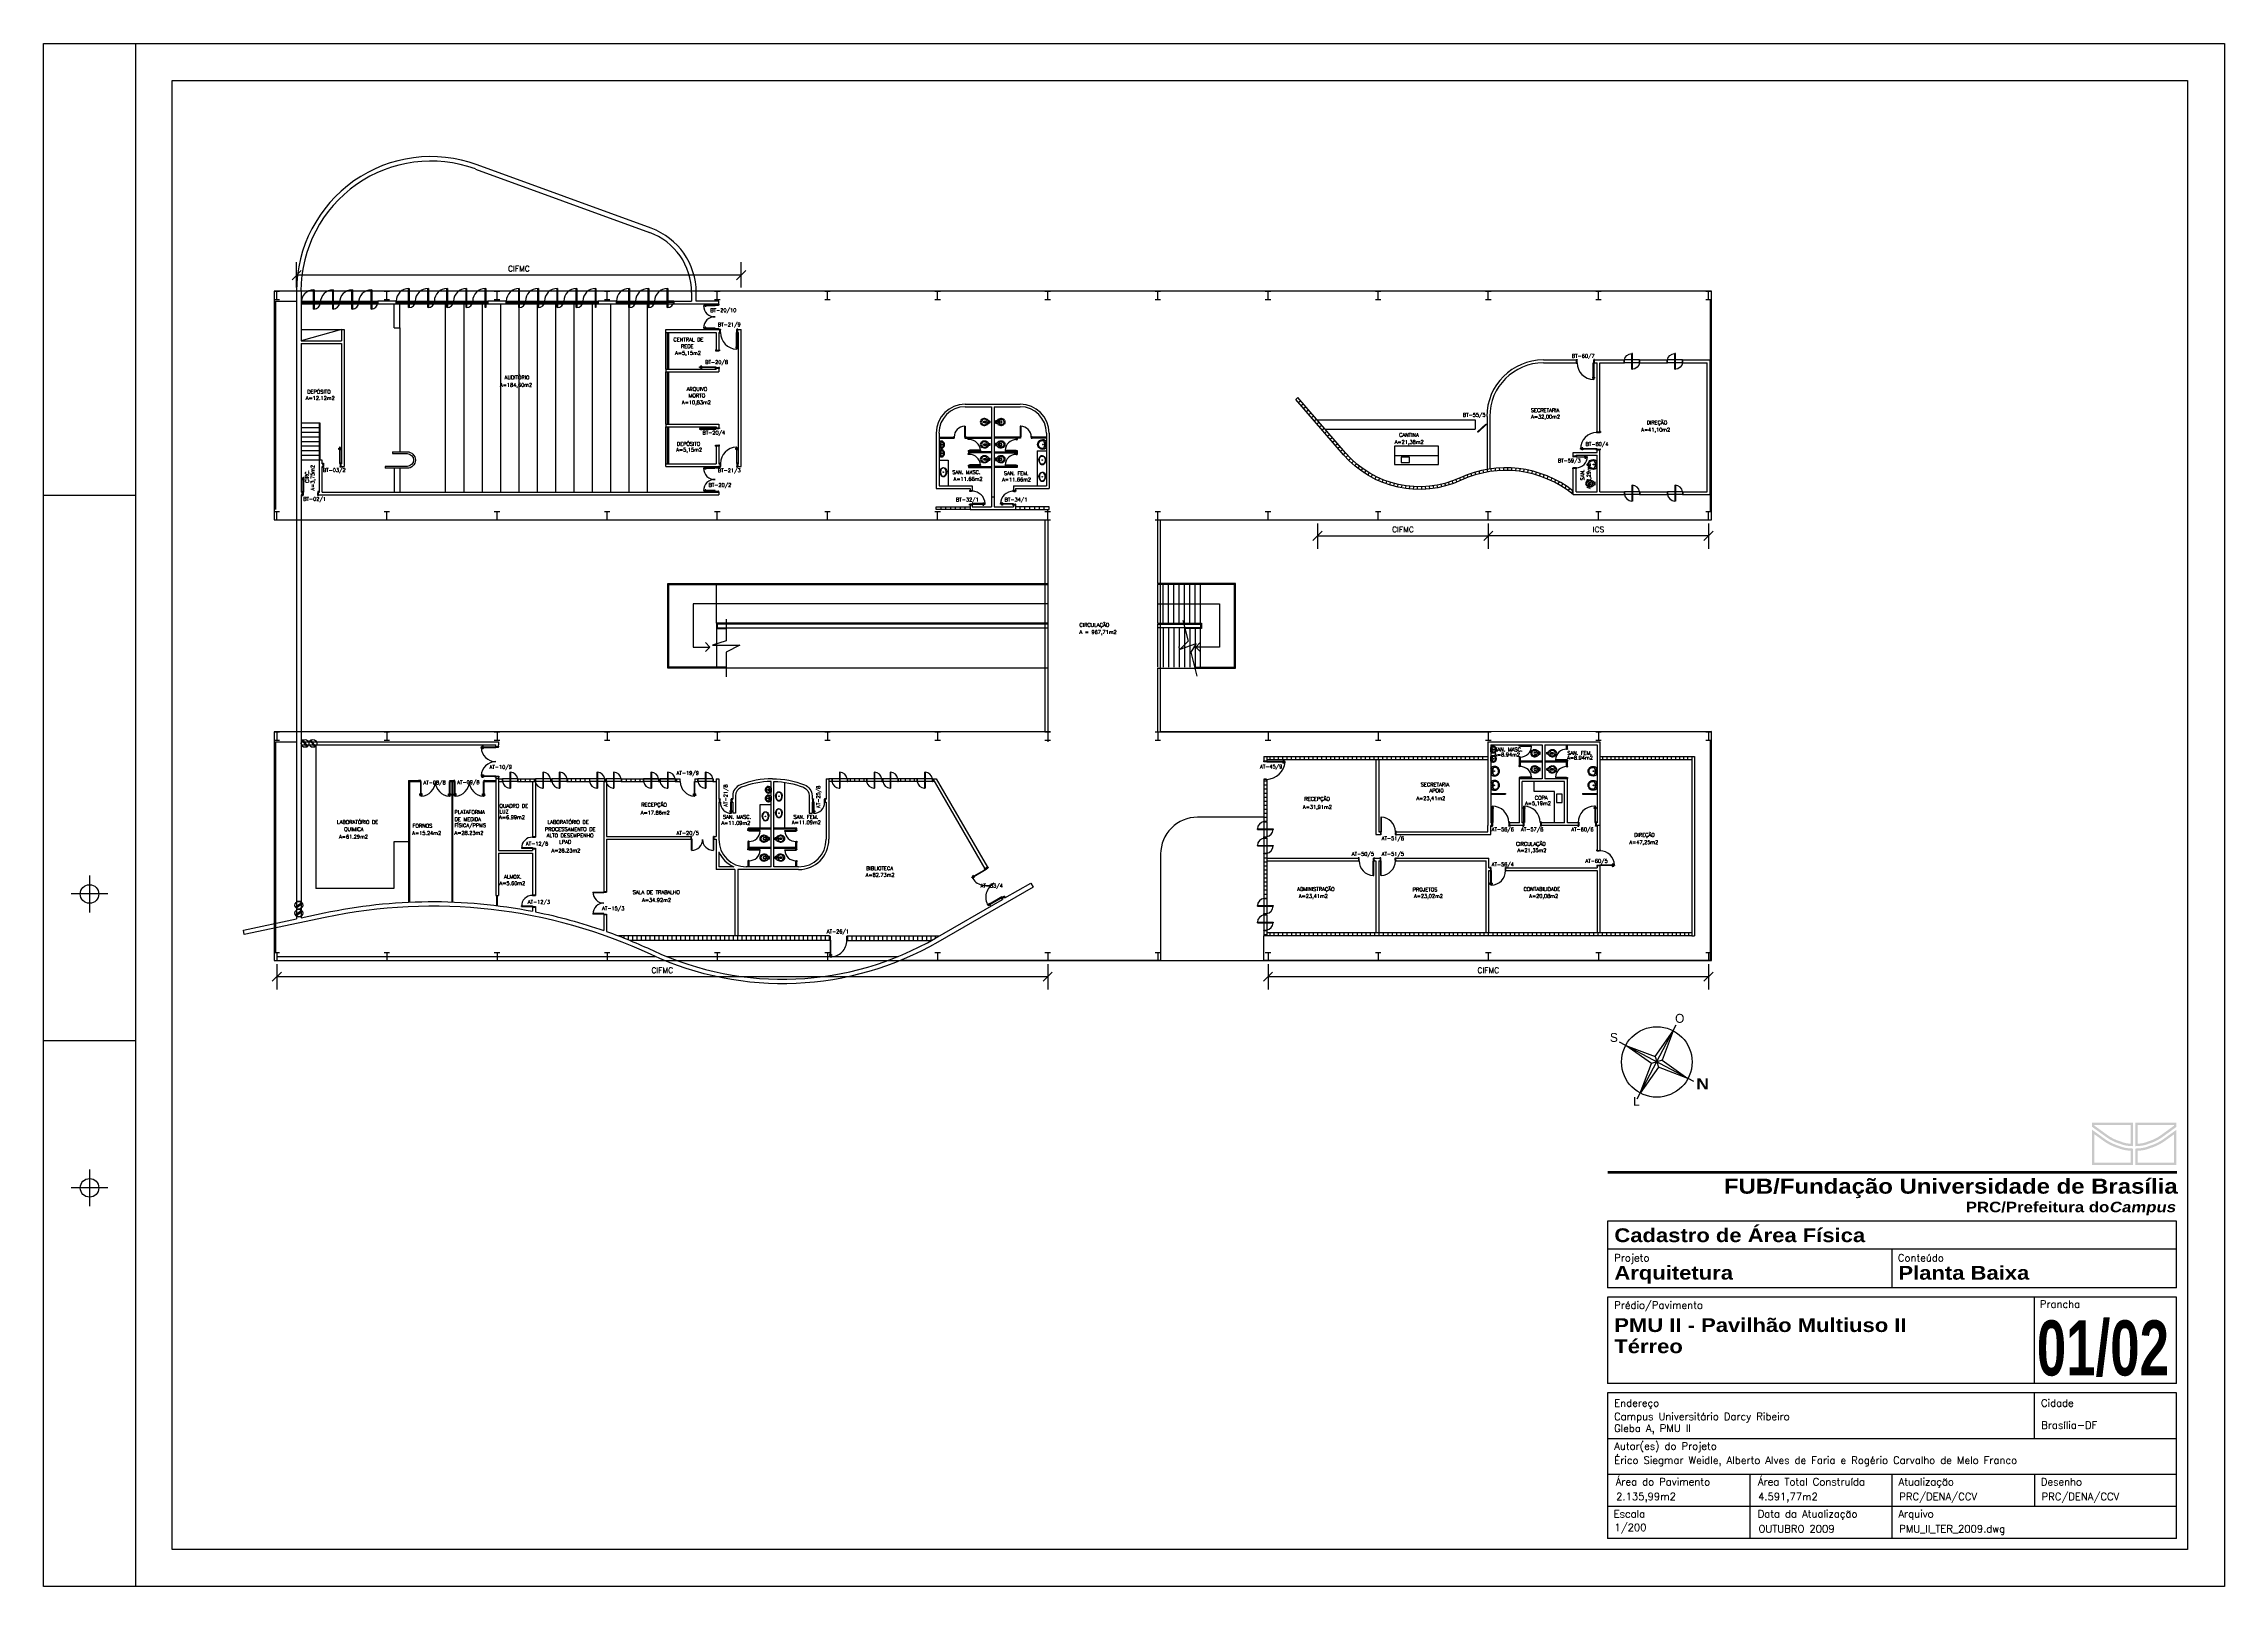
# Paper-space layout 'Layout1' of a CAD drawing. Extents: x 4.191 to 4.785, y 3.462 to 3.882.
# The model-space entities are those that its viewports show. They can reach past a viewport. Long polylines and large blocks are cut down to what shows.
import ezdxf
from ezdxf.enums import TextEntityAlignment as Align

# ---------------------------------------------------------------- set-up
doc = ezdxf.new("R2010")
doc.units = 0
doc.header["$LTSCALE"] = 0.01
doc.header["$MEASUREMENT"] = 0
doc.header["$PDMODE"] = 34
for name, pattern in [('DASHDOT', [1, 0.5, -0.25, 0, -0.25]), ('DASHED', [0.75, 0.5, -0.25]), ('HIDDEN', [0.375, 0.25, -0.125])]:
    doc.linetypes.add(name, pattern=pattern)
doc.layers.get('0').update_dxf_attribs({"linetype": 'CONTINUOUS'})
doc.layers.get('Defpoints').update_dxf_attribs({"linetype": 'CONTINUOUS'})
for name, color, linetype in [('1', 1, 'CONTINUOUS'), ('2', 2, 'CONTINUOUS'), ('3', 2, 'CONTINUOUS'), ('6', 2, 'CONTINUOUS'), ('ALV', 2, 'CONTINUOUS'), ('AREA', 2, 'CONTINUOUS'), ('CARIMBO', 7, 'CONTINUOUS'), ('ENDEREÇO_NOVO', 2, 'CONTINUOUS'), ('ESTR', 9, 'CONTINUOUS'), ('JANELA', 1, 'CONTINUOUS'), ('MACANETA', 2, 'CONTINUOUS'), ('MARCO', 2, 'CONTINUOUS'), ('MARGEM', 1, 'CONTINUOUS'), ('MOB-WC', 2, 'CONTINUOUS'), ('PC', 2, 'CONTINUOUS'), ('PISO', 1, 'CONTINUOUS'), ('PORTA', 2, 'CONTINUOUS'), ('PROJ', 1, 'HIDDEN'), ('SIMB', 1, 'CONTINUOUS'), ('SOLEIRA', 1, 'CONTINUOUS'), ('TEXTO', 2, 'CONTINUOUS'), ('VP', 7, 'CONTINUOUS')]:
    doc.layers.add(name, color=color, linetype=linetype)
doc.layers.get('VP').freeze()
doc.styles.add('ARIAL', font='')
doc.styles.add('FONTE', font='FONTE.shx', dxfattribs={"height": 0.4})
doc.styles.add('ROMANS', font='romans', dxfattribs={"height": 0.4})
doc.styles.add('UNB-100', font='simplex.shx', dxfattribs={"height": 0.2})
doc.styles.add('UNB1-100', font='simplex.shx', dxfattribs={"height": 0.3})
doc.styles.get('ARIAL').set_extended_font_data('Arial Black')
doc.dimstyles.new('1-600', dxfattribs={"dimtxt": 0.3, "dimasz": 0.5, "dimexe": 0.7, "dimexo": 0.2, "dimgap": 0.2, "dimtad": 1, "dimdec": 0, "dimzin": 4, "dimdsep": 46, "dimlunit": 6, "dimtxsty": 'UNB1-100', "dimblk": 'OBLIQUE', "dimcen": 0, "dimclrd": 2, "dimclre": 2, "dimclrt": 2, "dimadec": 0, "dimazin": 0, "dimtfac": 1, "dimtdec": 0, "dimtmove": 2, "dimatfit": 3, "dimldrblk": 'NONE', "dimfxl": 0, "dimtolj": 1, "dimtzin": 0, "dimarcsym": 0})

# ---------------------------------------------------------------- blocks, each defined once
blk = doc.blocks.new('CARIMBO_PRC')
at = {"layer": 'CARIMBO', "ltscale": 0.35}
h = blk.add_hatch(color=3, dxfattribs=at)
h.paths.add_polyline_path([(-0.02603, 0.11622), (-0.02603, 0.1151), (-0.02225, 0.11237, 0.084882), (-0.01843, 0.1105, 0.071064), (-0.01644, 0.10996, 0.025886), (-0.01486, 0.10984), (-0.01486, 0.11622)])
h.paths.add_polyline_path([(-0.0155, 0.11558), (-0.0155, 0.11051, -0.014774), (-0.01636, 0.11059, -0.072515), (-0.01821, 0.1111, -0.085705), (-0.02188, 0.11289), (-0.02539, 0.11543), (-0.02539, 0.11558)], flags=16)
h = blk.add_hatch(color=3, dxfattribs=at)
h.paths.add_polyline_path([(-0.02603, 0.10473), (-0.01486, 0.10473), (-0.01486, 0.1092, -0.026094), (-0.01652, 0.10932, -0.069824), (-0.01865, 0.1099, -0.084152), (-0.02262, 0.11185), (-0.02603, 0.11432)])
h.paths.add_polyline_path([(-0.02539, 0.11307), (-0.023, 0.11134, 0.0835), (-0.01886, 0.1093, 0.068753), (-0.0166, 0.10869, 0.016659), (-0.0155, 0.10859), (-0.0155, 0.10537), (-0.02539, 0.10537)], flags=16)
h = blk.add_hatch(color=3, dxfattribs=at)
h.paths.add_polyline_path([(-0.00305, 0.11622), (-0.01422, 0.11622), (-0.01422, 0.10984, 0.025886), (-0.01264, 0.10996, 0.071064), (-0.01065, 0.1105, 0.084882), (-0.00683, 0.11237), (-0.00305, 0.1151)])
h.paths.add_polyline_path([(-0.00369, 0.11558), (-0.00369, 0.11543), (-0.00721, 0.11289, -0.085705), (-0.01087, 0.1111, -0.072515), (-0.01272, 0.11059, -0.014774), (-0.01358, 0.11051), (-0.01358, 0.11558)], flags=16)
h = blk.add_hatch(color=3, dxfattribs=at)
h.paths.add_polyline_path([(-0.00305, 0.11432), (-0.00646, 0.11185, -0.084152), (-0.01044, 0.1099, -0.069824), (-0.01256, 0.10932, -0.026094), (-0.01422, 0.1092), (-0.01422, 0.10473), (-0.00305, 0.10473)])
h.paths.add_polyline_path([(-0.00369, 0.11307), (-0.00369, 0.10537), (-0.01358, 0.10537), (-0.01358, 0.10859, 0.016659), (-0.01248, 0.10869, 0.068753), (-0.01022, 0.1093, 0.0835), (-0.00609, 0.11134)], flags=16)
at = {"layer": 'CARIMBO', "color": 2}
for p, q in [((-0.003, 0.08946), (-0.158, 0.08946)), ((-0.158, 0.08946), (-0.158, 0.07127)), ((-0.003, 0.07127), (-0.003, 0.08946)), ((-0.158, 0.08193), (-0.003, 0.08193)), ((-0.0805, 0.07127), (-0.0805, 0.08193)), ((-0.003, 0.07127), (-0.158, 0.07127)), ((-0.003, 0.06877), (-0.158, 0.06877)), ((-0.158, 0.06877), (-0.158, 0.04521)), ((-0.04175, 0.04521), (-0.04175, 0.06877)), ((-0.003, 0.04521), (-0.003, 0.06877)), ((-0.003, 0.04521), (-0.158, 0.04521)), ((-0.003, 0.04271), (-0.158, 0.04271)), ((-0.158, 0.04271), (-0.158, 0.003)), ((-0.04175, 0.03021), (-0.04175, 0.04271)), ((-0.003, 0.003), (-0.003, 0.04271)), ((-0.003, 0.03021), (-0.158, 0.03021)), ((-0.003, 0.0205), (-0.158, 0.0205)), ((-0.11925, 0.0205), (-0.11925, 0.003)), ((-0.0805, 0.003), (-0.0805, 0.0205)), ((-0.04175, 0.0205), (-0.04175, 0.01175)), ((-0.003, 0.01175), (-0.158, 0.01175)), ((-0.003, 0.003), (-0.158, 0.003)), ((0, 0), (0, 0))]:
    blk.add_line(p, q, dxfattribs=at)
at = {"layer": 'CARIMBO', "color": 3, "ltscale": 0.35, "const_width": 0.000688}
blk.add_lwpolyline([(-0.00293, 0.10271), (-0.15797, 0.10271)], dxfattribs=at)
at = {"layer": 'CARIMBO', "color": 3, "ltscale": 0.35, "style": 'ARIAL'}
for s, height, p in [('FUB/Fundação Universidade de Brasília', 0.0040796, (-0.00271, 0.09691)), ('PRC/Prefeitura do', 0.0028557, (-0.02135, 0.09186))]:
    blk.add_text(s, height=height, dxfattribs=at).set_placement(p, align=Align.RIGHT)
at = {"layer": 'CARIMBO', "color": 3, "ltscale": 0.35, "style": 'ARIAL', "oblique": 10}
blk.add_text('Campus', height=0.002856, dxfattribs=at).set_placement((-0.00336, 0.09186), align=Align.RIGHT)
at = {"layer": 'CARIMBO', "color": 2, "style": 'ROMANS'}
for s, p in [('Projeto', (-0.1562, 0.07845)), ('Conteúdo', (-0.07893, 0.07844)), ('Prédio/Pavimento', (-0.1562, 0.06556)), ('Prancha', (-0.04025, 0.06586)), ('Endereço', (-0.1562, 0.03892)), ('Cidade', (-0.03995, 0.03892)), ('Autor(es) do Projeto', (-0.1562, 0.02721)), ('Área do Pavimento', (-0.15579, 0.01749)), ('Área Total Construída', (-0.11704, 0.01749)), ('Atualização', (-0.07875, 0.01747)), ('Desenho', (-0.04, 0.01747)), ('Escala', (-0.15634, 0.00874)), ('Data da Atualização', (-0.11712, 0.00874)), ('Arquivo', (-0.07879, 0.00876))]:
    blk.add_text(s, height=0.002, dxfattribs=at).set_placement(p)
at = {"layer": 'CARIMBO', "color": 4, "style": 'ROMANS'}
blk.add_text('PRC/DENA/CCV', height=0.002, dxfattribs=at).set_placement((-0.07854, 0.01344))
at = {"layer": 'CARIMBO', "color": 3, "style": 'ARIAL', "flags": 12}
for tag, p in [('TIPOPRANCHA', (-0.15615, 0.08372)), ('PROJETO', (-0.15615, 0.07351)), ('CONTEUDO', (-0.07879, 0.07349)), ('EDIFICIO1', (-0.15618, 0.05925)), ('EDIFICIO2', (-0.15618, 0.05349)), ('PAVIMENTO', (-0.15618, 0.0478))]:
    blk.add_attdef(tag, p, '', height=0.00375, dxfattribs=at)
at = {"layer": 'CARIMBO', "color": 3, "style": 'ARIAL', "width": 0.6, "flags": 12}
blk.add_attdef('PRA', (-0.0411, 0.04741), '', height=0.015, dxfattribs=at)
at = {"layer": 'CARIMBO', "color": 4, "style": 'ROMANS', "flags": 12}
for tag, p in [('END1', (-0.15624, 0.03527)), ('END2', (-0.15624, 0.03203)), ('CIDADE', (-0.03989, 0.03289)), ('AUTOR', (-0.15618, 0.02335)), ('AREAPAV', (-0.15567, 0.01349)), ('AREATOT', (-0.11701, 0.01344)), ('DESENHO', (-0.03979, 0.01344)), ('ESCALA', (-0.15614, 0.00506)), ('DATA', (-0.11691, 0.00469)), ('ARQUIVO', (-0.07858, 0.00469))]:
    blk.add_attdef(tag, p, '', height=0.002, dxfattribs=at)
blk = doc.blocks.new('SIMBOLO')
at = {"layer": 'SIMB'}
for p, q in [((2.38, -2.18), (2.18, 2.38)), ((4.57, 0.2), (0, 0)), ((2.06, 0.3), (2.51, -0.1)), ((2.49, 0.32), (2.08, -0.12))]:
    blk.add_line(p, q, dxfattribs=at)
at = {"layer": 'SIMB', "color": 3}
for p, q in [((2.06, 0.3), (2.2, 2.01)), ((2.2, 2.01), (2.49, 0.32)), ((0.38, 0.02), (2.06, 0.3)), ((2.08, -0.12), (0.38, 0.02)), ((2.49, 0.32), (4.2, 0.18)), ((4.2, 0.18), (2.51, -0.1)), ((2.37, -1.82), (2.08, -0.12)), ((2.51, -0.1), (2.37, -1.82))]:
    blk.add_line(p, q, dxfattribs=at)
at = {"layer": 'SIMB'}
blk.add_circle((2.29, 0.1), 1.92, dxfattribs=at)
at = {"layer": 'CARIMBO', "color": 3, "ltscale": 0.35, "style": 'ARIAL'}
blk.add_text('N', height=0.6, rotation=30.3415, dxfattribs=at).set_placement((5.2, 0.07), align=Align.CENTER)
at = {"layer": 'SIMB', "color": 3, "style": 'FONTE'}
for s, p in [('O', (2.29, 2.57)), ('S', (-0.28, -0.14)), ('L', (2.54, -2.52))]:
    blk.add_text(s, height=0.486, rotation=30.3415, dxfattribs=at).set_placement(p, align=Align.CENTER)
blk = doc.blocks.new('Norte')
at = {"rotation": 272.7838322174352}
blk.add_blockref('SIMBOLO', (-0.21, 2.28), dxfattribs=at)
blk = doc.blocks.new('PRANCHA_A2')
at = {"layer": 'MARGEM'}
for p, q in [((0.025, 0.42), (0.025, 0)), ((0.025, 0.297), (0, 0.297)), ((0.0125, 0.1935), (0.0125, 0.1835)), ((0.0175, 0.1885), (0.0075, 0.1885)), ((0.025, 0.1485), (0, 0.1485)), ((0.0125, 0.1135), (0.0125, 0.1035)), ((0.0175, 0.1085), (0.0075, 0.1085))]:
    blk.add_line(p, q, dxfattribs=at)
blk.add_lwpolyline([(0.594, 0.42), (0.594, 0), (0, 0), (0, 0.42)], close=True, dxfattribs=at)
at = {"layer": 'MARGEM', "color": 2}
blk.add_lwpolyline([(0.584, 0.41), (0.584, 0.01), (0.035, 0.01), (0.035, 0.41)], close=True, dxfattribs=at)
at = {"layer": 'MARGEM'}
for centre in [(0.01251, 0.1885), (0.01252, 0.1085)]:
    blk.add_circle(centre, 0.00253, dxfattribs=at)
blk = doc.blocks.new('PILAR')
at = {"layer": 'ALV'}
for p, q in [((-0.15, 0.225), (0.15, 0.225)), ((0, 0.225), (0, -0.225)), ((-0.15, -0.225), (0.15, -0.225))]:
    blk.add_line(p, q, dxfattribs=at)
blk = doc.blocks.new('PORTA-80')
for p, q in [((-90, 18), (-85, 18)), ((-90, 18), (-90, 16)), ((-90, 16), (-84, 16)), ((-88, 89), (-86, 89)), ((-88, 83), (-88, 89)), ((-86, 83), (-88, 83)), ((-87, 16), (-87, -1)), ((-86, 89), (-86, 83)), ((-85, 18), (-85, 16)), ((-84, 16), (-84, 96)), ((-84, 96), (-81, 96)), ((-81, 16), (-84, 16)), ((-84, 16), (-84, 12)), ((-84, 12), (-84, 12)), ((-84, 12), (-84, 7)), ((-84, 7), (-84, -1)), ((-81, 96), (-81, 16)), ((-77, 89), (-79, 89)), ((-79, 89), (-79, 83)), ((-79, 83), (-77, 83)), ((-77, 83), (-77, 89)), ((-5, 12), (-5, 7)), ((-4, 12), (-5, 12)), ((-5, 7), (-5, -1)), ((2, 18), (-4, 18)), ((-4, 18), (-4, 16)), ((2, 16), (-4, 16)), ((-4, 16), (-4, 12)), ((-1, 16), (-1, -1)), ((2, 18), (2, 16)), ((-90, -1), (-84, -1)), ((-90, -3), (-90, -1)), ((-90, -3), (-84, -3)), ((-84, -3), (-84, -1)), ((1, -1), (-5, -1)), ((-4, -3), (-4, -1)), ((1, -1), (-5, -1)), ((1, -3), (-4, -3)), ((1, -3), (1, -1))]:
    blk.add_line(p, q)
blk = doc.blocks.new('PORTA-90')
for p, q in [((-100, 3), (-100, 1)), ((-100, 3), (-95, 3)), ((-100, 1), (-94, 1)), ((-98, 84), (-96, 84)), ((-98, 78), (-98, 84)), ((-96, 78), (-98, 78)), ((-97, 1), (-97, -16)), ((-96, 84), (-96, 78)), ((-95, 3), (-95, 1)), ((-94, 1), (-94, 91)), ((-94, 91), (-91, 91)), ((-94, 1), (-94, -3)), ((-91, 1), (-94, 1)), ((-91, 91), (-91, 1)), ((-87, 84), (-89, 84)), ((-89, 84), (-89, 78)), ((-89, 78), (-87, 78)), ((-87, 78), (-87, 84)), ((2, 3), (-4, 3)), ((-4, 3), (-4, 1)), ((2, 1), (-4, 1)), ((-4, 1), (-4, -3)), ((-1, 1), (-1, -16)), ((2, 3), (2, 1)), ((-99, -18), (-99, -16)), ((-99, -16), (-94, -16)), ((-99, -18), (-94, -18)), ((-94, -3), (-94, -8)), ((-94, -3), (-94, -3)), ((-94, -8), (-94, -16)), ((-94, -18), (-94, -16)), ((-4, -3), (-4, -8)), ((-4, -3), (-4, -3)), ((-4, -8), (-4, -16)), ((2, -16), (-4, -16)), ((-4, -18), (-4, -16)), ((2, -16), (-4, -16)), ((2, -18), (-4, -18)), ((2, -18), (2, -16))]:
    blk.add_line(p, q)
blk = doc.blocks.new('PORTA-60')
for p, q in [((-70, 18), (-70, 16)), ((-70, 18), (-65, 18)), ((-70, 16), (-64, 16)), ((-67, 16), (-67, -1)), ((-65, 18), (-65, 16)), ((-64, 16), (-64, 12)), ((-64, 12), (-64, 8)), ((-64, 12), (-64, 12)), ((-64, 8), (-64, -1)), ((-7, 76), (-7, 16)), ((-4, 76), (-7, 76)), ((-7, 16), (-4, 16)), ((-4, 16), (-4, 76)), ((-4, 18), (-4, 16)), ((2, 18), (-4, 18)), ((2, 16), (-4, 16)), ((-4, 16), (-4, 12)), ((-4, 12), (-4, 8)), ((-4, 12), (-4, 12)), ((-4, 8), (-4, -1)), ((-1, 16), (-1, -1)), ((2, 18), (2, 16)), ((-70, -1), (-64, -1)), ((-70, -3), (-70, -1)), ((-70, -3), (-64, -3)), ((-64, -3), (-64, -1)), ((1, -1), (-4, -1)), ((-4, -3), (-4, -1)), ((1, -3), (-4, -3)), ((1, -3), (1, -1))]:
    blk.add_line(p, q)
for points in [[(-9, 69), (-9, 63), (-11, 63), (-11, 69)], [(-2, 69), (-2, 63), (0, 63), (0, 69)]]:
    blk.add_lwpolyline(points, close=True)
blk = doc.blocks.new('MACANETA')
at = {"layer": 'MACANETA'}
for p, q in [((-0.08, 0.05), (-0.08, 0.12)), ((-0.06, 0.05), (-0.06, 0.12)), ((-0.06, 0.08), (-0.04, 0.08)), ((-0.06, 0.05), (-0.04, 0.05)), ((-0.04, 0.04), (-0.04, 0.08)), ((-0.04, 0.08), (-0.03, 0.08)), ((-0.04, 0.04), (-0.03, 0.04)), ((0.01, 0.08), (0, 0.08)), ((0.01, 0.04), (0, 0.04)), ((0.01, 0.04), (0.01, 0.08)), ((0.03, 0.08), (0.01, 0.08)), ((0.03, 0.05), (0.01, 0.05)), ((0.03, 0.05), (0.03, 0.12)), ((0.05, 0.05), (0.05, 0.12))]:
    blk.add_line(p, q, dxfattribs=at)
for centre, start, end in [((-0.07, 0.12), 90, 180), ((-0.07, 0.05), 180, 270), ((-0.07, 0.12), 0, 90), ((-0.07, 0.05), 270, 0), ((0.04, 0.12), 90, 180), ((0.04, 0.05), 180, 270), ((0.04, 0.12), 0, 90), ((0.04, 0.05), 270, 0)]:
    blk.add_arc(centre, 0.00874, start, end, dxfattribs=at)
blk = doc.blocks.new('A$C444364AE')
at = {"color": 2}
blk.add_line((0.45, 0), (0.42, 0), dxfattribs=at)
at = {"layer": '1'}
blk.add_line((0.45, 0.43), (0.42, 0.43), dxfattribs=at)
for centre, start, end in [((0.44, 0.43), 190.0211, 266.0846), ((0.42, 0.43), 10.0211, 86.0846)]:
    blk.add_arc(centre, 0.431, start, end, dxfattribs=at)
at = {"layer": 'JANELA', "color": 2}
for p, q in [((0, 0.5), (0.02, 0.5)), ((0.02, 0.35), (0, 0.35)), ((0.02, 0.5), (0.02, 0.35)), ((0.42, 0.86), (0.45, 0.86)), ((0.42, 0.86), (0.42, 0)), ((0.45, 0.86), (0.45, 0)), ((0.86, 0.5), (0.84, 0.5)), ((0.84, 0.5), (0.84, 0.35)), ((0.84, 0.35), (0.86, 0.35))]:
    blk.add_line(p, q, dxfattribs=at)
at = {"layer": 'JANELA'}
for p, q in [((0.84, 0.5), (0.02, 0.5)), ((0.84, 0.35), (0.02, 0.35))]:
    blk.add_line(p, q, dxfattribs=at)
blk = doc.blocks.new('A$C1A286977')
at = {"layer": '1', "color": 2}
blk.add_line((0.42, 0), (0.45, 0), dxfattribs=at)
at = {"layer": '1'}
blk.add_arc((0.44, 0.43), 0.431, 190.0211, 266.0846, dxfattribs=at)
blk.add_blockref('A$C444364AE', (0, 0), dxfattribs=at)
blk = doc.blocks.new('_Oblique')
at = {"color": 0, "linetype": 'ByBlock', "lineweight": -2}
blk.add_line((-0.5, -0.5), (0.5, 0.5), dxfattribs=at)
blk = doc.blocks.new('*D14')
at = {"layer": 'AREA', "color": 2, "lineweight": -2}
for p, q in [((-31.6, 4.59), (-31.6, 3.21)), ((10.4, 3.91), (-31.6, 3.91)), ((10.4, 4.59), (10.4, 3.21))]:
    blk.add_line(p, q, dxfattribs=at)
at = {"layer": 'Defpoints', "color": 0}
for p in [(-31.6, 4.79), (10.4, 4.79), (-31.6, 3.91)]:
    blk.add_point(p, dxfattribs=at)
at = {"layer": 'AREA', "color": 2, "lineweight": -2, "xscale": 0.5, "yscale": 0.5, "zscale": 0.5, "rotation": 180}
blk.add_blockref('_Oblique', (-31.6, 3.91), dxfattribs=at)
at = {"layer": 'AREA', "color": 2, "lineweight": -2, "xscale": 0.5, "yscale": 0.5, "zscale": 0.5}
blk.add_blockref('_Oblique', (10.4, 3.91), dxfattribs=at)
at = {"layer": 'AREA', "color": 2, "insert": (-10.6, 4.26), "char_height": 0.3, "attachment_point": 5, "style": 'UNB1-100'}
blk.add_mtext('\\A1;CIFMC', dxfattribs=at)
blk = doc.blocks.new('_NONE')
at = {"color": 0, "linetype": 'ByBlock'}
blk.add_circle((0, 0), 0.25, dxfattribs=at)
blk = doc.blocks.new('*D15')
at = {"layer": 'AREA', "color": 2, "lineweight": -2}
for p, q in [((22.4, 4.59), (22.4, 3.21)), ((46.4, 3.91), (22.4, 3.91)), ((46.4, 4.59), (46.4, 3.21))]:
    blk.add_line(p, q, dxfattribs=at)
at = {"layer": 'Defpoints', "color": 0}
for p in [(22.4, 4.79), (46.4, 4.79), (22.4, 3.91)]:
    blk.add_point(p, dxfattribs=at)
at = {"layer": 'AREA', "color": 2, "lineweight": -2, "xscale": 0.5, "yscale": 0.5, "zscale": 0.5, "rotation": 180}
blk.add_blockref('_Oblique', (22.4, 3.91), dxfattribs=at)
at = {"layer": 'AREA', "color": 2, "lineweight": -2, "xscale": 0.5, "yscale": 0.5, "zscale": 0.5}
blk.add_blockref('_Oblique', (46.4, 3.91), dxfattribs=at)
at = {"layer": 'AREA', "color": 2, "insert": (34.4, 4.26), "char_height": 0.3, "attachment_point": 5, "style": 'UNB1-100'}
blk.add_mtext('\\A1;CIFMC', dxfattribs=at)
blk = doc.blocks.new('*D16')
at = {"layer": 'AREA', "color": 2, "lineweight": -2}
for p, q in [((-30.52, 41.44), (-30.52, 42.81)), ((-6.3, 41.44), (-6.3, 42.81)), ((-6.3, 42.11), (-30.52, 42.11))]:
    blk.add_line(p, q, dxfattribs=at)
at = {"layer": 'Defpoints', "color": 0}
for p in [(-30.52, 42.11), (-30.52, 41.24), (-6.3, 41.24)]:
    blk.add_point(p, dxfattribs=at)
at = {"layer": 'AREA', "color": 2, "lineweight": -2, "xscale": 0.5, "yscale": 0.5, "zscale": 0.5, "rotation": 180}
blk.add_blockref('_Oblique', (-30.52, 42.11), dxfattribs=at)
at = {"layer": 'AREA', "color": 2, "lineweight": -2, "xscale": 0.5, "yscale": 0.5, "zscale": 0.5}
blk.add_blockref('_Oblique', (-6.3, 42.11), dxfattribs=at)
at = {"layer": 'AREA', "color": 2, "insert": (-18.41, 42.46), "char_height": 0.3, "attachment_point": 5, "style": 'UNB1-100'}
blk.add_mtext('\\A1;CIFMC', dxfattribs=at)
blk = doc.blocks.new('*D17')
at = {"layer": 'AREA', "color": 2, "lineweight": -2}
for p, q in [((34.4, 28.59), (34.4, 27.21)), ((46.4, 28.59), (46.4, 27.21)), ((46.4, 27.91), (34.4, 27.91))]:
    blk.add_line(p, q, dxfattribs=at)
at = {"layer": 'Defpoints', "color": 0}
for p in [(34.4, 28.79), (46.4, 28.79), (34.4, 27.91)]:
    blk.add_point(p, dxfattribs=at)
at = {"layer": 'AREA', "color": 2, "lineweight": -2, "xscale": 0.5, "yscale": 0.5, "zscale": 0.5, "rotation": 180}
blk.add_blockref('_Oblique', (34.4, 27.91), dxfattribs=at)
at = {"layer": 'AREA', "color": 2, "lineweight": -2, "xscale": 0.5, "yscale": 0.5, "zscale": 0.5}
blk.add_blockref('_Oblique', (46.4, 27.91), dxfattribs=at)
at = {"layer": 'AREA', "color": 2, "insert": (40.4, 28.26), "char_height": 0.3, "attachment_point": 5, "style": 'UNB1-100'}
blk.add_mtext('\\A1;ICS', dxfattribs=at)
blk = doc.blocks.new('*D18')
at = {"layer": 'AREA', "color": 2, "lineweight": -2}
for p, q in [((25.1, 28.59), (25.1, 27.21)), ((34.4, 28.59), (34.4, 27.21)), ((25.1, 27.91), (34.4, 27.91))]:
    blk.add_line(p, q, dxfattribs=at)
at = {"layer": 'Defpoints', "color": 0}
for p in [(25.1, 28.79), (34.4, 28.79), (34.4, 27.91)]:
    blk.add_point(p, dxfattribs=at)
at = {"layer": 'AREA', "color": 2, "lineweight": -2, "xscale": 0.5, "yscale": 0.5, "zscale": 0.5, "rotation": 180}
blk.add_blockref('_Oblique', (25.1, 27.91), dxfattribs=at)
at = {"layer": 'AREA', "color": 2, "lineweight": -2, "xscale": 0.5, "yscale": 0.5, "zscale": 0.5}
blk.add_blockref('_Oblique', (34.4, 27.91), dxfattribs=at)
at = {"layer": 'AREA', "color": 2, "insert": (29.75, 28.26), "char_height": 0.3, "attachment_point": 5, "style": 'UNB1-100'}
blk.add_mtext('\\A1;CIFMC', dxfattribs=at)

msp = doc.modelspace()

# ---------------------------------------------------------------- linework, layer by layer
msp.add_line((8.08, 8.25), (8.06, 8.24))
at = {"color": 1}
for points in [[(9.85, 32.89, -0.108162), (9.87, 33, -0.130345), (9.95, 33.1, -0.098496), (10.05, 33.14, -0.106524), (10.18, 33.15, -0.056129), (10.25, 33.12, -0.077465), (10.32, 33.07, -0.260144), (10.33, 33.06), (10.33, 32.89), (10.33, 32.71, -0.260144), (10.32, 32.7, -0.077465), (10.25, 32.65, -0.056129), (10.18, 32.63, -0.106524), (10.05, 32.63, -0.098496), (9.95, 32.68, -0.130345), (9.87, 32.78, -0.108162)], [(9.89, 32.89, -0.185962), (9.95, 33.03, -0.148743), (10.05, 33.09, -0.142138), (10.16, 33.09, -0.114165), (10.18, 33.08, -0.094603), (10.19, 33.07, -0.04407), (10.19, 33.04, -0.029789), (10.21, 33, -0.032251), (10.22, 32.94, -0.033186), (10.22, 32.89, -0.033186), (10.22, 32.84, -0.032251), (10.21, 32.78, -0.029789), (10.19, 32.73, -0.04407), (10.19, 32.71, -0.094603), (10.18, 32.7, -0.114165), (10.16, 32.69, -0.142138), (10.05, 32.68, -0.148743), (9.95, 32.74, -0.185962)], [(39.84, 31.8, -0.108162), (39.87, 31.91, -0.130345), (39.94, 32.01, -0.098496), (40.04, 32.06, -0.106524), (40.17, 32.06, -0.056129), (40.24, 32.04, -0.077465), (40.32, 31.98, -0.260144), (40.32, 31.97), (40.32, 31.8), (40.32, 31.62, -0.260144), (40.32, 31.61, -0.077465), (40.24, 31.56, -0.056129), (40.17, 31.54, -0.106524), (40.04, 31.54, -0.098496), (39.94, 31.59, -0.130345), (39.87, 31.69, -0.108162)], [(39.89, 31.8, -0.185962), (39.94, 31.95, -0.148743), (40.04, 32.01, -0.142138), (40.16, 32, -0.114165), (40.17, 31.99, -0.094603), (40.18, 31.98, -0.04407), (40.19, 31.96, -0.029789), (40.2, 31.91, -0.032251), (40.22, 31.85, -0.033186), (40.22, 31.8, -0.033186), (40.22, 31.75, -0.032251), (40.2, 31.69, -0.029789), (40.19, 31.64, -0.04407), (40.18, 31.62, -0.094603), (40.17, 31.61, -0.114165), (40.16, 31.6, -0.142138), (40.04, 31.59, -0.148743), (39.94, 31.65, -0.185962)], [(35.01, 15.1, 0.108162), (34.98, 15.21, 0.130345), (34.91, 15.3, 0.098496), (34.81, 15.35, 0.106524), (34.68, 15.35, 0.056129), (34.61, 15.33, 0.077465), (34.53, 15.28, 0.260144), (34.53, 15.27), (34.53, 15.1), (34.53, 14.92, 0.260144), (34.53, 14.91, 0.077465), (34.61, 14.86, 0.056129), (34.68, 14.84, 0.106524), (34.81, 14.84, 0.098496), (34.91, 14.89, 0.130345), (34.98, 14.98, 0.108162)], [(35.01, 14.33, 0.108162), (34.98, 14.44, 0.130345), (34.91, 14.54, 0.098496), (34.81, 14.59, 0.106524), (34.68, 14.59, 0.056129), (34.61, 14.57, 0.077465), (34.53, 14.52, 0.260144), (34.53, 14.51), (34.53, 14.33), (34.53, 14.16, 0.260144), (34.53, 14.15, 0.077465), (34.61, 14.09, 0.056129), (34.68, 14.07, 0.106524), (34.81, 14.07, 0.098496), (34.91, 14.12, 0.130345), (34.98, 14.22, 0.108162)], [(34.96, 15.1, 0.185962), (34.91, 15.24, 0.148743), (34.81, 15.3, 0.142138), (34.7, 15.3, 0.114165), (34.68, 15.29, 0.094603), (34.67, 15.27, 0.04407), (34.66, 15.25, 0.029789), (34.65, 15.21, 0.032251), (34.64, 15.15, 0.033186), (34.63, 15.1, 0.033186), (34.64, 15.05, 0.032251), (34.65, 14.99, 0.029789), (34.66, 14.94, 0.04407), (34.67, 14.92, 0.094603), (34.68, 14.9, 0.114165), (34.7, 14.9, 0.142138), (34.81, 14.89, 0.148743), (34.91, 14.95, 0.185962)], [(34.96, 14.33, 0.185962), (34.91, 14.48, 0.148743), (34.81, 14.54, 0.142138), (34.7, 14.53, 0.114165), (34.68, 14.52, 0.094603), (34.67, 14.51, 0.04407), (34.66, 14.49, 0.029789), (34.65, 14.44, 0.032251), (34.64, 14.38, 0.033186), (34.63, 14.33, 0.033186), (34.64, 14.28, 0.032251), (34.65, 14.22, 0.029789), (34.66, 14.17, 0.04407), (34.67, 14.15, 0.094603), (34.68, 14.14, 0.114165), (34.7, 14.13, 0.142138), (34.81, 14.12, 0.148743), (34.91, 14.18, 0.185962)], [(39.84, 15.1, -0.108162), (39.87, 15.21, -0.130345), (39.94, 15.3, -0.098496), (40.04, 15.35, -0.106524), (40.17, 15.35, -0.056129), (40.24, 15.33, -0.077465), (40.32, 15.28, -0.260144), (40.32, 15.27), (40.32, 15.1), (40.32, 14.92, -0.260144), (40.32, 14.91, -0.077465), (40.24, 14.86, -0.056129), (40.17, 14.84, -0.106524), (40.04, 14.84, -0.098496), (39.94, 14.89, -0.130345), (39.87, 14.98, -0.108162)], [(39.84, 14.33, -0.108162), (39.87, 14.44, -0.130345), (39.94, 14.54, -0.098496), (40.04, 14.59, -0.106524), (40.17, 14.59, -0.056129), (40.24, 14.57, -0.077465), (40.32, 14.52, -0.260144), (40.32, 14.51), (40.32, 14.33), (40.32, 14.16, -0.260144), (40.32, 14.15, -0.077465), (40.24, 14.09, -0.056129), (40.17, 14.07, -0.106524), (40.04, 14.07, -0.098496), (39.94, 14.12, -0.130345), (39.87, 14.22, -0.108162)], [(39.89, 15.1, -0.185962), (39.94, 15.24, -0.148743), (40.04, 15.3, -0.142138), (40.16, 15.3, -0.114165), (40.17, 15.29, -0.094603), (40.18, 15.27, -0.04407), (40.19, 15.25, -0.029789), (40.2, 15.21, -0.032251), (40.22, 15.15, -0.033186), (40.22, 15.1, -0.033186), (40.22, 15.05, -0.032251), (40.2, 14.99, -0.029789), (40.19, 14.94, -0.04407), (40.18, 14.92, -0.094603), (40.17, 14.9, -0.114165), (40.16, 14.9, -0.142138), (40.04, 14.89, -0.148743), (39.94, 14.95, -0.185962)], [(39.89, 14.33, -0.185962), (39.94, 14.48, -0.148743), (40.04, 14.54, -0.142138), (40.16, 14.53, -0.114165), (40.17, 14.52, -0.094603), (40.18, 14.51, -0.04407), (40.19, 14.49, -0.029789), (40.2, 14.44, -0.032251), (40.22, 14.38, -0.033186), (40.22, 14.33, -0.033186), (40.22, 14.28, -0.032251), (40.2, 14.22, -0.029789), (40.19, 14.17, -0.04407), (40.18, 14.15, -0.094603), (40.17, 14.14, -0.114165), (40.16, 14.13, -0.142138), (40.04, 14.12, -0.148743), (39.94, 14.18, -0.185962)]]:
    msp.add_lwpolyline(points, format="xyb", close=True, dxfattribs=at)
at = {"color": 1, "linetype": 'HIDDEN'}
for centre in [(10.26, 32.98), (10.26, 32.8), (40.26, 31.89), (40.26, 31.71), (34.59, 15.19), (34.59, 15.01), (34.59, 14.42), (34.59, 14.24), (40.26, 15.19), (40.26, 15.01), (40.26, 14.42), (40.26, 14.24)]:
    msp.add_circle(centre, 0.0175, dxfattribs=at)
at = {"color": 1}
for centre in [(10.26, 32.89), (40.26, 31.8), (34.59, 15.1), (34.59, 14.33), (40.26, 15.1), (40.26, 14.33)]:
    msp.add_circle(centre, 0.0175, dxfattribs=at)
msp.add_arc((22.28, 15.71), 1.06, 272.7442, 353.7418, dxfattribs=at)
at = {"layer": '1'}
for p, q in [((-30.27, 40.69), (-29.59, 40.69)), ((-30.27, 40.61), (-29.59, 40.61)), ((-30.27, 40.54), (-29.59, 40.54)), ((-29.56, 40.69), (-28.55, 40.69)), ((-29.56, 40.61), (-28.55, 40.61)), ((-29.56, 40.54), (-28.55, 40.54)), ((-28.52, 40.69), (-27.51, 40.69)), ((-28.52, 40.61), (-27.51, 40.61)), ((-28.52, 40.54), (-27.51, 40.54)), ((-27.48, 40.69), (-26.46, 40.69)), ((-27.48, 40.61), (-26.46, 40.61)), ((-27.48, 40.54), (-26.46, 40.54)), ((-26.43, 40.69), (-26.1, 40.69)), ((-26.43, 40.61), (-26.1, 40.61)), ((-26.43, 40.54), (-26.1, 40.54)), ((-25.2, 39.24), (-25.2, 40.54)), ((-25.1, 40.69), (-24.42, 40.69)), ((-25.1, 40.61), (-24.42, 40.61)), ((-25.1, 40.54), (-24.42, 40.54)), ((-24.9, 39.24), (-24.9, 40.54)), ((-24.39, 40.69), (-23.37, 40.69)), ((-24.39, 40.61), (-23.37, 40.61)), ((-24.39, 40.54), (-23.37, 40.54)), ((-23.34, 40.69), (-22.33, 40.69)), ((-23.34, 40.61), (-22.33, 40.61)), ((-23.34, 40.54), (-22.33, 40.54)), ((-22.4, 30.29), (-22.4, 40.54)), ((-22.3, 40.69), (-21.29, 40.69)), ((-22.3, 40.61), (-21.29, 40.61)), ((-22.3, 40.54), (-21.29, 40.54)), ((-21.4, 30.29), (-21.4, 40.54)), ((-21.26, 40.69), (-20.24, 40.69)), ((-21.26, 40.61), (-20.24, 40.61)), ((-21.26, 40.54), (-20.24, 40.54)), ((-20.4, 30.29), (-20.4, 40.54)), ((-20.21, 40.69), (-20.1, 40.69)), ((-20.21, 40.61), (-20.1, 40.61)), ((-20.21, 40.54), (-20.1, 40.54)), ((-19.4, 30.29), (-19.4, 40.54)), ((-19.1, 40.69), (-18.42, 40.69)), ((-19.1, 40.61), (-18.42, 40.61)), ((-19.1, 40.54), (-18.42, 40.54)), ((-18.39, 40.69), (-17.37, 40.69)), ((-18.39, 40.61), (-17.37, 40.61)), ((-18.39, 40.54), (-17.37, 40.54)), ((-17.4, 30.29), (-17.4, 40.54)), ((-17.34, 40.69), (-16.33, 40.69)), ((-17.34, 40.61), (-16.33, 40.61)), ((-17.34, 40.54), (-16.33, 40.54)), ((-16.4, 30.29), (-16.4, 40.54)), ((-16.3, 40.69), (-15.29, 40.69)), ((-16.3, 40.61), (-15.29, 40.61)), ((-16.3, 40.54), (-15.29, 40.54)), ((-15.4, 30.29), (-15.4, 40.54)), ((-15.26, 40.69), (-14.24, 40.69)), ((-15.26, 40.61), (-14.24, 40.61)), ((-15.26, 40.54), (-14.24, 40.54)), ((-14.4, 30.29), (-14.4, 40.54)), ((-14.21, 40.69), (-14.1, 40.69)), ((-14.21, 40.61), (-14.1, 40.61)), ((-14.21, 40.54), (-14.1, 40.54)), ((-13.4, 30.29), (-13.4, 40.54)), ((-13.1, 40.69), (-12.42, 40.69)), ((-13.1, 40.61), (-12.42, 40.61)), ((-13.1, 40.54), (-12.42, 40.54)), ((-12.39, 40.69), (-11.37, 40.69)), ((-12.39, 40.61), (-11.37, 40.61)), ((-12.39, 40.54), (-11.37, 40.54)), ((-11.4, 30.29), (-11.4, 40.54)), ((-11.34, 40.69), (-10.33, 40.69)), ((-11.34, 40.61), (-10.33, 40.61)), ((-11.34, 40.54), (-10.33, 40.54)), ((-9.97, 40.69), (-10.3, 40.69)), ((-9.97, 40.61), (-10.3, 40.61)), ((-25.2, 39.24), (-24.9, 39.24)), ((-24.9, 39.24), (-24.9, 32.49)), ((-18.4, 30.29), (-18.4, 40.34)), ((-12.4, 30.29), (-12.4, 40.34)), ((-28.07, 39.14), (-30.27, 38.54)), ((9.83, 32.54), (10.33, 32.54)), ((9.83, 32.54), (9.83, 30.64)), ((-25.2, 31.59), (-25.2, 30.29)), ((-24.9, 31.59), (-24.9, 30.29)), ((4.48, 32.04), (4.98, 32.04)), ((4.98, 32.04), (4.98, 30.64)), ((-7.65, 23.16), (-7.65, 25.26)), ((10.4, 25.26), (10.4, 23.16)), ((16.4, 23.16), (16.4, 25.26)), ((16.69, 23.16), (16.69, 25.26)), ((16.98, 23.16), (16.98, 25.26)), ((17.27, 23.16), (17.27, 25.26)), ((17.56, 23.16), (17.56, 25.26)), ((17.85, 23.16), (17.85, 25.26)), ((18.14, 23.16), (18.14, 25.26)), ((18.43, 23.16), (18.43, 25.26)), ((18.72, 23.16), (18.72, 25.26)), ((-7.65, 22.86), (-7.65, 20.76)), ((18.14, 22.86), (18.14, 20.76)), ((18.43, 22.86), (18.43, 20.76)), ((18.72, 20.71), (18.72, 22.91)), ((17.56, 21.81), (17.56, 21.88)), ((17.85, 22.05), (17.85, 21.88)), ((-30.27, 16.69), (-30.15, 16.69)), ((-30.08, 16.69), (-29.72, 16.69)), ((-29.66, 16.69), (-29.42, 16.69)), ((10.4, 16.79), (10.4, 16.69)), ((-30.27, 16.54), (-30.04, 16.54)), ((-29.97, 16.54), (-29.61, 16.54)), ((-29.55, 16.54), (-29.42, 16.54)), ((-29.47, 16.47), (-29.47, 8.72)), ((1.84, 14.61), (1.81, 14.61)), ((-25.22, 11.25), (-25.22, 8.72)), ((-24.42, 11.25), (-25.22, 11.25)), ((-7.77, 11.39), (-7.77, 11.54)), ((-25.22, 8.72), (-29.47, 8.72)), ((-30.52, 8.01), (-30.52, 7.74)), ((-30.52, 7.68), (-30.52, 7.31)), ((-30.52, 7.25), (-30.52, 7.16)), ((-30.27, 8.01), (-30.27, 7.92)), ((-30.27, 7.86), (-30.27, 7.49)), ((-30.27, 7.43), (-30.27, 7.16))]:
    msp.add_line(p, q, dxfattribs=at)
at = {"layer": '1', "color": 2}
for p, q in [((-0.51, 14.69), (-0.51, 14.54)), ((3.68, 14.18), (3.71, 14.18))]:
    msp.add_line(p, q, dxfattribs=at)
at = {"layer": '1'}
for points in [[(9.92, 32.04, -0.145827), (9.97, 32.21, -0.090827), (10.01, 32.26, -0.12568), (10.09, 32.29, -0.221372), (10.21, 32.24, -0.186059), (10.29, 32.04, -0.186059)], [(4.53, 31.38, -0.145827), (4.58, 31.55, -0.090827), (4.63, 31.6, -0.12568), (4.7, 31.63, -0.221372), (4.82, 31.59, -0.186059), (4.9, 31.38, -0.186059)], [(4.53, 31.38, 0.145827), (4.58, 31.22, 0.090827), (4.63, 31.16, 0.12568), (4.7, 31.14, 0.221372), (4.82, 31.18, 0.186059), (4.9, 31.38, 0.186059)], [(9.92, 32.04, 0.145827), (9.97, 31.87, 0.090827), (10.01, 31.82, 0.12568), (10.09, 31.79, 0.221372), (10.21, 31.83, 0.186059), (10.29, 32.04, 0.186059)], [(9.92, 31.13, -0.145827), (9.97, 31.3, -0.090827), (10.01, 31.35, -0.12568), (10.09, 31.38, -0.221372), (10.21, 31.34, -0.186059), (10.29, 31.13, -0.186059)], [(9.92, 31.13, 0.145827), (9.97, 30.97, 0.090827), (10.01, 30.91, 0.12568), (10.09, 30.89, 0.221372), (10.21, 30.93, 0.186059), (10.29, 31.13, 0.186059)]]:
    msp.add_lwpolyline(points, format="xyb", dxfattribs=at)
for points in [[(9.95, 32.04, -0.14623), (9.99, 32.19, -0.09047), (10.03, 32.24, -0.123903), (10.09, 32.26, -0.21906), (10.19, 32.23, -0.185248), (10.26, 32.04, -0.185248), (10.19, 31.85, -0.21906), (10.09, 31.81, -0.123903), (10.03, 31.84, -0.09047), (9.99, 31.88, -0.14623)], [(4.56, 31.38, 0.14623), (4.6, 31.23, 0.09047), (4.64, 31.18, 0.123903), (4.7, 31.16, 0.21906), (4.8, 31.2, 0.185248), (4.87, 31.38, 0.185248), (4.8, 31.57, 0.21906), (4.7, 31.61, 0.123903), (4.64, 31.58, 0.09047), (4.6, 31.54, 0.14623)], [(9.95, 31.13, 0.14623), (9.99, 30.98, 0.09047), (10.03, 30.93, 0.123903), (10.09, 30.91, 0.21906), (10.19, 30.95, 0.185248), (10.26, 31.13, 0.185248), (10.19, 31.32, 0.21906), (10.09, 31.36, 0.123903), (10.03, 31.33, 0.09047), (9.99, 31.29, 0.14623)]]:
    msp.add_lwpolyline(points, format="xyb", close=True, dxfattribs=at)
for points in [[(10.4, 24.21), (-8.92, 24.21), (-8.92, 21.86), (-8, 21.86), (-8.24, 21.62), (-8, 21.86), (-8.24, 22.1)], [(16.4, 24.21), (19.76, 24.21), (19.76, 21.86), (18.46, 21.86), (18.7, 21.62), (18.46, 21.86), (18.7, 22.1)], [(-7.11, 23.37), (-7.11, 22.19), (-7.87, 21.96), (-6.37, 21.96), (-7.11, 21.58), (-7.11, 20.24)], [(17.76, 23.31), (18.05, 22.17), (17.62, 21.75), (18.49, 22.06), (18.2, 21.58), (18.53, 20.28)]]:
    msp.add_lwpolyline(points, dxfattribs=at)
at = {"layer": '1', "color": 1}
for points in [[(-4.4, 13.73, 0.14623), (-4.36, 13.58, 0.09047), (-4.32, 13.53, 0.123903), (-4.26, 13.51, 0.21906), (-4.16, 13.54, 0.185248), (-4.09, 13.73, 0.185248), (-4.16, 13.92, 0.21906), (-4.26, 13.95, 0.123903), (-4.32, 13.93, 0.09047), (-4.36, 13.89, 0.14623)], [(-5.14, 12.64, 0.14623), (-5.09, 12.49, 0.09047), (-5.05, 12.44, 0.123903), (-4.99, 12.42, 0.21906), (-4.89, 12.46, 0.185248), (-4.82, 12.64, 0.185248), (-4.89, 12.83, 0.21906), (-4.99, 12.87, 0.123903), (-5.05, 12.84, 0.09047), (-5.09, 12.8, 0.14623)], [(-4.4, 12.81, 0.14623), (-4.36, 12.66, 0.09047), (-4.32, 12.61, 0.123903), (-4.26, 12.59, 0.21906), (-4.16, 12.63, 0.185248), (-4.09, 12.81, 0.185248), (-4.16, 13, 0.21906), (-4.26, 13.04, 0.123903), (-4.32, 13.01, 0.09047), (-4.36, 12.97, 0.14623)]]:
    msp.add_lwpolyline(points, format="xyb", close=True, dxfattribs=at)
at = {"layer": '1'}
for centre, radius in [((4.71, 31.38), 0.018), ((10.1, 32.04), 0.018), ((10.1, 31.13), 0.018), ((-30.06, 16.61), 0.212), ((-29.63, 16.61), 0.212), ((-30.4, 7.8), 0.212), ((-30.4, 7.37), 0.212)]:
    msp.add_circle(centre, radius, dxfattribs=at)
at = {"layer": '1', "color": 1}
for centre in [(-4.24, 13.73), (-4.98, 12.64), (-4.24, 12.81)]:
    msp.add_circle(centre, 0.018, dxfattribs=at)
at = {"layer": '1'}
for centre, radius, start, end in [((-29.58, 40.61), 0.694, 90, 180), ((-29.58, 40.61), 0.35, 270, 0), ((-28.53, 40.61), 0.694, 90, 180), ((-28.53, 40.61), 0.35, 270, 0), ((-27.49, 40.61), 0.694, 90, 180), ((-27.49, 40.61), 0.35, 270, 0), ((-26.45, 40.61), 0.694, 90, 180), ((-26.45, 40.61), 0.35, 270, 0), ((-24.4, 40.69), 0.694, 90, 180), ((-24.4, 40.69), 0.35, 270, 0), ((-23.36, 40.69), 0.694, 90, 180), ((-23.36, 40.69), 0.35, 270, 0), ((-22.32, 40.69), 0.694, 90, 180), ((-22.32, 40.69), 0.35, 270, 0), ((-21.27, 40.69), 0.694, 90, 180), ((-21.27, 40.69), 0.35, 270, 0), ((-20.23, 40.69), 0.694, 90, 180), ((-18.4, 40.69), 0.694, 90, 180), ((-18.4, 40.69), 0.35, 270, 0), ((-17.36, 40.69), 0.694, 90, 180), ((-17.36, 40.69), 0.35, 270, 0), ((-16.32, 40.69), 0.694, 90, 180), ((-16.32, 40.69), 0.35, 270, 0), ((-15.27, 40.69), 0.694, 90, 180), ((-15.27, 40.69), 0.35, 270, 0), ((-14.23, 40.69), 0.694, 90, 180), ((-12.4, 40.69), 0.694, 90, 180), ((-12.4, 40.69), 0.35, 270, 0), ((-11.36, 40.69), 0.694, 90, 180), ((-11.36, 40.69), 0.35, 270, 0), ((-10.32, 40.69), 0.694, 90, 180), ((-10.32, 40.69), 0.35, 270, 0), ((1.84, 14.61), 0.431, 190.0211, 266.0846), ((1.81, 14.61), 0.431, 10.0211, 86.0846), ((3.71, 14.61), 0.431, 190.0211, 266.0846), ((7.03, 9.75), 0.876, 209.0832, 300.688), ((7.9, 8.23), 0.876, 119.4415, 211.0464), ((-1.43, 5.88), 0.885, 269.029, 0.971)]:
    msp.add_arc(centre, radius, start, end, dxfattribs=at)
at = {"layer": '2'}
for p, q in [((-30.27, 39.14), (-28.07, 39.14)), ((-10.4, 36.99), (-10.4, 38.99)), ((-10.32, 36.99), (-10.32, 38.99)), ((-10.25, 36.99), (-10.25, 38.99)), ((-10.4, 33.99), (-10.4, 36.84)), ((-10.32, 33.99), (-10.32, 36.84)), ((-10.25, 33.99), (-10.25, 36.84)), ((-10.4, 31.84), (-10.4, 33.84)), ((-10.32, 31.84), (-10.32, 33.84)), ((-10.25, 31.84), (-10.25, 33.84)), ((25.06, 34.23), (33.68, 34.23)), ((25.5, 33.73), (33.68, 33.73)), ((33.68, 34.23), (33.68, 33.73)), ((33.81, 33.58), (34.26, 33.99)), ((33.84, 33.56), (33.81, 33.58)), ((33.84, 33.56), (34.28, 33.97)), ((34.26, 33.99), (34.28, 33.97)), ((34.28, 34), (34.28, 33.97)), ((34.28, 34), (34.33, 34)), ((34.28, 33.97), (34.33, 33.97)), ((-25.3, 32.49), (-25.3, 32.39)), ((29.29, 32.29), (31.69, 32.29)), ((-25.7, 31.69), (-25.7, 31.59)), ((10.4, 25.31), (10.4, 25.26)), ((16.4, 25.31), (16.4, 25.26)), ((10.4, 23.16), (10.4, 23.11)), ((16.4, 23.16), (16.4, 23.11)), ((16.4, 23.11), (18.72, 23.11)), ((18.72, 22.91), (17.86, 22.91)), ((18.72, 23.11), (18.72, 22.91)), ((-18.46, 14.69), (-18.46, 14.54)), ((-17.53, 14.69), (-17.53, 14.54)), ((-16.67, 14.69), (-16.67, 14.54)), ((-16.67, 14.69), (-16.63, 14.69)), ((-16.63, 14.69), (-16.63, 14.54)), ((-14.56, 14.69), (-15.79, 14.69)), ((-13.72, 14.69), (-13.72, 14.54)), ((-13.72, 14.69), (-13.68, 14.69)), ((-13.68, 14.69), (-13.68, 14.54)), ((-13.68, 14.69), (-13.68, 14.54)), ((-12.84, 14.69), (-12.84, 14.54)), ((-11.64, 14.69), (-11.64, 14.54)), ((-10.78, 14.69), (-10.78, 14.54)), ((-10.74, 14.69), (-10.74, 14.54)), ((-9.88, 14.69), (-9.88, 14.54)), ((-8.68, 14.69), (-8.68, 14.54)), ((34.53, 13.89), (35.33, 13.89)), ((34.53, 13.84), (35.33, 13.84)), ((39.53, 13.89), (40.33, 13.89)), ((39.53, 13.84), (40.33, 13.84)), ((40.33, 12.14), (40.33, 10.77)), ((40.48, 12.14), (40.48, 10.77)), ((22.18, 11.47), (22.18, 11.51)), ((22.18, 11.51), (22.33, 11.51)), ((22.18, 11.47), (22.33, 11.47)), ((40.33, 9.69), (40.33, 6.29)), ((40.48, 9.84), (40.48, 6.29)), ((22.18, 7.29), (22.18, 7.33)), ((22.18, 7.33), (22.33, 7.33)), ((22.18, 7.29), (22.33, 7.29))]:
    msp.add_line(p, q, dxfattribs=at)
at = {"layer": '2', "color": 2}
for p, q in [((36.1, 16.49), (36.1, 16.54)), ((36.15, 16.49), (36.1, 16.49)), ((36.1, 15.37), (36.1, 15.86)), ((36.15, 15.86), (36.1, 15.86)), ((37.33, 15.64), (36.1, 15.64)), ((37.33, 15.59), (36.1, 15.59)), ((36.15, 16.49), (36.15, 16.54)), ((36.15, 15.64), (36.15, 15.86)), ((36.15, 15.37), (36.15, 15.59)), ((38.71, 15.64), (37.48, 15.64)), ((38.71, 15.59), (37.48, 15.59)), ((38.66, 16.32), (38.66, 16.54)), ((38.66, 16.32), (38.71, 16.32)), ((38.66, 15.64), (38.66, 15.69)), ((38.66, 15.69), (38.71, 15.69)), ((38.66, 15.37), (38.66, 15.59)), ((38.71, 16.32), (38.71, 16.54)), ((38.71, 15.37), (38.71, 15.69)), ((36.15, 15.37), (36.1, 15.37)), ((36.1, 14.69), (36.1, 14.74)), ((36.15, 14.74), (36.1, 14.74)), ((36.15, 14.69), (36.15, 14.74)), ((38.66, 15.37), (38.71, 15.37)), ((38.66, 14.69), (38.66, 14.74)), ((38.66, 14.74), (38.71, 14.74)), ((38.71, 14.69), (38.71, 14.74)), ((40.48, 10.77), (40.33, 10.77)), ((40.48, 9.94), (40.33, 9.94)), ((40.33, 9.94), (40.33, 9.84)), ((40.48, 9.94), (40.48, 9.84))]:
    msp.add_line(p, q, dxfattribs=at)
at = {"layer": '2'}
for points in [[(-25.3, 32.49), (-24.5, 32.49, -1), (-24.5, 31.59), (-25.7, 31.59)], [(-25.3, 32.39), (-24.5, 32.39, -1), (-24.5, 31.69), (-25.7, 31.69)]]:
    msp.add_lwpolyline(points, format="xyb", dxfattribs=at)
msp.add_lwpolyline([(29.29, 31.79), (31.69, 31.79), (31.69, 32.79), (29.29, 32.79)], close=True, dxfattribs=at)
for points in [[(-7.11, 20.71), (-10.3, 20.71), (-10.3, 25.31), (10.4, 25.31)], [(-7.11, 20.76), (-10.25, 20.76), (-10.25, 25.26), (10.4, 25.26)], [(18.42, 20.71), (20.62, 20.71), (20.62, 25.31), (16.4, 25.31)], [(18.41, 20.76), (20.57, 20.76), (20.57, 25.26), (16.4, 25.26)], [(10.4, 23.16), (-7.65, 23.16), (-7.65, 22.86), (-7.11, 22.86)], [(10.4, 23.11), (-7.6, 23.11), (-7.6, 22.91), (-7.11, 22.91)], [(16.4, 23.16), (18.77, 23.16), (18.77, 22.86), (17.88, 22.86)]]:
    msp.add_lwpolyline(points, dxfattribs=at)
at = {"layer": '3'}
for p, q in [((-7.71, 40.48), (-8.34, 40.48)), ((-8.34, 40.48), (-8.34, 40.45)), ((-8.34, 40.45), (-7.71, 40.45)), ((-8.27, 40.52), (-8.27, 40.5)), ((-8.22, 40.52), (-8.27, 40.52)), ((-8.27, 40.5), (-8.22, 40.5)), ((-8.27, 40.4), (-8.27, 40.43)), ((-8.27, 40.43), (-8.22, 40.43)), ((-8.22, 40.4), (-8.27, 40.4)), ((-8.22, 40.5), (-8.22, 40.52)), ((-8.22, 40.43), (-8.22, 40.4)), ((-7.73, 40.54), (-7.71, 40.54)), ((-7.73, 40.54), (-7.73, 40.48)), ((-7.73, 40.48), (-7.71, 40.48)), ((-7.71, 40.54), (-7.71, 40.48)), ((-7.71, 40.51), (-7.54, 40.51)), ((-7.71, 40.48), (-7.67, 40.48)), ((-7.71, 40.45), (-7.71, 40.48)), ((-7.67, 40.48), (-7.67, 40.47)), ((-7.67, 40.47), (-7.63, 40.47)), ((-7.63, 40.47), (-7.54, 40.47)), ((-7.52, 40.53), (-7.54, 40.53)), ((-7.54, 40.53), (-7.54, 40.47)), ((-7.52, 40.48), (-7.54, 40.48)), ((-7.52, 40.53), (-7.52, 40.48)), ((-8.34, 39.23), (-8.34, 39.2)), ((-7.71, 39.23), (-8.34, 39.23)), ((-8.27, 39.27), (-8.27, 39.25)), ((-8.22, 39.27), (-8.27, 39.27)), ((-8.27, 39.25), (-8.22, 39.25)), ((-8.22, 39.25), (-8.22, 39.27)), ((-7.71, 39.2), (-7.71, 39.23)), ((-8.34, 39.2), (-7.71, 39.2)), ((-8.27, 39.15), (-8.27, 39.18)), ((-8.27, 39.18), (-8.22, 39.18)), ((-8.22, 39.15), (-8.27, 39.15)), ((-8.22, 39.18), (-8.22, 39.15)), ((-7.73, 39.14), (-7.73, 39.19)), ((-7.73, 39.19), (-7.71, 39.19)), ((-7.73, 39.14), (-7.71, 39.14)), ((-7.71, 39.14), (-7.71, 39.2)), ((-7.71, 39.2), (-7.67, 39.2)), ((-7.71, 39.17), (-7.54, 39.17)), ((-7.67, 39.2), (-7.63, 39.2)), ((-7.67, 39.2), (-7.67, 39.2)), ((-7.63, 39.2), (-7.54, 39.2)), ((-7.54, 39.14), (-7.54, 39.2)), ((-7.52, 39.2), (-7.54, 39.2)), ((-7.54, 39.14), (-7.54, 39.2)), ((-7.52, 39.14), (-7.54, 39.14)), ((-7.52, 39.14), (-7.52, 39.2)), ((24.02, 35.44), (23.91, 35.34)), ((24.05, 35.18), (24.17, 35.27)), ((24.2, 35.01), (24.31, 35.11)), ((24.34, 34.84), (24.45, 34.94)), ((24.48, 34.68), (24.6, 34.77)), ((24.63, 34.51), (24.74, 34.61)), ((24.77, 34.34), (24.88, 34.44)), ((24.91, 34.18), (25.03, 34.27)), ((25.06, 34.01), (25.17, 34.11)), ((25.2, 33.84), (25.32, 33.94)), ((25.35, 33.68), (25.46, 33.77)), ((25.49, 33.51), (25.6, 33.61)), ((25.63, 33.34), (25.75, 33.44)), ((25.78, 33.18), (25.89, 33.27)), ((25.92, 33.01), (26.03, 33.11)), ((26.06, 32.84), (26.18, 32.94)), ((26.21, 32.68), (26.32, 32.77)), ((26.35, 32.51), (26.46, 32.61)), ((26.49, 32.34), (26.61, 32.44)), ((26.64, 32.18), (26.75, 32.28)), ((26.79, 32.02), (26.9, 32.13)), ((-7.71, 31.63), (-8.34, 31.63)), ((-8.34, 31.63), (-8.34, 31.6)), ((-8.34, 31.6), (-7.71, 31.6)), ((-8.22, 31.67), (-8.27, 31.67)), ((-8.27, 31.67), (-8.27, 31.65)), ((-8.27, 31.65), (-8.22, 31.65)), ((-8.27, 31.58), (-8.22, 31.58)), ((-8.27, 31.55), (-8.27, 31.58)), ((-8.22, 31.55), (-8.27, 31.55)), ((-8.22, 31.65), (-8.22, 31.67)), ((-8.22, 31.58), (-8.22, 31.55)), ((-7.73, 31.69), (-7.73, 31.63)), ((-7.73, 31.69), (-7.71, 31.69)), ((-7.73, 31.63), (-7.71, 31.63)), ((-7.71, 31.69), (-7.71, 31.63)), ((-7.71, 31.66), (-7.54, 31.66)), ((-7.71, 31.6), (-7.71, 31.63)), ((-7.71, 31.63), (-7.67, 31.63)), ((-7.67, 31.63), (-7.67, 31.62)), ((-7.67, 31.62), (-7.63, 31.62)), ((-7.63, 31.62), (-7.54, 31.62)), ((-7.54, 31.68), (-7.54, 31.62)), ((-7.52, 31.68), (-7.54, 31.68)), ((-7.52, 31.63), (-7.54, 31.63)), ((-7.52, 31.68), (-7.52, 31.63)), ((26.95, 31.87), (27.05, 31.98)), ((27.12, 31.72), (27.22, 31.84)), ((27.29, 31.58), (27.38, 31.7)), ((27.47, 31.45), (27.55, 31.57)), ((27.65, 31.33), (27.73, 31.45)), ((27.83, 31.21), (27.91, 31.34)), ((28.02, 31.1), (28.1, 31.23)), ((28.22, 31), (28.29, 31.13)), ((28.42, 30.91), (28.48, 31.04)), ((28.62, 30.82), (28.68, 30.96)), ((32.49, 30.76), (32.44, 30.9)), ((32.7, 30.84), (32.64, 30.98)), ((32.9, 30.93), (32.84, 31.07)), ((33.1, 31.02), (33.04, 31.16)), ((33.31, 31.1), (33.25, 31.24)), ((33.51, 31.17), (33.47, 31.32)), ((33.72, 31.24), (33.68, 31.38)), ((33.94, 31.3), (33.9, 31.44)), ((34.15, 31.35), (34.12, 31.49)), ((34.37, 31.39), (34.34, 31.53)), ((34.58, 31.42), (34.56, 31.57)), ((34.8, 31.45), (34.79, 31.59)), ((35.02, 31.46), (35.01, 31.61)), ((35.24, 31.47), (35.24, 31.62)), ((35.46, 31.47), (35.47, 31.62)), ((35.68, 31.46), (35.69, 31.61)), ((35.9, 31.45), (35.92, 31.59)), ((36.12, 31.42), (36.14, 31.57)), ((36.34, 31.39), (36.36, 31.53)), ((36.55, 31.35), (36.58, 31.49)), ((36.77, 31.3), (36.8, 31.44)), ((36.98, 31.24), (37.02, 31.38)), ((37.19, 31.17), (37.24, 31.32)), ((37.4, 31.1), (37.45, 31.24)), ((37.6, 31.02), (37.66, 31.16)), ((37.8, 30.93), (37.87, 31.07)), ((38, 30.83), (38.07, 30.97)), ((-7.71, 30.38), (-8.34, 30.38)), ((-8.34, 30.38), (-8.34, 30.35)), ((-8.34, 30.35), (-7.71, 30.35)), ((-8.27, 30.42), (-8.27, 30.4)), ((-8.22, 30.42), (-8.27, 30.42)), ((-8.27, 30.4), (-8.22, 30.4)), ((-8.27, 30.3), (-8.27, 30.33)), ((-8.27, 30.33), (-8.22, 30.33)), ((-8.22, 30.3), (-8.27, 30.3)), ((-8.22, 30.4), (-8.22, 30.42)), ((-8.22, 30.33), (-8.22, 30.3)), ((-7.73, 30.29), (-7.73, 30.34)), ((-7.73, 30.34), (-7.71, 30.34)), ((-7.73, 30.29), (-7.71, 30.29)), ((-7.71, 30.35), (-7.71, 30.38)), ((-7.71, 30.29), (-7.71, 30.35)), ((-7.71, 30.35), (-7.67, 30.35)), ((-7.71, 30.32), (-7.54, 30.32)), ((-7.67, 30.35), (-7.63, 30.35)), ((-7.67, 30.35), (-7.67, 30.35)), ((-7.63, 30.35), (-7.54, 30.35)), ((-7.54, 30.29), (-7.54, 30.35)), ((-7.52, 30.35), (-7.54, 30.35)), ((-7.54, 30.29), (-7.54, 30.35)), ((-7.52, 30.29), (-7.54, 30.29)), ((-7.52, 30.29), (-7.52, 30.35)), ((6.14, 30.39), (6.16, 30.39)), ((6.14, 30.39), (6.14, 30.34)), ((6.14, 30.34), (6.16, 30.34)), ((6.16, 30.39), (6.16, 30.33)), ((6.16, 30.39), (6.16, 30.33)), ((6.29, 30.37), (6.16, 30.37)), ((6.2, 30.33), (6.16, 30.33)), ((6.25, 30.33), (6.2, 30.33)), ((6.29, 30.34), (6.25, 30.34)), ((6.25, 30.34), (6.25, 30.33)), ((6.29, 30.4), (6.29, 30.34)), ((6.31, 30.4), (6.29, 30.4)), ((6.31, 30.34), (6.29, 30.34)), ((6.31, 30.4), (6.31, 30.34)), ((6.86, 29.71), (6.92, 29.71)), ((6.86, 29.69), (6.86, 29.71)), ((6.92, 29.71), (6.92, 29.69)), ((7.89, 29.71), (7.89, 29.69)), ((7.94, 29.71), (7.89, 29.71)), ((7.94, 29.69), (7.94, 29.71)), ((8.5, 30.4), (8.5, 30.34)), ((8.5, 30.4), (8.52, 30.4)), ((8.5, 30.34), (8.52, 30.34)), ((8.52, 30.4), (8.52, 30.34)), ((8.52, 30.37), (8.64, 30.37)), ((8.52, 30.34), (8.56, 30.34)), ((8.56, 30.34), (8.56, 30.33)), ((8.56, 30.33), (8.6, 30.33)), ((8.6, 30.33), (8.64, 30.33)), ((8.64, 30.39), (8.64, 30.33)), ((8.64, 30.39), (8.64, 30.33)), ((8.66, 30.39), (8.64, 30.39)), ((8.66, 30.34), (8.64, 30.34)), ((8.66, 30.39), (8.66, 30.34)), ((28.83, 30.74), (28.88, 30.89)), ((29.04, 30.68), (29.08, 30.82)), ((29.25, 30.62), (29.29, 30.76)), ((29.46, 30.56), (29.49, 30.71)), ((29.68, 30.52), (29.7, 30.67)), ((29.89, 30.49), (29.92, 30.63)), ((29.89, 30.49), (29.92, 30.63)), ((30.11, 30.46), (30.13, 30.61)), ((30.33, 30.44), (30.34, 30.59)), ((30.55, 30.44), (30.55, 30.59)), ((30.77, 30.44), (30.77, 30.59)), ((30.99, 30.45), (30.98, 30.6)), ((31.21, 30.47), (31.2, 30.62)), ((31.43, 30.49), (31.41, 30.64)), ((31.65, 30.53), (31.62, 30.68)), ((31.86, 30.58), (31.83, 30.72)), ((32.08, 30.63), (32.04, 30.77)), ((32.29, 30.69), (32.24, 30.83)), ((38.19, 30.73), (38.27, 30.86)), ((38.38, 30.62), (38.46, 30.75)), ((38.57, 30.5), (38.65, 30.62)), ((38.75, 30.37), (38.84, 30.5)), ((38.93, 30.24), (39.02, 30.36)), ((6.29, 29.61), (6.16, 29.61)), ((6.25, 29.64), (6.2, 29.64)), ((6.25, 29.64), (6.25, 29.64)), ((6.29, 29.64), (6.25, 29.64)), ((6.99, 29.67), (6.29, 29.67)), ((6.29, 29.67), (6.29, 29.64)), ((6.29, 29.64), (6.99, 29.64)), ((6.29, 29.58), (6.29, 29.64)), ((6.31, 29.63), (6.29, 29.63)), ((6.31, 29.58), (6.29, 29.58)), ((6.31, 29.58), (6.31, 29.63)), ((6.92, 29.69), (6.86, 29.69)), ((6.86, 29.62), (6.86, 29.59)), ((6.92, 29.62), (6.86, 29.62)), ((6.86, 29.59), (6.92, 29.59)), ((6.92, 29.59), (6.92, 29.62)), ((6.99, 29.64), (6.99, 29.67)), ((7.82, 29.67), (8.52, 29.67)), ((7.82, 29.64), (7.82, 29.67)), ((8.52, 29.64), (7.82, 29.64)), ((7.89, 29.69), (7.94, 29.69)), ((7.89, 29.59), (7.89, 29.62)), ((7.89, 29.62), (7.94, 29.62)), ((7.94, 29.59), (7.89, 29.59)), ((7.94, 29.62), (7.94, 29.59)), ((8.5, 29.63), (8.52, 29.63)), ((8.5, 29.58), (8.5, 29.63)), ((8.5, 29.58), (8.52, 29.58)), ((8.52, 29.67), (8.52, 29.64)), ((8.52, 29.58), (8.52, 29.64)), ((8.52, 29.64), (8.56, 29.64)), ((8.52, 29.61), (8.64, 29.61)), ((8.56, 29.64), (8.56, 29.64)), ((8.56, 29.64), (8.6, 29.64)), ((22.18, 15.89), (34.38, 15.89)), ((22.18, 15.67), (22.33, 15.67)), ((22.33, 15.89), (22.33, 15.74)), ((22.33, 15.74), (34.38, 15.74)), ((22.49, 15.89), (22.49, 15.74)), ((22.71, 15.89), (22.71, 15.74)), ((22.95, 15.89), (22.95, 15.74)), ((23.19, 15.89), (23.19, 15.74)), ((23.43, 15.89), (23.43, 15.74)), ((23.66, 15.89), (23.66, 15.74)), ((23.9, 15.89), (23.9, 15.74)), ((24.14, 15.89), (24.14, 15.74)), ((24.37, 15.89), (24.37, 15.74)), ((24.61, 15.89), (24.61, 15.74)), ((24.85, 15.89), (24.85, 15.74)), ((25.08, 15.89), (25.08, 15.74)), ((25.32, 15.89), (25.32, 15.74)), ((25.56, 15.89), (25.56, 15.74)), ((25.8, 15.89), (25.8, 15.74)), ((26.03, 15.89), (26.03, 15.74)), ((26.27, 15.89), (26.27, 15.74)), ((26.51, 15.89), (26.51, 15.74)), ((26.74, 15.89), (26.74, 15.74)), ((26.98, 15.89), (26.98, 15.74)), ((27.22, 15.89), (27.22, 15.74)), ((27.45, 15.89), (27.45, 15.74)), ((27.69, 15.89), (27.69, 15.74)), ((27.93, 15.89), (27.93, 15.74)), ((28.17, 15.89), (28.17, 15.74)), ((28.4, 15.89), (28.4, 15.74)), ((28.64, 15.89), (28.64, 15.74)), ((28.88, 15.89), (28.88, 15.74)), ((29.11, 15.89), (29.11, 15.74)), ((29.35, 15.89), (29.35, 15.74)), ((29.59, 15.89), (29.59, 15.74)), ((29.82, 15.89), (29.82, 15.74)), ((30.06, 15.89), (30.06, 15.74)), ((30.3, 15.89), (30.3, 15.74)), ((30.54, 15.89), (30.54, 15.74)), ((30.77, 15.89), (30.77, 15.74)), ((31.01, 15.89), (31.01, 15.74)), ((31.25, 15.89), (31.25, 15.74)), ((31.48, 15.89), (31.48, 15.74)), ((31.72, 15.89), (31.72, 15.74)), ((31.96, 15.89), (31.96, 15.74)), ((32.19, 15.89), (32.19, 15.74)), ((32.43, 15.89), (32.43, 15.74)), ((32.67, 15.89), (32.67, 15.74)), ((32.91, 15.89), (32.91, 15.74)), ((33.14, 15.89), (33.14, 15.74)), ((33.38, 15.89), (33.38, 15.74)), ((33.62, 15.89), (33.62, 15.74)), ((33.85, 15.89), (33.85, 15.74)), ((34.09, 15.89), (34.09, 15.74)), ((40.48, 15.89), (45.48, 15.89)), ((40.48, 15.74), (45.48, 15.74)), ((40.63, 15.89), (40.63, 15.74)), ((40.85, 15.89), (40.85, 15.74)), ((41.07, 15.89), (41.07, 15.74)), ((41.29, 15.89), (41.29, 15.74)), ((41.51, 15.89), (41.51, 15.74)), ((41.73, 15.89), (41.73, 15.74)), ((41.95, 15.89), (41.95, 15.74)), ((42.17, 15.89), (42.17, 15.74)), ((42.39, 15.89), (42.39, 15.74)), ((42.61, 15.89), (42.61, 15.74)), ((42.83, 15.89), (42.83, 15.74)), ((43.05, 15.89), (43.05, 15.74)), ((43.27, 15.89), (43.27, 15.74)), ((43.49, 15.89), (43.49, 15.74)), ((43.71, 15.89), (43.71, 15.74)), ((43.93, 15.89), (43.93, 15.74)), ((44.15, 15.89), (44.15, 15.74)), ((44.37, 15.89), (44.37, 15.74)), ((44.59, 15.89), (44.59, 15.74)), ((44.81, 15.89), (44.81, 15.74)), ((45.03, 15.89), (45.03, 15.74)), ((45.25, 15.89), (45.25, 15.74)), ((-19.52, 14.69), (-19.32, 14.69)), ((-19.52, 14.54), (-19.32, 14.54)), ((-19.32, 14.69), (-19.32, 14.54)), ((-18.46, 14.69), (-17.53, 14.69)), ((-18.46, 14.54), (-17.53, 14.54)), ((-18.32, 14.69), (-18.32, 14.54)), ((-18.07, 14.69), (-18.07, 14.54)), ((-17.82, 14.69), (-17.82, 14.54)), ((-17.57, 14.69), (-17.57, 14.54)), ((-16.67, 14.54), (-16.63, 14.54)), ((-15.77, 14.69), (-15.77, 14.54)), ((-15.77, 14.54), (-14.57, 14.54)), ((-15.57, 14.69), (-15.57, 14.54)), ((-15.32, 14.69), (-15.32, 14.54)), ((-15.07, 14.69), (-15.07, 14.54)), ((-14.82, 14.69), (-14.82, 14.54)), ((-14.57, 14.69), (-14.57, 14.54)), ((-13.72, 14.54), (-13.68, 14.54)), ((-12.84, 14.69), (-9.62, 14.69)), ((-12.82, 14.69), (-12.82, 14.54)), ((-12.82, 14.54), (-11.64, 14.54)), ((-12.57, 14.69), (-12.57, 14.54)), ((-12.32, 14.69), (-12.32, 14.54)), ((-12.07, 14.69), (-12.07, 14.54)), ((-11.82, 14.69), (-11.82, 14.54)), ((-10.78, 14.54), (-10.74, 14.54)), ((-9.88, 14.54), (-9.62, 14.54)), ((-9.82, 14.69), (-9.82, 14.54)), ((-9.62, 14.54), (-9.62, 14.69)), ((-8.82, 14.69), (-8.82, 14.54)), ((-8.82, 14.69), (-8.68, 14.69)), ((-8.82, 14.54), (-8.68, 14.54)), ((-7.82, 14.69), (-7.82, 14.54)), ((-7.82, 14.54), (-7.67, 14.54)), ((0.38, 14.69), (-1.52, 14.69)), ((0.38, 14.54), (-1.52, 14.54)), ((-1.37, 14.69), (-1.37, 14.54)), ((-0.37, 14.69), (-0.37, 14.54)), ((-0.12, 14.69), (-0.12, 14.54)), ((0.13, 14.69), (0.13, 14.54)), ((0.38, 14.69), (0.38, 14.54)), ((1.42, 14.69), (0.38, 14.69)), ((1.42, 14.54), (0.38, 14.54)), ((0.52, 14.69), (0.52, 14.54)), ((1.38, 14.69), (1.38, 14.54)), ((3.27, 14.69), (2.24, 14.69)), ((3.27, 14.54), (2.24, 14.54)), ((2.38, 14.69), (2.38, 14.54)), ((2.63, 14.69), (2.63, 14.54)), ((2.88, 14.69), (2.88, 14.54)), ((3.13, 14.69), (3.13, 14.54)), ((3.27, 14.69), (3.27, 14.54)), ((4.14, 14.69), (4.13, 14.69)), ((4.13, 14.69), (4.13, 14.54)), ((4.23, 14.54), (4.13, 14.54)), ((22.18, 14.57), (22.33, 14.57)), ((22.18, 14.35), (22.33, 14.35)), ((22.18, 14.13), (22.33, 14.13)), ((22.18, 13.91), (22.33, 13.91)), ((22.18, 13.69), (22.33, 13.69)), ((22.18, 13.47), (22.33, 13.47)), ((22.18, 13.25), (22.33, 13.25)), ((22.18, 13.03), (22.33, 13.03)), ((22.18, 12.81), (22.33, 12.81)), ((22.18, 12.59), (22.33, 12.59)), ((22.18, 12.37), (22.33, 12.37)), ((22.18, 11.93), (22.33, 11.93)), ((34.38, 11.8), (34.38, 12.14)), ((34.53, 11.65), (34.53, 12.14)), ((-19.52, 10.78), (-17.66, 10.78)), ((-13.63, 11.54), (-9.03, 11.54)), ((-13.63, 11.39), (-9.03, 11.39)), ((-7.77, 11.54), (-7.67, 11.54)), ((-7.77, 11.39), (-7.67, 11.39)), ((22.18, 11.05), (22.33, 11.05)), ((22.33, 11.47), (22.33, 11.51)), ((29.36, 11.8), (34.38, 11.8)), ((29.36, 11.65), (34.53, 11.65)), ((-19.52, 10.63), (-17.66, 10.63)), ((6.26, 9.32), (7.03, 9.76)), ((7.04, 9.74), (6.28, 9.3)), ((6.94, 9.79), (6.96, 9.8)), ((6.94, 9.79), (6.97, 9.74)), ((6.96, 9.8), (6.99, 9.75)), ((6.97, 9.77), (7.12, 9.86)), ((6.97, 9.74), (6.99, 9.75)), ((6.99, 9.75), (7.02, 9.77)), ((7.02, 9.77), (7.03, 9.76)), ((7.03, 9.76), (7.07, 9.79)), ((7.03, 9.76), (7.04, 9.74)), ((7.07, 9.79), (7.14, 9.83)), ((7.13, 9.89), (7.11, 9.88)), ((7.11, 9.88), (7.14, 9.83)), ((7.11, 9.88), (7.14, 9.83)), ((7.13, 9.89), (7.15, 9.84)), ((7.15, 9.84), (7.14, 9.83)), ((22.18, 10.61), (22.33, 10.61)), ((22.18, 10.39), (22.33, 10.39)), ((22.18, 10.17), (22.33, 10.17)), ((22.18, 9.95), (22.33, 9.95)), ((22.18, 9.73), (22.33, 9.73)), ((22.18, 9.51), (22.33, 9.51)), ((22.33, 10.37), (27.35, 10.37)), ((22.33, 10.22), (27.35, 10.22)), ((28.18, 10.37), (28.53, 10.37)), ((29.36, 10.37), (34.43, 10.37)), ((29.36, 10.22), (34.28, 10.22)), ((34.28, 6.29), (34.28, 10.22)), ((34.28, 6.29), (34.28, 10.22)), ((34.43, 9.84), (34.43, 10.37)), ((34.43, 6.29), (34.43, 9.69)), ((35.36, 9.84), (40.33, 9.84)), ((35.36, 9.69), (40.33, 9.69)), ((-19.62, 7.78), (-19.62, 8.33)), ((-19.57, 7.78), (-19.57, 8.33)), ((6.28, 9.3), (6.26, 9.32)), ((6.35, 9.42), (6.3, 9.39)), ((6.3, 9.39), (6.31, 9.37)), ((6.31, 9.37), (6.36, 9.4)), ((6.36, 9.4), (6.35, 9.42)), ((6.35, 9.31), (6.39, 9.34)), ((6.36, 9.29), (6.35, 9.31)), ((6.4, 9.32), (6.36, 9.29)), ((6.39, 9.34), (6.4, 9.32)), ((22.18, 9.29), (22.33, 9.29)), ((22.18, 9.07), (22.33, 9.07)), ((22.18, 8.85), (22.33, 8.85)), ((22.18, 8.63), (22.33, 8.63)), ((22.18, 8.41), (22.33, 8.41)), ((7.9, 8.25), (7.14, 7.81)), ((7.14, 7.81), (7.15, 7.78)), ((7.15, 7.78), (7.92, 8.22)), ((7.22, 7.9), (7.18, 7.88)), ((7.18, 7.88), (7.19, 7.86)), ((7.19, 7.86), (7.24, 7.88)), ((7.24, 7.88), (7.22, 7.9)), ((7.22, 7.8), (7.27, 7.83)), ((7.23, 7.78), (7.22, 7.8)), ((7.28, 7.81), (7.23, 7.78)), ((7.27, 7.83), (7.28, 7.81)), ((7.87, 8.18), (7.89, 8.19)), ((7.9, 8.14), (7.87, 8.18)), ((7.89, 8.2), (7.92, 8.22)), ((7.92, 8.15), (7.89, 8.2)), ((7.9, 8.17), (8.05, 8.26)), ((7.92, 8.22), (7.9, 8.25)), ((7.9, 8.14), (7.92, 8.15)), ((7.92, 8.22), (7.96, 8.25)), ((7.92, 8.22), (7.92, 8.22)), ((7.96, 8.25), (8.03, 8.29)), ((8.06, 8.24), (8.03, 8.29)), ((8.05, 8.29), (8.03, 8.28)), ((8.06, 8.24), (8.03, 8.29)), ((8.08, 8.25), (8.05, 8.29)), ((22.18, 8.19), (22.33, 8.19)), ((22.33, 7.29), (22.33, 7.33)), ((-12.7, 6.13), (-12.7, 6.02)), ((-12.46, 6.13), (-12.46, 5.93)), ((-12.22, 6.13), (-12.22, 5.88)), ((-11.98, 6.13), (-11.98, 5.88)), ((-11.75, 6.13), (-11.75, 5.88)), ((-11.51, 6.13), (-11.51, 5.88)), ((-11.27, 6.13), (-11.27, 5.88)), ((-11.03, 6.13), (-11.03, 5.88)), ((-10.79, 6.13), (-10.79, 5.88)), ((-10.55, 6.13), (-10.55, 5.88)), ((-10.31, 6.13), (-10.31, 5.88)), ((-10.08, 6.13), (-10.08, 5.88)), ((-9.84, 6.13), (-9.84, 5.88)), ((-9.6, 6.13), (-9.6, 5.88)), ((-9.36, 6.13), (-9.36, 5.88)), ((-9.12, 6.13), (-9.12, 5.88)), ((-8.88, 6.13), (-8.88, 5.88)), ((-8.64, 6.13), (-8.64, 5.88)), ((-8.41, 6.13), (-8.41, 5.88)), ((-8.17, 6.13), (-8.17, 5.88)), ((-7.93, 6.13), (-7.93, 5.88)), ((-7.69, 6.13), (-7.69, 5.88)), ((-7.45, 6.13), (-7.45, 5.88)), ((-7.21, 6.13), (-7.21, 5.88)), ((-6.97, 6.13), (-6.97, 5.88)), ((-6.74, 6.13), (-6.74, 5.88)), ((-6.5, 6.13), (-6.5, 5.88)), ((-6.26, 6.13), (-6.26, 5.88)), ((-6.02, 6.13), (-6.02, 5.88)), ((-5.78, 6.13), (-5.78, 5.88)), ((-5.54, 6.13), (-5.54, 5.88)), ((-5.3, 6.13), (-5.3, 5.88)), ((-5.07, 6.13), (-5.07, 5.88)), ((-4.83, 6.13), (-4.83, 5.88)), ((-4.59, 6.13), (-4.59, 5.88)), ((-4.35, 6.13), (-4.35, 5.88)), ((-4.11, 6.13), (-4.11, 5.88)), ((-3.87, 6.13), (-3.87, 5.88)), ((-3.63, 6.13), (-3.63, 5.88)), ((-3.4, 6.13), (-3.4, 5.88)), ((-3.16, 6.13), (-3.16, 5.88)), ((-2.92, 6.13), (-2.92, 5.88)), ((-2.68, 6.13), (-2.68, 5.88)), ((-2.44, 6.13), (-2.44, 5.88)), ((-2.2, 6.13), (-2.2, 5.88)), ((-1.96, 6.13), (-1.96, 5.88)), ((-1.73, 6.13), (-1.73, 5.88)), ((-1.49, 6.13), (-1.49, 5.88)), ((-1.48, 6.12), (-1.44, 6.12)), ((-1.48, 5.9), (-1.48, 6.12)), ((-1.44, 5.98), (-1.44, 6.12)), ((-1.44, 5.94), (-1.44, 5.98)), ((-0.52, 6.12), (-0.55, 6.12)), ((-0.55, 5.98), (-0.55, 6.12)), ((-0.55, 5.94), (-0.55, 5.98)), ((-0.52, 5.9), (-0.52, 6.12)), ((-0.51, 6.13), (-0.51, 5.88)), ((-0.27, 6.13), (-0.27, 5.88)), ((-0.03, 6.13), (-0.03, 5.88)), ((0.21, 6.13), (0.21, 5.88)), ((0.45, 6.13), (0.45, 5.88)), ((0.69, 6.13), (0.69, 5.88)), ((0.92, 6.13), (0.92, 5.88)), ((1.16, 6.13), (1.16, 5.88)), ((1.4, 6.13), (1.4, 5.88)), ((1.64, 6.13), (1.64, 5.88)), ((1.88, 6.13), (1.88, 5.88)), ((2.12, 6.13), (2.12, 5.88)), ((2.36, 6.13), (2.36, 5.88)), ((2.59, 6.13), (2.59, 5.88)), ((2.83, 6.13), (2.83, 5.88)), ((3.07, 6.13), (3.07, 5.88)), ((3.31, 6.13), (3.31, 5.88)), ((3.55, 6.13), (3.55, 5.88)), ((3.79, 6.13), (3.79, 5.88)), ((4.03, 6.13), (4.03, 5.88)), ((4.26, 6.13), (4.26, 5.99)), ((22.18, 6.43), (22.33, 6.43)), ((22.18, 6.21), (22.33, 6.21)), ((45.48, 6.14), (22.18, 6.14)), ((45.48, 6.29), (22.33, 6.29)), ((22.33, 6.29), (22.33, 6.14)), ((22.5, 6.29), (22.5, 6.14)), ((22.72, 6.29), (22.72, 6.14)), ((22.95, 6.29), (22.95, 6.14)), ((23.19, 6.29), (23.19, 6.14)), ((23.43, 6.29), (23.43, 6.14)), ((23.67, 6.29), (23.67, 6.14)), ((23.91, 6.29), (23.91, 6.14)), ((24.15, 6.29), (24.15, 6.14)), ((24.39, 6.29), (24.39, 6.14)), ((24.62, 6.29), (24.62, 6.14)), ((24.86, 6.29), (24.86, 6.14)), ((25.1, 6.29), (25.1, 6.14)), ((25.34, 6.29), (25.34, 6.14)), ((25.58, 6.29), (25.58, 6.14)), ((25.82, 6.29), (25.82, 6.14)), ((26.06, 6.29), (26.06, 6.14)), ((26.29, 6.29), (26.29, 6.14)), ((26.53, 6.29), (26.53, 6.14)), ((26.77, 6.29), (26.77, 6.14)), ((27.01, 6.29), (27.01, 6.14)), ((27.25, 6.29), (27.25, 6.14)), ((27.49, 6.29), (27.49, 6.14)), ((27.72, 6.29), (27.72, 6.14)), ((27.96, 6.29), (27.96, 6.14)), ((28.2, 6.29), (28.2, 6.14)), ((28.44, 6.29), (28.44, 6.14)), ((28.68, 6.29), (28.68, 6.14)), ((28.92, 6.29), (28.92, 6.14)), ((29.16, 6.29), (29.16, 6.14)), ((29.39, 6.29), (29.39, 6.14)), ((29.63, 6.29), (29.63, 6.14)), ((29.87, 6.29), (29.87, 6.14)), ((30.11, 6.29), (30.11, 6.14)), ((30.35, 6.29), (30.35, 6.14)), ((30.59, 6.29), (30.59, 6.14)), ((30.83, 6.29), (30.83, 6.14)), ((31.06, 6.29), (31.06, 6.14)), ((31.3, 6.29), (31.3, 6.14)), ((31.54, 6.29), (31.54, 6.14)), ((31.78, 6.29), (31.78, 6.14)), ((32.02, 6.29), (32.02, 6.14)), ((32.26, 6.29), (32.26, 6.14)), ((32.49, 6.29), (32.49, 6.14)), ((32.73, 6.29), (32.73, 6.14)), ((32.97, 6.29), (32.97, 6.14)), ((33.21, 6.29), (33.21, 6.14)), ((33.45, 6.29), (33.45, 6.14)), ((33.69, 6.29), (33.69, 6.14)), ((33.93, 6.29), (33.93, 6.14)), ((34.16, 6.29), (34.16, 6.14)), ((34.4, 6.29), (34.4, 6.14)), ((34.64, 6.29), (34.64, 6.14)), ((34.88, 6.29), (34.88, 6.14)), ((35.12, 6.29), (35.12, 6.14)), ((35.36, 6.29), (35.36, 6.14)), ((35.6, 6.29), (35.6, 6.14)), ((35.83, 6.29), (35.83, 6.14)), ((36.07, 6.29), (36.07, 6.14)), ((36.31, 6.29), (36.31, 6.14)), ((36.55, 6.29), (36.55, 6.14)), ((36.79, 6.29), (36.79, 6.14)), ((37.03, 6.29), (37.03, 6.14)), ((37.26, 6.29), (37.26, 6.14)), ((37.5, 6.29), (37.5, 6.14)), ((37.74, 6.29), (37.74, 6.14)), ((37.98, 6.29), (37.98, 6.14)), ((38.22, 6.29), (38.22, 6.14)), ((38.46, 6.29), (38.46, 6.14)), ((38.7, 6.29), (38.7, 6.14)), ((38.93, 6.29), (38.93, 6.14)), ((39.17, 6.29), (39.17, 6.14)), ((39.41, 6.29), (39.41, 6.14)), ((39.65, 6.29), (39.65, 6.14)), ((39.89, 6.29), (39.89, 6.14)), ((40.13, 6.29), (40.13, 6.14)), ((40.37, 6.29), (40.37, 6.14)), ((40.6, 6.29), (40.6, 6.14)), ((40.84, 6.29), (40.84, 6.14)), ((41.08, 6.29), (41.08, 6.14)), ((41.32, 6.29), (41.32, 6.14)), ((41.56, 6.29), (41.56, 6.14)), ((41.8, 6.29), (41.8, 6.14)), ((42.03, 6.29), (42.03, 6.14)), ((42.27, 6.29), (42.27, 6.14)), ((42.51, 6.29), (42.51, 6.14)), ((42.75, 6.29), (42.75, 6.14)), ((42.99, 6.29), (42.99, 6.14)), ((43.23, 6.29), (43.23, 6.14)), ((43.47, 6.29), (43.47, 6.14)), ((43.7, 6.29), (43.7, 6.14)), ((43.94, 6.29), (43.94, 6.14)), ((44.18, 6.29), (44.18, 6.14)), ((44.42, 6.29), (44.42, 6.14)), ((44.64, 6.29), (44.64, 6.14)), ((44.86, 6.29), (44.86, 6.14)), ((45.08, 6.29), (45.08, 6.14)), ((45.3, 6.29), (45.3, 6.14)), ((-1.49, 5.12), (-1.49, 5.07)), ((-1.47, 5.12), (-1.49, 5.12)), ((-1.49, 5.07), (-1.47, 5.07)), ((-1.48, 5.9), (-1.45, 5.9)), ((-1.47, 5.07), (-1.47, 5.12)), ((-1.45, 5.9), (-1.45, 5.94)), ((-1.45, 5.94), (-1.44, 5.94)), ((-1.45, 5.9), (-1.45, 5)), ((-1.42, 5.9), (-1.45, 5.9)), ((-1.45, 5), (-1.42, 5)), ((-1.42, 5), (-1.42, 5.9)), ((-1.4, 5.12), (-1.38, 5.12)), ((-1.4, 5.07), (-1.4, 5.12)), ((-1.38, 5.07), (-1.4, 5.07)), ((-1.38, 5.12), (-1.38, 5.07)), ((-0.55, 5.9), (-0.55, 5.94)), ((-0.55, 5.94), (-0.55, 5.94)), ((-0.52, 5.9), (-0.55, 5.9))]:
    msp.add_line(p, q, dxfattribs=at)
at = {"layer": '3', "color": 1}
for p, q in [((10.22, 33.01), (10.31, 33.01)), ((10.31, 32.76), (10.22, 32.76)), ((40.22, 31.93), (40.31, 31.93)), ((40.31, 31.67), (40.22, 31.67)), ((34.63, 15.22), (34.54, 15.22)), ((34.54, 14.97), (34.63, 14.97)), ((34.63, 14.46), (34.54, 14.46)), ((40.22, 15.22), (40.31, 15.22)), ((40.31, 14.97), (40.22, 14.97)), ((40.22, 14.46), (40.31, 14.46)), ((34.54, 14.2), (34.63, 14.2)), ((40.31, 14.2), (40.22, 14.2))]:
    msp.add_line(p, q, dxfattribs=at)
at = {"layer": '3', "color": 2}
for p, q in [((0.38, 14.69), (0.38, 14.54)), ((0.52, 14.69), (0.52, 14.54)), ((1.4, 14.54), (1.4, 14.69)), ((2.26, 14.69), (2.26, 14.54)), ((28.28, 11.65), (28.53, 11.65)), ((28.43, 11.8), (28.53, 11.8)), ((28.53, 11.8), (28.53, 11.65)), ((29.36, 11.8), (29.36, 11.65)), ((27.35, 10.22), (27.35, 10.37)), ((28.18, 10.22), (28.18, 10.37)), ((28.18, 10.22), (28.28, 10.22)), ((28.43, 10.22), (28.53, 10.22)), ((28.53, 10.22), (28.53, 10.37)), ((29.36, 10.22), (29.36, 10.37)), ((34.43, 9.84), (34.53, 9.84)), ((34.43, 9.69), (34.53, 9.69)), ((34.53, 9.69), (34.53, 9.84)), ((35.36, 9.69), (35.36, 9.84))]:
    msp.add_line(p, q, dxfattribs=at)
at = {"layer": '3'}
for points in [[(-29.59, 40.26), (-29.59, 41.3), (-29.56, 41.3), (-29.56, 40.26)], [(-28.55, 40.26), (-28.55, 41.3), (-28.52, 41.3), (-28.52, 40.26)], [(-27.51, 40.26), (-27.51, 41.3), (-27.48, 41.3), (-27.48, 40.26)], [(-26.46, 40.26), (-26.46, 41.3), (-26.43, 41.3), (-26.43, 40.26)], [(-24.42, 40.34), (-24.42, 41.38), (-24.39, 41.38), (-24.39, 40.34)], [(-23.37, 40.34), (-23.37, 41.38), (-23.34, 41.38), (-23.34, 40.34)], [(-22.33, 40.34), (-22.33, 41.38), (-22.3, 41.38), (-22.3, 40.34)], [(-21.29, 40.34), (-21.29, 41.38), (-21.26, 41.38), (-21.26, 40.34)], [(-20.24, 40.34), (-20.24, 41.38), (-20.21, 41.38), (-20.21, 40.34)], [(-18.42, 40.34), (-18.42, 41.38), (-18.39, 41.38), (-18.39, 40.34)], [(-17.37, 40.34), (-17.37, 41.38), (-17.34, 41.38), (-17.34, 40.34)], [(-16.33, 40.34), (-16.33, 41.38), (-16.3, 41.38), (-16.3, 40.34)], [(-15.29, 40.34), (-15.29, 41.38), (-15.26, 41.38), (-15.26, 40.34)], [(-14.24, 40.34), (-14.24, 41.38), (-14.21, 41.38), (-14.21, 40.34)], [(-12.42, 40.34), (-12.42, 41.38), (-12.39, 41.38), (-12.39, 40.34)], [(-11.37, 40.34), (-11.37, 41.38), (-11.34, 41.38), (-11.34, 40.34)], [(-10.33, 40.34), (-10.33, 41.38), (-10.3, 41.38), (-10.3, 40.34)], [(-29.96, 16.42), (-29.91, 16.45), (-30.16, 16.8), (-30.21, 16.77)], [(-29.53, 16.42), (-29.49, 16.45), (-29.74, 16.8), (-29.78, 16.77)], [(-30.58, 7.69), (-30.55, 7.65), (-30.21, 7.9), (-30.24, 7.94)], [(-30.58, 7.27), (-30.55, 7.23), (-30.21, 7.48), (-30.24, 7.52)]]:
    msp.add_lwpolyline(points, close=True, dxfattribs=at)
for points in [[(39.03, 30.16, 0.286769), (32.92, 30.94, -0.334595), (26.51, 32.33), (23.91, 35.34)], [(39.03, 30.35, 0.281261), (32.86, 31.07, -0.334595), (26.62, 32.43), (24.02, 35.44)]]:
    msp.add_lwpolyline(points, format="xyb", dxfattribs=at)
at = {"layer": '3', "color": 1}
for points in [[(9.86, 32.89, -0.108329), (9.88, 32.99, -0.130418), (9.96, 33.09, -0.098355), (10.05, 33.13, -0.106392), (10.18, 33.13, -0.055971), (10.24, 33.11, -0.069473), (10.31, 33.07, -0.21084), (10.31, 33.06), (10.31, 32.89), (10.31, 32.72, -0.21084), (10.31, 32.71, -0.069473), (10.24, 32.66, -0.055971), (10.18, 32.64, -0.106392), (10.05, 32.64, -0.098355), (9.96, 32.69, -0.130418), (9.88, 32.78, -0.108329), (9.86, 32.89)], [(39.86, 31.8, -0.108329), (39.88, 31.91, -0.130418), (39.95, 32, -0.098355), (40.05, 32.04, -0.106392), (40.17, 32.05, -0.055971), (40.24, 32.02, -0.069473), (40.3, 31.98, -0.21084), (40.31, 31.97), (40.31, 31.8), (40.31, 31.63, -0.21084), (40.3, 31.62, -0.069473), (40.24, 31.57, -0.055971), (40.17, 31.55, -0.106392), (40.05, 31.56, -0.098355), (39.95, 31.6, -0.130418), (39.88, 31.69, -0.108329), (39.86, 31.8)], [(34.99, 15.1, 0.108329), (34.97, 15.2, 0.130418), (34.9, 15.29, 0.098355), (34.8, 15.34, 0.106392), (34.68, 15.34, 0.055971), (34.61, 15.32, 0.069473), (34.55, 15.28, 0.21084), (34.54, 15.27), (34.54, 15.1), (34.54, 14.93, 0.21084), (34.55, 14.91, 0.069473), (34.61, 14.87, 0.055971), (34.68, 14.85, 0.106392), (34.8, 14.85, 0.098355), (34.9, 14.9, 0.130418), (34.97, 14.99, 0.108329), (34.99, 15.1)], [(34.99, 14.33, 0.108329), (34.97, 14.44, 0.130418), (34.9, 14.53, 0.098355), (34.8, 14.57, 0.106392), (34.68, 14.58, 0.055971), (34.61, 14.55, 0.069473), (34.55, 14.51, 0.21084), (34.54, 14.5), (34.54, 14.33), (34.54, 14.16, 0.21084), (34.55, 14.15, 0.069473), (34.61, 14.11, 0.055971), (34.68, 14.08, 0.106392), (34.8, 14.09, 0.098355), (34.9, 14.13, 0.130418), (34.97, 14.22, 0.108329), (34.99, 14.33)], [(39.86, 15.1, -0.108329), (39.88, 15.2, -0.130418), (39.95, 15.29, -0.098355), (40.05, 15.34, -0.106392), (40.17, 15.34, -0.055971), (40.24, 15.32, -0.069473), (40.3, 15.28, -0.21084), (40.31, 15.27), (40.31, 15.1), (40.31, 14.93, -0.21084), (40.3, 14.91, -0.069473), (40.24, 14.87, -0.055971), (40.17, 14.85, -0.106392), (40.05, 14.85, -0.098355), (39.95, 14.9, -0.130418), (39.88, 14.99, -0.108329), (39.86, 15.1)], [(39.86, 14.33, -0.108329), (39.88, 14.44, -0.130418), (39.95, 14.53, -0.098355), (40.05, 14.57, -0.106392), (40.17, 14.58, -0.055971), (40.24, 14.55, -0.069473), (40.3, 14.51, -0.21084), (40.31, 14.5), (40.31, 14.33), (40.31, 14.16, -0.21084), (40.3, 14.15, -0.069473), (40.24, 14.11, -0.055971), (40.17, 14.08, -0.106392), (40.05, 14.09, -0.098355), (39.95, 14.13, -0.130418), (39.88, 14.22, -0.108329), (39.86, 14.33)], [(-4.43, 13.73, -0.145827), (-4.38, 13.9, -0.090827), (-4.33, 13.95, -0.12568), (-4.26, 13.98, -0.221372), (-4.14, 13.94, -0.186059), (-4.06, 13.73, -0.186059)], [(-4.43, 13.73, 0.145827), (-4.38, 13.56, 0.090827), (-4.33, 13.51, 0.12568), (-4.26, 13.48, 0.221372), (-4.14, 13.52, 0.186059), (-4.06, 13.73, 0.186059)], [(-5.16, 12.64, -0.145827), (-5.11, 12.81, -0.090827), (-5.07, 12.86, -0.12568), (-4.99, 12.89, -0.221372), (-4.87, 12.85, -0.186059), (-4.8, 12.64, -0.186059)], [(-5.16, 12.64, 0.145827), (-5.11, 12.48, 0.090827), (-5.07, 12.42, 0.12568), (-4.99, 12.4, 0.221372), (-4.87, 12.44, 0.186059), (-4.8, 12.64, 0.186059)], [(-4.43, 12.81, -0.145827), (-4.38, 12.98, -0.090827), (-4.33, 13.03, -0.12568), (-4.26, 13.06, -0.221372), (-4.14, 13.02, -0.186059), (-4.06, 12.81, -0.186059)], [(-4.43, 12.81, 0.145827), (-4.38, 12.65, 0.090827), (-4.33, 12.59, 0.12568), (-4.26, 12.57, 0.221372), (-4.14, 12.61, 0.186059), (-4.06, 12.81, 0.186059)]]:
    msp.add_lwpolyline(points, format="xyb", dxfattribs=at)
at = {"layer": '3'}
for points in [[(-1.49, 6.13), (-12.98, 6.13)], [(-0.51, 6.13), (4.5, 6.13)], [(-1.49, 5.88), (-12.35, 5.88)], [(-0.51, 5.88), (4.07, 5.88)]]:
    msp.add_lwpolyline(points, dxfattribs=at)
at = {"layer": '3', "color": 1}
for centre in [(10.14, 32.89), (40.13, 31.8), (34.72, 15.1), (34.72, 14.33), (40.13, 15.1), (40.13, 14.33)]:
    msp.add_circle(centre, 0.0225, dxfattribs=at)
for centre, radius, start, end in [((10.16, 33.09), 0.0238, 25.5404, 54.0708), ((10.16, 32.69), 0.0238, 305.9292, 334.4596), ((9.45, 32.72), 0.825, 24.6387, 26.9534), ((9.45, 33.05), 0.825, 333.0466, 335.3613), ((9.38, 32.73), 0.879, 19.1503, 22.4827), ((9.38, 33.04), 0.879, 337.5173, 340.8497), ((10.22, 33.02), 0.0107, 201.2918, 264.2334), ((10.22, 32.75), 0.0107, 95.7666, 158.7082), ((40.16, 32), 0.0238, 25.5404, 54.0708), ((40.16, 31.6), 0.0238, 305.9292, 334.4596), ((39.44, 31.64), 0.825, 24.6387, 26.9534), ((39.44, 31.96), 0.825, 333.0466, 335.3613), ((39.38, 31.64), 0.879, 19.1503, 22.4827), ((39.38, 31.96), 0.879, 337.5173, 340.8497), ((40.22, 31.94), 0.0107, 201.2918, 264.2334), ((40.22, 31.66), 0.0107, 95.7666, 158.7082), ((34.63, 15.23), 0.0107, 275.7666, 338.7082), ((34.63, 14.96), 0.0107, 21.2918, 84.2334), ((34.63, 14.47), 0.0107, 275.7666, 338.7082), ((35.47, 14.94), 0.879, 157.5173, 160.8497), ((35.47, 15.25), 0.879, 199.1503, 202.4827), ((35.47, 14.17), 0.879, 157.5173, 160.8497), ((35.41, 14.93), 0.825, 153.0466, 155.3613), ((35.41, 15.26), 0.825, 204.6387, 206.9534), ((35.41, 14.17), 0.825, 153.0466, 155.3613), ((34.69, 15.3), 0.0238, 125.9292, 154.4596), ((34.69, 14.9), 0.0238, 205.5404, 234.0708), ((34.69, 14.53), 0.0238, 125.9292, 154.4596), ((40.16, 15.3), 0.0238, 25.5404, 54.0708), ((40.16, 14.9), 0.0238, 305.9292, 334.4596), ((40.16, 14.53), 0.0238, 25.5404, 54.0708), ((39.44, 14.93), 0.825, 24.6387, 26.9534), ((39.44, 15.26), 0.825, 333.0466, 335.3613), ((39.44, 14.17), 0.825, 24.6387, 26.9534), ((39.38, 14.94), 0.879, 19.1503, 22.4827), ((39.38, 15.25), 0.879, 337.5173, 340.8497), ((39.38, 14.17), 0.879, 19.1503, 22.4827), ((40.22, 15.23), 0.0107, 201.2918, 264.2334), ((40.22, 14.96), 0.0107, 95.7666, 158.7082), ((40.22, 14.47), 0.0107, 201.2918, 264.2334), ((34.63, 14.19), 0.0107, 21.2918, 84.2334), ((35.47, 14.49), 0.879, 199.1503, 202.4827), ((35.41, 14.49), 0.825, 204.6387, 206.9534), ((34.69, 14.13), 0.0238, 205.5404, 234.0708), ((40.16, 14.13), 0.0238, 305.9292, 334.4596), ((39.44, 14.49), 0.825, 333.0466, 335.3613), ((39.38, 14.49), 0.879, 337.5173, 340.8497), ((40.22, 14.19), 0.0107, 95.7666, 158.7082)]:
    msp.add_arc(centre, radius, start, end, dxfattribs=at)
at = {"layer": '6'}
for points in [[(6.92, 29.71), (6.92, 29.69), (6.86, 29.69), (6.86, 29.71)], [(7.94, 29.71), (7.94, 29.69), (7.89, 29.69), (7.89, 29.71)]]:
    msp.add_lwpolyline(points, close=True, dxfattribs=at)
at = {"layer": 'ALV'}
for p, q in [((-20.78, 47.88), (-11.29, 44.43)), ((-30.27, 41.24), (-30.27, 38.54)), ((-9.97, 40.69), (-9, 40.69)), ((-9.97, 40.69), (-9.97, 40.54)), ((-9, 41.16), (-9, 40.69)), ((-30.27, 38.54), (-28.07, 38.54)), ((-30.27, 38.39), (-28.07, 38.39)), ((-30.27, 38.39), (-30.27, 30.29)), ((-28.07, 39.14), (-28.07, 38.54)), ((-28.07, 39.14), (-27.92, 39.14)), ((-28.07, 38.39), (-28.07, 31.84)), ((-27.92, 39.14), (-27.92, 31.69)), ((-10.4, 39.14), (-7.47, 39.14)), ((-10.4, 38.99), (-10.4, 39.14)), ((-10.4, 38.99), (-7.67, 38.99)), ((-7.67, 38.99), (-7.67, 38.02)), ((-7.52, 38.99), (-7.52, 38.02)), ((-7.52, 38.99), (-7.47, 38.99)), ((-7.47, 38.99), (-7.47, 39.14)), ((-6.49, 38.99), (-6.49, 39.14)), ((-6.49, 39.14), (-6.3, 39.14)), ((-6.49, 38.99), (-6.45, 38.99)), ((-6.45, 36.99), (-6.45, 38.99)), ((-6.3, 31.69), (-6.3, 39.14)), ((-10.4, 36.99), (-7.67, 36.99)), ((-10.4, 36.99), (-10.4, 36.84)), ((-10.4, 36.84), (-7.52, 36.84)), ((-7.67, 38.02), (-7.52, 38.02)), ((-7.67, 37.04), (-7.52, 37.04)), ((-7.67, 37.04), (-7.67, 36.99)), ((-7.52, 37.04), (-7.52, 36.84)), ((-6.45, 31.84), (-6.45, 36.99)), ((37.4, 37.49), (39.2, 37.49)), ((37.4, 37.34), (39.2, 37.34)), ((39.2, 37.34), (39.2, 37.49)), ((40.18, 37.34), (40.18, 37.49)), ((40.18, 37.49), (41.8, 37.49)), ((40.18, 37.34), (40.33, 37.34)), ((40.33, 33.58), (40.33, 37.34)), ((40.48, 37.34), (41.8, 37.34)), ((41.8, 37.34), (41.8, 37.49)), ((42.66, 37.34), (42.66, 37.49)), ((42.66, 37.49), (44.14, 37.49)), ((42.66, 37.34), (44.14, 37.34)), ((44.14, 37.34), (44.14, 37.49)), ((45, 37.34), (45, 37.49)), ((45, 37.49), (46.48, 37.49)), ((45, 37.34), (46.33, 37.34)), ((46.33, 30.31), (46.33, 37.34)), ((46.48, 30.16), (46.48, 37.49)), ((5.9, 35.09), (8.9, 35.09)), ((5.9, 34.94), (7.33, 34.94)), ((7.33, 34.94), (7.33, 29.49)), ((7.48, 34.94), (8.9, 34.94)), ((7.48, 34.94), (7.48, 29.49)), ((-29.24, 34.04), (-30.27, 34.04)), ((-29.27, 33.79), (-30.27, 33.79)), ((-29.27, 33.54), (-30.27, 33.54)), ((-29.27, 33.29), (-30.27, 33.29)), ((-29.27, 32.04), (-29.27, 34.04)), ((-29.24, 32.04), (-29.24, 34.04)), ((-10.4, 33.99), (-7.52, 33.99)), ((-10.4, 33.99), (-10.4, 33.84)), ((-10.4, 33.84), (-7.67, 33.84)), ((-7.67, 33.84), (-7.67, 33.79)), ((-7.67, 33.79), (-7.52, 33.79)), ((-7.52, 33.99), (-7.52, 33.79)), ((4.33, 33.51), (4.33, 30.49)), ((4.48, 33.51), (4.48, 30.64)), ((4.48, 33.29), (5.29, 33.29)), ((5.92, 33.29), (7.33, 33.29)), ((8.89, 33.29), (7.48, 33.29)), ((10.33, 33.29), (9.52, 33.29)), ((10.33, 33.51), (10.33, 30.64)), ((10.48, 33.51), (10.48, 30.49)), ((34.33, 34.41), (34.33, 31.53)), ((34.48, 34.41), (34.48, 31.56)), ((40.33, 33.58), (40.48, 33.58)), ((-29.27, 33.04), (-30.27, 33.04)), ((-29.27, 32.79), (-30.27, 32.79)), ((-29.27, 32.54), (-30.27, 32.54)), ((-29.27, 32.29), (-30.27, 32.29)), ((-7.67, 32.81), (-7.52, 32.81)), ((-7.67, 32.81), (-7.67, 31.84)), ((-7.52, 32.81), (-7.52, 31.84)), ((4.48, 33.24), (5.29, 33.24)), ((5.92, 33.24), (7.33, 33.24)), ((7.33, 32.49), (6.08, 32.49)), ((7.33, 32.44), (6.08, 32.44)), ((8.89, 33.24), (7.48, 33.24)), ((7.48, 32.49), (8.73, 32.49)), ((7.48, 32.44), (8.73, 32.44)), ((10.33, 33.24), (9.52, 33.24)), ((39.03, 32.46), (40.33, 32.46)), ((39.03, 32.26), (39.03, 32.46)), ((39.18, 32.26), (39.03, 32.26)), ((39.18, 32.31), (40.33, 32.31)), ((39.18, 32.26), (39.18, 32.31)), ((40.33, 32.46), (40.33, 32.6)), ((40.33, 32.6), (40.48, 32.6)), ((40.33, 30.31), (40.33, 32.31)), ((-29.27, 32.04), (-30.27, 32.04)), ((-29.27, 30.29), (-29.27, 32.04)), ((-29.12, 32.04), (-29.27, 32.04)), ((-29.12, 31.84), (-29.12, 32.04)), ((-29.12, 31.84), (-29.09, 31.84)), ((-29.12, 31.69), (-29.09, 31.69)), ((-29.12, 30.29), (-29.12, 31.69)), ((-29.09, 31.84), (-29.09, 31.69)), ((-28.11, 31.84), (-28.11, 31.69)), ((-28.11, 31.84), (-28.07, 31.84)), ((-28.11, 31.69), (-27.92, 31.69)), ((-10.4, 31.84), (-7.67, 31.84)), ((-10.4, 31.69), (-10.4, 31.84)), ((-10.4, 31.69), (-7.47, 31.69)), ((-7.52, 31.84), (-7.47, 31.84)), ((-7.47, 31.84), (-7.47, 31.69)), ((-6.49, 31.84), (-6.49, 31.69)), ((-6.49, 31.84), (-6.45, 31.84)), ((-6.49, 31.69), (-6.3, 31.69)), ((6.08, 31.69), (7.33, 31.69)), ((6.08, 31.64), (7.33, 31.64)), ((8.73, 31.69), (7.48, 31.69)), ((8.73, 31.64), (7.48, 31.64)), ((39.03, 30.16), (39.03, 31.58)), ((39.18, 31.58), (39.03, 31.58)), ((39.18, 30.31), (39.18, 31.58)), ((-30.21, 30.29), (-30.27, 30.29)), ((-30.21, 30.14), (-30.27, 30.14)), ((-30.27, 30.14), (-30.27, 8.01)), ((-30.21, 30.14), (-30.21, 30.29)), ((-29.33, 30.14), (-29.33, 30.29)), ((-29.33, 30.29), (-29.27, 30.29)), ((-29.33, 30.14), (-7.52, 30.14)), ((-29.12, 30.29), (-7.52, 30.29)), ((-7.52, 30.29), (-7.52, 30.14)), ((4.33, 30.49), (6.17, 30.49)), ((4.48, 30.64), (6.28, 30.64)), ((6.17, 30.49), (6.17, 30.38)), ((6.17, 30.38), (6.28, 30.38)), ((6.28, 30.64), (6.28, 30.38)), ((7.33, 30.04), (7.48, 30.04)), ((8.53, 30.64), (8.53, 30.38)), ((8.53, 30.64), (10.33, 30.64)), ((8.64, 30.38), (8.53, 30.38)), ((8.64, 30.49), (8.64, 30.38)), ((8.64, 30.49), (10.48, 30.49)), ((39.03, 30.16), (41.8, 30.16)), ((39.18, 30.31), (40.33, 30.31)), ((40.48, 30.31), (41.8, 30.31)), ((41.8, 30.31), (41.8, 30.16)), ((42.66, 30.31), (42.66, 30.16)), ((42.66, 30.31), (44.14, 30.31)), ((42.66, 30.16), (44.14, 30.16)), ((44.14, 30.31), (44.14, 30.16)), ((45, 30.31), (45, 30.16)), ((45, 30.31), (46.33, 30.31)), ((45, 30.16), (46.48, 30.16)), ((4.33, 29.34), (4.33, 29.49)), ((4.33, 29.49), (6.17, 29.49)), ((6.17, 29.34), (4.33, 29.34)), ((4.59, 29.34), (4.59, 29.49)), ((4.85, 29.34), (4.85, 29.49)), ((5.12, 29.34), (5.12, 29.49)), ((5.38, 29.34), (5.38, 29.49)), ((5.64, 29.34), (5.64, 29.49)), ((5.9, 29.34), (5.9, 29.49)), ((6.14, 29.58), (6.14, 29.64)), ((6.14, 29.64), (6.16, 29.64)), ((6.16, 29.58), (6.16, 29.64)), ((6.2, 29.64), (6.16, 29.64)), ((6.17, 29.6), (6.28, 29.6)), ((6.17, 29.6), (6.17, 29.49)), ((6.17, 29.49), (6.17, 29.34)), ((6.17, 29.34), (8.64, 29.34)), ((6.28, 29.6), (6.28, 29.49)), ((6.28, 29.49), (7.33, 29.49)), ((7.48, 29.49), (8.53, 29.49)), ((8.53, 29.6), (8.53, 29.49)), ((8.64, 29.6), (8.53, 29.6)), ((8.6, 29.64), (8.64, 29.64)), ((8.66, 29.64), (8.64, 29.64)), ((8.64, 29.58), (8.64, 29.64)), ((8.64, 29.6), (8.64, 29.49)), ((8.66, 29.58), (8.64, 29.58)), ((8.64, 29.49), (8.64, 29.34)), ((10.48, 29.49), (8.64, 29.49)), ((8.64, 29.34), (10.48, 29.34)), ((8.66, 29.58), (8.66, 29.64)), ((8.9, 29.34), (8.9, 29.49)), ((9.16, 29.34), (9.16, 29.49)), ((9.43, 29.34), (9.43, 29.49)), ((9.69, 29.34), (9.69, 29.49)), ((9.95, 29.34), (9.95, 29.49)), ((10.21, 29.34), (10.21, 29.49)), ((10.48, 29.34), (10.48, 29.49)), ((-29.42, 16.69), (-19.52, 16.69)), ((-29.42, 16.69), (-29.42, 16.54)), ((-19.52, 16.69), (-19.52, 16.54)), ((34.38, 16.69), (40.48, 16.69)), ((34.38, 16.69), (34.38, 12.14)), ((34.38, 16.69), (40.48, 16.69)), ((40.48, 16.69), (40.48, 12.14)), ((-29.42, 16.54), (-19.67, 16.54)), ((22.18, 15.89), (22.18, 15.67)), ((22.18, 15.74), (22.18, 15.64)), ((22.33, 15.74), (22.33, 15.64)), ((22.33, 15.74), (22.33, 15.67)), ((28.28, 15.74), (28.28, 11.65)), ((28.43, 15.74), (28.43, 11.8)), ((34.53, 16.54), (37.33, 16.54)), ((34.53, 16.54), (34.53, 12.29)), ((37.33, 16.54), (37.33, 14.69)), ((37.48, 16.54), (37.48, 14.69)), ((37.48, 16.54), (40.33, 16.54)), ((40.33, 16.54), (40.33, 12.29)), ((45.48, 15.89), (45.48, 6.14)), ((45.48, 15.89), (45.63, 15.89)), ((45.63, 15.89), (45.63, 6.14)), ((-24.42, 14.59), (-24.42, 7.97)), ((-24.37, 14.59), (-24.37, 7.97)), ((-22.05, 7.98), (-22.05, 14.54)), ((-22, 7.98), (-22, 14.54)), ((-20.29, 14.59), (-19.67, 14.59)), ((-20.29, 14.54), (-19.67, 14.54)), ((-19.67, 14.69), (-19.67, 8.33)), ((-19.52, 14.69), (-19.67, 14.69)), ((-19.52, 14.69), (-19.52, 10.78)), ((-17.66, 14.54), (-17.66, 11.51)), ((-17.51, 14.69), (-17.51, 11.51)), ((-13.78, 14.54), (-13.78, 8.52)), ((-13.78, 14.54), (-13.63, 14.54)), ((-13.63, 14.54), (-13.63, 11.54)), ((-7.67, 14.69), (-7.67, 11.54)), ((-7.67, 14.69), (-7.52, 14.69)), ((-7.52, 14.69), (-7.52, 13.57)), ((-4.67, 9.89), (-4.67, 14.54)), ((-4.52, 9.89), (-4.52, 14.54)), ((-1.67, 14.69), (-1.67, 13.57)), ((-1.67, 14.69), (-1.52, 14.69)), ((-1.52, 14.69), (-1.52, 11.39)), ((4.14, 14.69), (6.98, 9.79)), ((4.14, 14.69), (4.32, 14.69)), ((4.32, 14.69), (7.11, 9.87)), ((22.18, 14.61), (22.18, 12.37)), ((22.33, 14.64), (22.33, 14.57)), ((22.33, 14.57), (22.33, 12.37)), ((36.1, 12.29), (36.1, 14.69)), ((36.25, 12.29), (36.25, 14.54)), ((38.56, 14.54), (36.25, 14.54)), ((36.9, 13.99), (36.9, 14.54)), ((38.56, 12.29), (38.56, 14.54)), ((38.71, 12.29), (38.71, 14.69)), ((-7.48, 13.57), (-7.52, 13.57)), ((-7.48, 13.42), (-7.52, 13.42)), ((-7.52, 13.42), (-7.52, 11.39)), ((-7.48, 13.42), (-7.48, 13.57)), ((-6.8, 13.42), (-6.8, 13.57)), ((-6.8, 13.57), (-6.76, 13.57)), ((-6.76, 13.42), (-6.8, 13.42)), ((-2.39, 13.57), (-2.44, 13.57)), ((-2.44, 13.42), (-2.39, 13.42)), ((-2.39, 13.42), (-2.39, 13.57)), ((-1.71, 13.42), (-1.71, 13.57)), ((-1.71, 13.57), (-1.67, 13.57)), ((-1.71, 13.42), (-1.67, 13.42)), ((-1.67, 13.42), (-1.67, 11.39)), ((35.33, 13.89), (35.33, 13.84)), ((38.01, 13.99), (36.9, 13.99)), ((38.01, 12.29), (38.01, 13.99)), ((39.53, 13.89), (39.53, 13.84)), ((-6.61, 12.81), (-6.76, 12.81)), ((-4.67, 11.99), (-5.92, 11.99)), ((-4.67, 11.94), (-5.92, 11.94)), ((-3.27, 11.99), (-4.52, 11.99)), ((-3.27, 11.94), (-4.52, 11.94)), ((-2.59, 12.81), (-2.44, 12.81)), ((34.58, 12.29), (34.53, 12.29)), ((34.58, 12.14), (34.53, 12.14)), ((34.58, 12.29), (34.58, 12.14)), ((36.1, 12.29), (35.56, 12.29)), ((35.56, 12.29), (35.56, 12.14)), ((36.3, 12.14), (35.56, 12.14)), ((36.3, 12.29), (36.25, 12.29)), ((36.3, 12.29), (36.3, 12.14)), ((38.56, 12.29), (37.28, 12.29)), ((37.28, 12.29), (37.28, 12.14)), ((39.3, 12.14), (37.28, 12.14)), ((39.3, 12.29), (38.71, 12.29)), ((39.3, 12.29), (39.3, 12.14)), ((40.33, 12.29), (40.28, 12.29)), ((40.28, 12.29), (40.28, 12.14)), ((40.48, 12.14), (40.28, 12.14)), ((-17.66, 11.54), (-17.51, 11.54)), ((-17.66, 11.51), (-17.51, 11.51)), ((-17.66, 10.88), (-17.66, 10.78)), ((-17.51, 10.88), (-17.51, 8.33)), ((-13.63, 11.39), (-13.63, 8.52)), ((-7.67, 11.39), (-7.67, 9.74)), ((-7.52, 10.7), (-7.52, 9.89)), ((-5.92, 10.84), (-5.92, 11.26)), ((-4.67, 10.94), (-5.92, 10.94)), ((-4.67, 10.89), (-5.92, 10.89)), ((-5.87, 10.94), (-5.87, 11.26)), ((-3.27, 10.94), (-4.52, 10.94)), ((-3.27, 10.89), (-4.52, 10.89)), ((-3.32, 10.94), (-3.32, 11.26)), ((-3.27, 10.84), (-3.27, 11.26)), ((-19.52, 10.63), (-19.52, 8.33)), ((-17.66, 10.63), (-17.66, 8.33)), ((-6.64, 9.74), (-7.67, 9.74)), ((-6.71, 9.89), (-7.52, 9.89)), ((-6.64, 9.74), (-6.64, 6.13)), ((-3.17, 9.74), (-6.49, 9.74)), ((-6.49, 9.74), (-6.49, 6.13)), ((-4.67, 9.89), (-6.02, 9.89)), ((-5.92, 9.89), (-5.92, 10.21)), ((-5.87, 9.89), (-5.87, 10.21)), ((-3.17, 9.89), (-4.52, 9.89)), ((-3.32, 9.89), (-3.32, 10.21)), ((-3.27, 9.89), (-3.27, 10.21)), ((7.11, 9.87), (6.98, 9.79)), ((22.18, 10.61), (22.18, 8.19)), ((22.33, 10.61), (22.33, 10.37)), ((22.33, 10.37), (22.33, 8.19)), ((28.28, 10.22), (28.28, 6.29)), ((28.43, 10.22), (28.43, 6.29)), ((-19.67, 8.33), (-19.52, 8.33)), ((-30.27, 8.01), (-30.52, 8.01)), ((-30.27, 7.16), (-30.52, 7.16)), ((-30.52, 7.16), (-30.52, 7.06)), ((-30.27, 7.16), (-30.27, 7.11)), ((-17.66, 7.73), (-17.66, 7.47)), ((-17.51, 7.73), (-17.51, 7.44)), ((-13.78, 7.32), (-13.78, 6.42)), ((-13.63, 7.32), (-13.63, 6.37)), ((8.05, 8.24), (7.92, 8.17)), ((7.92, 8.17), (7.94, 8.12)), ((8.05, 8.24), (8.07, 8.2)), ((22.18, 6.43), (22.18, 6.14)), ((22.33, 6.43), (22.33, 6.29)), ((45.48, 6.14), (45.63, 6.14))]:
    msp.add_line(p, q, dxfattribs=at)
at = {"layer": 'ALV', "color": 2}
for p, q in [((5.29, 33.29), (5.29, 33.24)), ((5.92, 33.29), (5.92, 33.24)), ((8.89, 33.29), (8.89, 33.24)), ((9.52, 33.29), (9.52, 33.24)), ((6.08, 33.24), (6.08, 33.17)), ((6.13, 33.17), (6.08, 33.17)), ((6.13, 32.54), (6.08, 32.54)), ((6.08, 32.54), (6.08, 32.37)), ((6.13, 32.37), (6.08, 32.37)), ((6.13, 33.24), (6.13, 33.17)), ((6.13, 32.54), (6.13, 32.49)), ((6.13, 32.44), (6.13, 32.37)), ((8.68, 33.24), (8.68, 33.17)), ((8.68, 33.17), (8.73, 33.17)), ((8.68, 32.54), (8.68, 32.49)), ((8.68, 32.54), (8.73, 32.54)), ((8.68, 32.44), (8.68, 32.37)), ((8.68, 32.37), (8.73, 32.37)), ((8.73, 33.24), (8.73, 33.17)), ((8.73, 32.54), (8.73, 32.37)), ((6.13, 31.74), (6.08, 31.74)), ((6.08, 31.74), (6.08, 31.64)), ((6.13, 31.74), (6.13, 31.69)), ((8.68, 31.74), (8.68, 31.69)), ((8.68, 31.74), (8.73, 31.74)), ((8.73, 31.74), (8.73, 31.64)), ((-19.67, 16.44), (-19.67, 16.54)), ((-19.67, 16.44), (-19.52, 16.44)), ((-19.52, 16.44), (-19.52, 16.54)), ((-24.42, 14.59), (-23.78, 14.59)), ((-24.37, 14.54), (-23.78, 14.54)), ((-23.78, 14.59), (-23.88, 14.59)), ((-23.78, 14.54), (-23.88, 14.54)), ((-23.78, 14.54), (-23.78, 14.59)), ((-22.17, 14.54), (-21.92, 14.54)), ((-22.15, 14.59), (-21.92, 14.59)), ((-22.15, 14.54), (-22.15, 14.59)), ((-21.92, 14.54), (-21.92, 14.59)), ((-20.29, 14.54), (-20.29, 14.59)), ((-19.67, 14.81), (-19.67, 14.69)), ((-19.67, 14.81), (-19.52, 14.81)), ((-19.52, 14.81), (-19.52, 14.69)), ((22.33, 14.64), (22.18, 14.64)), ((22.33, 14.64), (22.18, 14.64)), ((37.33, 14.69), (36.1, 14.69)), ((38.71, 14.69), (37.48, 14.69)), ((-5.92, 11.89), (-5.92, 11.99)), ((-5.87, 11.89), (-5.92, 11.89)), ((-5.87, 11.89), (-5.87, 11.94)), ((-3.32, 11.89), (-3.32, 11.94)), ((-3.32, 11.89), (-3.27, 11.89)), ((-3.27, 11.89), (-3.27, 11.99)), ((-5.87, 11.26), (-5.92, 11.26)), ((-5.87, 10.84), (-5.92, 10.84)), ((-5.87, 10.84), (-5.87, 10.89)), ((-3.32, 11.26), (-3.27, 11.26)), ((-3.32, 10.84), (-3.32, 10.89)), ((-3.32, 10.84), (-3.27, 10.84)), ((-5.87, 10.21), (-5.92, 10.21)), ((-3.32, 10.21), (-3.27, 10.21))]:
    msp.add_line(p, q, dxfattribs=at)
at = {"layer": 'ALV', "color": 1}
for p, q in [((-3.92, 11.99), (-3.92, 14.49)), ((-5.27, 11.99), (-5.27, 13.29)), ((-5.27, 13.29), (-4.67, 13.29))]:
    msp.add_line(p, q, dxfattribs=at)
at = {"layer": 'ALV'}
for points in [[(-10.3, 40.54), (-9.97, 40.54), (-7.52, 40.54), (-7.52, 40.69), (-8.75, 40.69), (-8.75, 41.16, 0.315299), (-11.2, 44.66), (-20.69, 48.12, 0.520567), (-30.52, 41.24), (-30.52, 8.01)], [(-4.6, 14.69, 0.091887), (-6.34, 14.36, 0.310508), (-6.76, 13.76), (-6.76, 13.57)], [(-4.67, 14.54, 0.087887), (-6.29, 14.22, 0.310508), (-6.61, 13.76), (-6.61, 12.81)], [(-4.6, 14.69, -0.091887), (-2.85, 14.36, -0.310508), (-2.44, 13.76), (-2.44, 13.57)], [(-4.52, 14.54, -0.087887), (-2.9, 14.22, -0.310508), (-2.59, 13.76), (-2.59, 12.81)], [(9.6, 8.79), (4.41, 5.79, -0.244685), (-11.2, 5.11, 0.162878), (-28.97, 7.13), (-33.37, 6.2), (-33.42, 6.44), (-30.52, 7.06, -0.162878)], [(-30.27, 7.11), (-29.02, 7.38, -0.100945), (-17.66, 7.47, -0.100945)], [(-17.51, 7.44, -0.034091), (-13.78, 6.42)], [(-13.63, 6.37, -0.02404), (-11.1, 5.33, 0.244684), (4.29, 6.01), (7.94, 8.12)]]:
    msp.add_lwpolyline(points, format="xyb", dxfattribs=at)
for points in [[(-26.1, 40.69), (-26.1, 40.54), (-25.1, 40.54), (-25.1, 40.69)], [(-20.1, 40.69), (-20.1, 40.54), (-19.1, 40.54), (-19.1, 40.69)], [(-14.1, 40.69), (-14.1, 40.54), (-13.1, 40.54), (-13.1, 40.69)], [(29.65, 31.9), (30.1, 31.9), (30.1, 32.2), (29.65, 32.2)], [(38.12, 13.85), (38.12, 13.4), (38.42, 13.4), (38.42, 13.85)]]:
    msp.add_lwpolyline(points, close=True, dxfattribs=at)
for points in [[(40.48, 33.58), (40.48, 37.34)], [(40.48, 30.31), (40.48, 32.6)], [(-6.76, 13.42), (-6.76, 12.81)], [(-2.44, 13.42), (-2.44, 12.81)], [(8.07, 8.2), (9.48, 9.01), (9.6, 8.79)]]:
    msp.add_lwpolyline(points, dxfattribs=at)
for centre, radius, start, end in [((-23.2, 41.24), 7.08, 70, 180), ((-12.48, 41.16), 3.48, 0, 70), ((37.4, 34.41), 3.08, 90, 180), ((37.4, 34.41), 2.92, 90, 180), ((5.9, 33.51), 1.57, 90, 180), ((5.9, 33.51), 1.43, 90, 180), ((8.9, 33.51), 1.57, 0, 90), ((8.9, 33.51), 1.43, 0, 90), ((-6.02, 11.39), 1.5, 180, 270), ((-6.02, 11.39), 1.65, 204.62, 245.38), ((-3.17, 11.39), 1.5, 270, 0), ((-3.17, 11.39), 1.65, 270, 0)]:
    msp.add_arc(centre, radius, start, end, dxfattribs=at)
at = {"layer": 'JANELA', "color": 2}
for p, q in [((1.4, 14.69), (1.42, 14.69)), ((1.42, 14.54), (1.4, 14.54)), ((1.42, 14.69), (1.42, 14.54)), ((1.81, 15.04), (1.81, 14.18)), ((1.81, 15.04), (1.84, 15.04)), ((1.84, 15.04), (1.84, 14.18)), ((2.24, 14.69), (2.24, 14.54)), ((2.26, 14.69), (2.24, 14.69)), ((2.24, 14.54), (2.26, 14.54)), ((1.81, 14.18), (1.84, 14.18))]:
    msp.add_line(p, q, dxfattribs=at)
at = {"layer": 'JANELA'}
for p, q in [((2.24, 14.69), (1.42, 14.69)), ((2.24, 14.54), (1.42, 14.54))]:
    msp.add_line(p, q, dxfattribs=at)
at = {"layer": 'MARCO', "color": 2}
for p, q in [((5.24, 33.29), (5.24, 33.3)), ((5.24, 33.3), (5.29, 33.3)), ((5.29, 33.3), (5.29, 33.29)), ((5.29, 33.29), (5.3, 33.29)), ((5.29, 33.29), (5.29, 33.29)), ((5.3, 33.29), (5.3, 33.25)), ((5.91, 33.29), (5.9, 33.29)), ((5.9, 33.29), (5.9, 33.25)), ((5.96, 33.3), (5.91, 33.3)), ((5.91, 33.3), (5.91, 33.29)), ((5.92, 33.29), (5.91, 33.29)), ((5.96, 33.29), (5.96, 33.3)), ((8.84, 33.3), (8.89, 33.3)), ((8.84, 33.29), (8.84, 33.3)), ((8.89, 33.3), (8.89, 33.29)), ((8.89, 33.29), (8.89, 33.29)), ((8.89, 33.29), (8.9, 33.29)), ((8.9, 33.29), (8.9, 33.25)), ((9.5, 33.29), (9.5, 33.25)), ((9.51, 33.29), (9.5, 33.29)), ((9.51, 33.3), (9.51, 33.29)), ((9.56, 33.3), (9.51, 33.3)), ((9.52, 33.29), (9.51, 33.29)), ((9.56, 33.29), (9.56, 33.3)), ((5.25, 33.23), (5.25, 33.24)), ((5.3, 33.23), (5.25, 33.23)), ((5.29, 33.24), (5.3, 33.24)), ((5.3, 33.25), (5.31, 33.25)), ((5.31, 33.24), (5.3, 33.24)), ((5.3, 33.24), (5.3, 33.23)), ((5.31, 33.25), (5.31, 33.24)), ((5.9, 33.25), (5.89, 33.25)), ((5.89, 33.25), (5.89, 33.24)), ((5.89, 33.24), (5.9, 33.24)), ((5.9, 33.24), (5.9, 33.23)), ((5.92, 33.24), (5.9, 33.24)), ((5.9, 33.23), (5.95, 33.23)), ((5.95, 33.23), (5.95, 33.24)), ((6.07, 33.15), (6.07, 33.2)), ((6.07, 33.2), (6.08, 33.2)), ((6.08, 33.15), (6.07, 33.15)), ((6.08, 32.55), (6.07, 32.55)), ((6.07, 32.55), (6.07, 32.5)), ((6.07, 32.5), (6.08, 32.5)), ((6.07, 32.35), (6.07, 32.4)), ((6.07, 32.4), (6.08, 32.4)), ((6.08, 32.35), (6.07, 32.35)), ((6.08, 33.17), (6.08, 33.15)), ((6.08, 33.14), (6.08, 33.15)), ((6.09, 33.14), (6.08, 33.14)), ((6.09, 32.56), (6.08, 32.56)), ((6.08, 32.56), (6.08, 32.55)), ((6.08, 32.54), (6.08, 32.55)), ((6.08, 32.37), (6.08, 32.35)), ((6.08, 32.34), (6.08, 32.35)), ((6.09, 32.34), (6.08, 32.34)), ((6.13, 33.15), (6.09, 33.15)), ((6.09, 33.15), (6.09, 33.14)), ((6.09, 32.55), (6.09, 32.56)), ((6.13, 32.55), (6.09, 32.55)), ((6.13, 32.35), (6.09, 32.35)), ((6.09, 32.35), (6.09, 32.34)), ((6.13, 33.21), (6.14, 33.21)), ((6.13, 33.17), (6.13, 33.16)), ((6.14, 33.16), (6.13, 33.16)), ((6.13, 33.16), (6.13, 33.15)), ((6.13, 32.54), (6.13, 32.55)), ((6.14, 32.54), (6.13, 32.54)), ((6.13, 32.54), (6.13, 32.54)), ((6.13, 32.49), (6.14, 32.49)), ((6.13, 32.41), (6.14, 32.41)), ((6.13, 32.37), (6.13, 32.36)), ((6.14, 32.36), (6.13, 32.36)), ((6.13, 32.36), (6.13, 32.35)), ((6.14, 33.21), (6.14, 33.16)), ((6.14, 32.49), (6.14, 32.54)), ((6.14, 32.41), (6.14, 32.36)), ((8.67, 33.21), (8.67, 33.16)), ((8.68, 33.21), (8.67, 33.21)), ((8.67, 33.16), (8.68, 33.16)), ((8.67, 32.54), (8.68, 32.54)), ((8.67, 32.49), (8.67, 32.54)), ((8.68, 32.49), (8.67, 32.49)), ((8.67, 32.41), (8.67, 32.36)), ((8.68, 32.41), (8.67, 32.41)), ((8.67, 32.36), (8.68, 32.36)), ((8.68, 33.17), (8.68, 33.16)), ((8.68, 33.16), (8.68, 33.15)), ((8.68, 33.15), (8.71, 33.15)), ((8.68, 32.55), (8.71, 32.55)), ((8.68, 32.54), (8.68, 32.55)), ((8.68, 32.54), (8.68, 32.54)), ((8.68, 32.37), (8.68, 32.36)), ((8.68, 32.36), (8.68, 32.35)), ((8.68, 32.35), (8.71, 32.35)), ((8.71, 33.15), (8.71, 33.14)), ((8.71, 33.14), (8.73, 33.14)), ((8.71, 32.56), (8.73, 32.56)), ((8.71, 32.55), (8.71, 32.56)), ((8.71, 32.35), (8.71, 32.34)), ((8.71, 32.34), (8.73, 32.34)), ((8.74, 33.2), (8.73, 33.2)), ((8.73, 33.17), (8.73, 33.15)), ((8.73, 33.15), (8.74, 33.15)), ((8.73, 33.14), (8.73, 33.15)), ((8.73, 32.56), (8.73, 32.55)), ((8.73, 32.54), (8.73, 32.55)), ((8.73, 32.55), (8.74, 32.55)), ((8.74, 32.5), (8.73, 32.5)), ((8.74, 32.4), (8.73, 32.4)), ((8.73, 32.37), (8.73, 32.35)), ((8.73, 32.35), (8.74, 32.35)), ((8.73, 32.34), (8.73, 32.35)), ((8.74, 33.15), (8.74, 33.2)), ((8.74, 32.55), (8.74, 32.5)), ((8.74, 32.35), (8.74, 32.4)), ((8.85, 33.23), (8.85, 33.24)), ((8.9, 33.23), (8.85, 33.23)), ((8.89, 33.24), (8.9, 33.24)), ((8.9, 33.25), (8.91, 33.25)), ((8.9, 33.24), (8.9, 33.23)), ((8.91, 33.24), (8.9, 33.24)), ((8.91, 33.25), (8.91, 33.24)), ((9.49, 33.25), (9.49, 33.24)), ((9.5, 33.25), (9.49, 33.25)), ((9.49, 33.24), (9.5, 33.24)), ((9.52, 33.24), (9.5, 33.24)), ((9.5, 33.24), (9.5, 33.23)), ((9.5, 33.23), (9.55, 33.23)), ((9.55, 33.23), (9.55, 33.24)), ((6.08, 31.75), (6.07, 31.75)), ((6.07, 31.75), (6.07, 31.7)), ((6.07, 31.7), (6.08, 31.7)), ((6.09, 31.76), (6.08, 31.76)), ((6.08, 31.76), (6.08, 31.75)), ((6.08, 31.74), (6.08, 31.75)), ((6.09, 31.75), (6.09, 31.76)), ((6.13, 31.75), (6.09, 31.75)), ((6.13, 31.74), (6.13, 31.75)), ((6.14, 31.74), (6.13, 31.74)), ((6.13, 31.74), (6.13, 31.74)), ((6.13, 31.69), (6.14, 31.69)), ((6.14, 31.69), (6.14, 31.74)), ((8.67, 31.74), (8.68, 31.74)), ((8.67, 31.69), (8.67, 31.74)), ((8.68, 31.69), (8.67, 31.69)), ((8.68, 31.75), (8.71, 31.75)), ((8.68, 31.74), (8.68, 31.75)), ((8.68, 31.74), (8.68, 31.74)), ((8.71, 31.76), (8.73, 31.76)), ((8.71, 31.75), (8.71, 31.76)), ((8.73, 31.76), (8.73, 31.75)), ((8.73, 31.74), (8.73, 31.75)), ((8.73, 31.75), (8.74, 31.75)), ((8.74, 31.7), (8.73, 31.7)), ((8.74, 31.75), (8.74, 31.7)), ((-19.67, 16.48), (-19.68, 16.48)), ((-19.68, 16.48), (-19.68, 16.43)), ((-19.68, 16.43), (-19.67, 16.43)), ((-19.67, 16.44), (-19.67, 16.43)), ((-19.67, 16.43), (-19.67, 16.42)), ((-19.67, 16.42), (-19.64, 16.42)), ((-19.64, 16.42), (-19.64, 16.41)), ((-19.64, 16.41), (-19.52, 16.41)), ((-19.51, 16.47), (-19.52, 16.47)), ((-19.52, 16.44), (-19.52, 16.42)), ((-19.52, 16.41), (-19.52, 16.42)), ((-19.52, 16.42), (-19.51, 16.42)), ((-19.51, 16.42), (-19.51, 16.47)), ((22.17, 15.62), (22.17, 15.67)), ((22.17, 15.67), (22.18, 15.67)), ((22.18, 15.62), (22.17, 15.62)), ((22.18, 15.64), (22.18, 15.62)), ((22.18, 15.61), (22.18, 15.62)), ((22.29, 15.61), (22.18, 15.61)), ((22.33, 15.62), (22.29, 15.62)), ((22.29, 15.62), (22.29, 15.61)), ((22.33, 15.68), (22.34, 15.68)), ((22.33, 15.64), (22.33, 15.63)), ((22.34, 15.63), (22.33, 15.63)), ((22.33, 15.63), (22.33, 15.62)), ((22.34, 15.68), (22.34, 15.63)), ((36.09, 16.47), (36.09, 16.52)), ((36.09, 16.52), (36.1, 16.52)), ((36.1, 16.47), (36.09, 16.47)), ((36.1, 15.87), (36.09, 15.87)), ((36.09, 15.87), (36.09, 15.82)), ((36.09, 15.82), (36.1, 15.82)), ((36.1, 16.49), (36.1, 16.47)), ((36.1, 16.46), (36.1, 16.47)), ((36.11, 16.46), (36.1, 16.46)), ((36.11, 15.88), (36.1, 15.88)), ((36.1, 15.88), (36.1, 15.87)), ((36.1, 15.86), (36.1, 15.87)), ((36.15, 16.47), (36.11, 16.47)), ((36.11, 16.47), (36.11, 16.46)), ((36.11, 15.87), (36.11, 15.88)), ((36.15, 15.87), (36.11, 15.87)), ((36.15, 16.53), (36.16, 16.53)), ((36.15, 16.49), (36.15, 16.48)), ((36.16, 16.48), (36.15, 16.48)), ((36.15, 16.48), (36.15, 16.47)), ((36.15, 15.86), (36.15, 15.87)), ((36.16, 15.86), (36.15, 15.86)), ((36.15, 15.86), (36.15, 15.86)), ((36.15, 15.81), (36.16, 15.81)), ((36.16, 16.53), (36.16, 16.48)), ((36.16, 15.81), (36.16, 15.86)), ((38.66, 16.36), (38.65, 16.36)), ((38.65, 16.36), (38.65, 16.31)), ((38.65, 16.31), (38.66, 16.31)), ((38.65, 15.64), (38.65, 15.69)), ((38.65, 15.69), (38.66, 15.69)), ((38.66, 15.64), (38.65, 15.64)), ((38.66, 16.32), (38.66, 16.31)), ((38.66, 16.31), (38.66, 16.3)), ((38.66, 16.3), (38.69, 16.3)), ((38.66, 15.69), (38.66, 15.7)), ((38.66, 15.7), (38.69, 15.7)), ((38.66, 15.69), (38.66, 15.69)), ((38.69, 16.3), (38.69, 16.29)), ((38.69, 16.29), (38.71, 16.29)), ((38.69, 15.7), (38.69, 15.71)), ((38.69, 15.71), (38.71, 15.71)), ((38.72, 16.35), (38.71, 16.35)), ((38.71, 16.32), (38.71, 16.3)), ((38.71, 16.29), (38.71, 16.3)), ((38.71, 16.3), (38.72, 16.3)), ((38.71, 15.71), (38.71, 15.7)), ((38.71, 15.7), (38.72, 15.7)), ((38.71, 15.69), (38.71, 15.7)), ((38.72, 15.65), (38.71, 15.65)), ((38.72, 16.3), (38.72, 16.35)), ((38.72, 15.7), (38.72, 15.65)), ((-23.82, 14.54), (-23.82, 14.53)), ((-23.82, 14.53), (-23.77, 14.53)), ((-23.76, 14.6), (-23.81, 14.6)), ((-23.81, 14.6), (-23.81, 14.59)), ((-23.78, 14.59), (-23.76, 14.59)), ((-23.78, 14.54), (-23.77, 14.54)), ((-23.77, 14.53), (-23.77, 14.54)), ((-23.77, 14.54), (-23.76, 14.54)), ((-23.76, 14.59), (-23.76, 14.6)), ((-23.75, 14.59), (-23.76, 14.59)), ((-23.76, 14.54), (-23.76, 14.57)), ((-23.76, 14.57), (-23.75, 14.57)), ((-23.75, 14.57), (-23.75, 14.59)), ((-22.17, 14.59), (-22.16, 14.59)), ((-22.17, 14.57), (-22.17, 14.59)), ((-22.16, 14.57), (-22.17, 14.57)), ((-22.16, 14.6), (-22.11, 14.6)), ((-22.16, 14.59), (-22.16, 14.6)), ((-22.15, 14.59), (-22.16, 14.59)), ((-22.16, 14.54), (-22.16, 14.57)), ((-22.15, 14.54), (-22.16, 14.54)), ((-22.15, 14.54), (-22.15, 14.54)), ((-22.15, 14.53), (-22.15, 14.54)), ((-22.1, 14.53), (-22.15, 14.53)), ((-22.11, 14.6), (-22.11, 14.59)), ((-22.1, 14.54), (-22.1, 14.53)), ((-21.97, 14.54), (-21.97, 14.53)), ((-21.97, 14.53), (-21.92, 14.53)), ((-21.91, 14.6), (-21.96, 14.6)), ((-21.96, 14.6), (-21.96, 14.59)), ((-21.92, 14.59), (-21.91, 14.59)), ((-21.92, 14.53), (-21.92, 14.54)), ((-21.92, 14.54), (-21.91, 14.54)), ((-21.92, 14.54), (-21.92, 14.54)), ((-21.91, 14.59), (-21.91, 14.6)), ((-21.9, 14.59), (-21.91, 14.59)), ((-21.91, 14.54), (-21.91, 14.57)), ((-21.91, 14.57), (-21.9, 14.57)), ((-21.9, 14.57), (-21.9, 14.59)), ((-20.32, 14.59), (-20.31, 14.59)), ((-20.32, 14.57), (-20.32, 14.59)), ((-20.31, 14.57), (-20.32, 14.57)), ((-20.31, 14.6), (-20.26, 14.6)), ((-20.31, 14.59), (-20.31, 14.6)), ((-20.29, 14.59), (-20.31, 14.59)), ((-20.31, 14.54), (-20.31, 14.57)), ((-20.3, 14.54), (-20.31, 14.54)), ((-20.29, 14.54), (-20.3, 14.54)), ((-20.3, 14.53), (-20.3, 14.54)), ((-20.25, 14.53), (-20.3, 14.53)), ((-20.26, 14.6), (-20.26, 14.59)), ((-20.25, 14.54), (-20.25, 14.53)), ((-19.68, 14.81), (-19.67, 14.81)), ((-19.68, 14.76), (-19.68, 14.81)), ((-19.67, 14.76), (-19.68, 14.76)), ((-19.67, 14.82), (-19.64, 14.82)), ((-19.67, 14.81), (-19.67, 14.82)), ((-19.67, 14.81), (-19.67, 14.81)), ((-19.64, 14.83), (-19.52, 14.83)), ((-19.64, 14.82), (-19.64, 14.83)), ((-19.52, 14.83), (-19.52, 14.82)), ((-19.52, 14.81), (-19.52, 14.82)), ((-19.52, 14.82), (-19.51, 14.82)), ((-19.51, 14.77), (-19.52, 14.77)), ((-19.51, 14.82), (-19.51, 14.77)), ((22.18, 14.65), (22.17, 14.65)), ((22.17, 14.65), (22.17, 14.6)), ((22.17, 14.6), (22.18, 14.6)), ((22.29, 14.66), (22.18, 14.66)), ((22.18, 14.66), (22.18, 14.65)), ((22.18, 14.64), (22.18, 14.65)), ((22.29, 14.65), (22.29, 14.66)), ((22.33, 14.65), (22.29, 14.65)), ((22.33, 14.64), (22.33, 14.65)), ((22.34, 14.64), (22.33, 14.64)), ((22.33, 14.64), (22.33, 14.64)), ((22.33, 14.59), (22.34, 14.59)), ((22.34, 14.59), (22.34, 14.64)), ((36.09, 15.35), (36.09, 15.4)), ((36.09, 15.4), (36.1, 15.4)), ((36.1, 15.35), (36.09, 15.35)), ((36.1, 14.75), (36.09, 14.75)), ((36.09, 14.75), (36.09, 14.7)), ((36.09, 14.7), (36.1, 14.7)), ((36.1, 15.37), (36.1, 15.35)), ((36.1, 15.34), (36.1, 15.35)), ((36.11, 15.34), (36.1, 15.34)), ((36.11, 14.76), (36.1, 14.76)), ((36.1, 14.76), (36.1, 14.75)), ((36.1, 14.74), (36.1, 14.75)), ((36.15, 15.35), (36.11, 15.35)), ((36.11, 15.35), (36.11, 15.34)), ((36.11, 14.75), (36.11, 14.76)), ((36.15, 14.75), (36.11, 14.75)), ((36.15, 15.41), (36.16, 15.41)), ((36.15, 15.37), (36.15, 15.36)), ((36.16, 15.36), (36.15, 15.36)), ((36.15, 15.36), (36.15, 15.35)), ((36.15, 14.74), (36.15, 14.75)), ((36.16, 14.74), (36.15, 14.74)), ((36.15, 14.74), (36.15, 14.74)), ((36.15, 14.69), (36.16, 14.69)), ((36.16, 15.41), (36.16, 15.36)), ((36.16, 14.69), (36.16, 14.74)), ((38.66, 15.41), (38.65, 15.41)), ((38.65, 15.41), (38.65, 15.36)), ((38.65, 15.36), (38.66, 15.36)), ((38.65, 14.69), (38.65, 14.74)), ((38.65, 14.74), (38.66, 14.74)), ((38.66, 14.69), (38.65, 14.69)), ((38.66, 15.37), (38.66, 15.36)), ((38.66, 15.36), (38.66, 15.35)), ((38.66, 15.35), (38.69, 15.35)), ((38.66, 14.74), (38.66, 14.75)), ((38.66, 14.75), (38.69, 14.75)), ((38.66, 14.74), (38.66, 14.74)), ((38.69, 15.35), (38.69, 15.34)), ((38.69, 15.34), (38.71, 15.34)), ((38.69, 14.75), (38.69, 14.76)), ((38.69, 14.76), (38.71, 14.76)), ((38.72, 15.4), (38.71, 15.4)), ((38.71, 15.37), (38.71, 15.35)), ((38.71, 15.34), (38.71, 15.35)), ((38.71, 15.35), (38.72, 15.35)), ((38.71, 14.76), (38.71, 14.75)), ((38.71, 14.75), (38.72, 14.75)), ((38.71, 14.74), (38.71, 14.75)), ((38.72, 14.7), (38.71, 14.7)), ((38.72, 15.35), (38.72, 15.4)), ((38.72, 14.75), (38.72, 14.7)), ((-5.93, 11.87), (-5.93, 11.92)), ((-5.93, 11.92), (-5.92, 11.92)), ((-5.92, 11.89), (-5.92, 11.87)), ((-5.87, 11.93), (-5.86, 11.93)), ((-5.87, 11.89), (-5.87, 11.88)), ((-5.86, 11.88), (-5.87, 11.88)), ((-5.87, 11.88), (-5.87, 11.87)), ((-5.86, 11.93), (-5.86, 11.88)), ((-3.32, 11.93), (-3.33, 11.93)), ((-3.33, 11.93), (-3.33, 11.88)), ((-3.33, 11.88), (-3.32, 11.88)), ((-3.32, 11.89), (-3.32, 11.88)), ((-3.32, 11.88), (-3.32, 11.87)), ((-3.26, 11.92), (-3.27, 11.92)), ((-3.27, 11.89), (-3.27, 11.87)), ((-3.26, 11.87), (-3.26, 11.92)), ((-5.92, 11.87), (-5.93, 11.87)), ((-5.92, 11.27), (-5.93, 11.27)), ((-5.93, 11.27), (-5.93, 11.22)), ((-5.93, 11.22), (-5.92, 11.22)), ((-5.93, 10.82), (-5.93, 10.87)), ((-5.93, 10.87), (-5.92, 10.87)), ((-5.92, 10.82), (-5.93, 10.82)), ((-5.92, 11.86), (-5.92, 11.87)), ((-5.91, 11.86), (-5.92, 11.86)), ((-5.91, 11.28), (-5.92, 11.28)), ((-5.92, 11.28), (-5.92, 11.27)), ((-5.92, 11.26), (-5.92, 11.27)), ((-5.92, 10.84), (-5.92, 10.82)), ((-5.92, 10.81), (-5.92, 10.82)), ((-5.91, 10.81), (-5.92, 10.81)), ((-5.87, 11.87), (-5.91, 11.87)), ((-5.91, 11.87), (-5.91, 11.86)), ((-5.91, 11.27), (-5.91, 11.28)), ((-5.87, 11.27), (-5.91, 11.27)), ((-5.87, 10.82), (-5.91, 10.82)), ((-5.91, 10.82), (-5.91, 10.81)), ((-5.87, 11.26), (-5.87, 11.27)), ((-5.86, 11.26), (-5.87, 11.26)), ((-5.87, 11.26), (-5.87, 11.26)), ((-5.87, 11.21), (-5.86, 11.21)), ((-5.87, 10.88), (-5.86, 10.88)), ((-5.87, 10.84), (-5.87, 10.83)), ((-5.86, 10.83), (-5.87, 10.83)), ((-5.87, 10.83), (-5.87, 10.82)), ((-5.86, 11.21), (-5.86, 11.26)), ((-5.86, 10.88), (-5.86, 10.83)), ((-3.33, 11.21), (-3.33, 11.26)), ((-3.33, 11.26), (-3.32, 11.26)), ((-3.32, 11.21), (-3.33, 11.21)), ((-3.32, 10.88), (-3.33, 10.88)), ((-3.33, 10.88), (-3.33, 10.83)), ((-3.33, 10.83), (-3.32, 10.83)), ((-3.32, 11.87), (-3.29, 11.87)), ((-3.32, 11.26), (-3.32, 11.27)), ((-3.32, 11.27), (-3.29, 11.27)), ((-3.32, 11.26), (-3.32, 11.26)), ((-3.32, 10.84), (-3.32, 10.83)), ((-3.32, 10.83), (-3.32, 10.82)), ((-3.32, 10.82), (-3.29, 10.82)), ((-3.29, 11.87), (-3.29, 11.86)), ((-3.29, 11.86), (-3.27, 11.86)), ((-3.29, 11.27), (-3.29, 11.28)), ((-3.29, 11.28), (-3.27, 11.28)), ((-3.29, 10.82), (-3.29, 10.81)), ((-3.29, 10.81), (-3.27, 10.81)), ((-3.27, 11.86), (-3.27, 11.87)), ((-3.27, 11.87), (-3.26, 11.87)), ((-3.27, 11.28), (-3.27, 11.27)), ((-3.27, 11.27), (-3.26, 11.27)), ((-3.27, 11.26), (-3.27, 11.27)), ((-3.26, 11.22), (-3.27, 11.22)), ((-3.26, 10.87), (-3.27, 10.87)), ((-3.27, 10.84), (-3.27, 10.82)), ((-3.27, 10.81), (-3.27, 10.82)), ((-3.27, 10.82), (-3.26, 10.82)), ((-3.26, 11.27), (-3.26, 11.22)), ((-3.26, 10.82), (-3.26, 10.87)), ((28.48, 11.8), (28.48, 11.81)), ((28.48, 11.81), (28.53, 11.81)), ((28.49, 11.64), (28.49, 11.65)), ((28.54, 11.64), (28.49, 11.64)), ((28.53, 11.81), (28.53, 11.8)), ((28.53, 11.8), (28.54, 11.8)), ((28.53, 11.8), (28.53, 11.8)), ((28.53, 11.65), (28.54, 11.65)), ((28.54, 11.8), (28.54, 11.76)), ((28.54, 11.76), (28.55, 11.76)), ((28.55, 11.65), (28.54, 11.65)), ((28.54, 11.65), (28.54, 11.64)), ((28.55, 11.76), (28.55, 11.65)), ((29.34, 11.76), (29.33, 11.76)), ((29.33, 11.76), (29.33, 11.65)), ((29.33, 11.65), (29.34, 11.65)), ((29.35, 11.8), (29.34, 11.8)), ((29.34, 11.8), (29.34, 11.76)), ((29.34, 11.65), (29.34, 11.64)), ((29.36, 11.65), (29.34, 11.65)), ((29.34, 11.64), (29.39, 11.64)), ((29.4, 11.81), (29.35, 11.81)), ((29.35, 11.81), (29.35, 11.8)), ((29.36, 11.8), (29.35, 11.8)), ((29.39, 11.64), (29.39, 11.65)), ((29.4, 11.8), (29.4, 11.81)), ((40.32, 10.76), (40.32, 10.81)), ((40.32, 10.81), (40.33, 10.81)), ((40.33, 10.76), (40.32, 10.76)), ((40.33, 10.77), (40.33, 10.76)), ((40.33, 10.75), (40.33, 10.76)), ((40.44, 10.75), (40.33, 10.75)), ((40.48, 10.76), (40.44, 10.76)), ((40.44, 10.76), (40.44, 10.75)), ((40.48, 10.82), (40.49, 10.82)), ((40.49, 10.77), (40.48, 10.77)), ((40.48, 10.77), (40.48, 10.76)), ((40.48, 10.77), (40.48, 10.77)), ((40.49, 10.82), (40.49, 10.77)), ((-5.92, 10.22), (-5.93, 10.22)), ((-5.93, 10.22), (-5.93, 10.17)), ((-5.93, 10.17), (-5.92, 10.17)), ((-5.91, 10.23), (-5.92, 10.23)), ((-5.92, 10.23), (-5.92, 10.22)), ((-5.92, 10.21), (-5.92, 10.22)), ((-5.91, 10.22), (-5.91, 10.23)), ((-5.87, 10.22), (-5.91, 10.22)), ((-5.87, 10.21), (-5.87, 10.22)), ((-5.86, 10.21), (-5.87, 10.21)), ((-5.87, 10.21), (-5.87, 10.21)), ((-5.87, 10.16), (-5.86, 10.16)), ((-5.86, 10.16), (-5.86, 10.21)), ((-3.33, 10.16), (-3.33, 10.21)), ((-3.33, 10.21), (-3.32, 10.21)), ((-3.32, 10.16), (-3.33, 10.16)), ((-3.32, 10.21), (-3.32, 10.22)), ((-3.32, 10.22), (-3.29, 10.22)), ((-3.32, 10.21), (-3.32, 10.21)), ((-3.29, 10.22), (-3.29, 10.23)), ((-3.29, 10.23), (-3.27, 10.23)), ((-3.27, 10.23), (-3.27, 10.22)), ((-3.27, 10.22), (-3.26, 10.22)), ((-3.27, 10.21), (-3.27, 10.22)), ((-3.26, 10.17), (-3.27, 10.17)), ((-3.26, 10.22), (-3.26, 10.17)), ((27.3, 10.22), (27.3, 10.21)), ((27.3, 10.21), (27.35, 10.21)), ((27.36, 10.38), (27.31, 10.38)), ((27.31, 10.38), (27.31, 10.37)), ((27.35, 10.37), (27.36, 10.37)), ((27.35, 10.21), (27.35, 10.22)), ((27.35, 10.22), (27.36, 10.22)), ((27.35, 10.22), (27.35, 10.22)), ((27.36, 10.37), (27.36, 10.38)), ((27.37, 10.37), (27.36, 10.37)), ((27.36, 10.22), (27.36, 10.26)), ((27.36, 10.26), (27.37, 10.26)), ((27.37, 10.26), (27.37, 10.37)), ((28.15, 10.26), (28.15, 10.37)), ((28.15, 10.37), (28.16, 10.37)), ((28.16, 10.26), (28.15, 10.26)), ((28.16, 10.37), (28.16, 10.38)), ((28.16, 10.38), (28.21, 10.38)), ((28.18, 10.37), (28.16, 10.37)), ((28.16, 10.22), (28.16, 10.26)), ((28.17, 10.22), (28.16, 10.22)), ((28.17, 10.21), (28.17, 10.22)), ((28.18, 10.22), (28.17, 10.22)), ((28.22, 10.21), (28.17, 10.21)), ((28.21, 10.38), (28.21, 10.37)), ((28.22, 10.22), (28.22, 10.21)), ((28.48, 10.22), (28.48, 10.21)), ((28.48, 10.21), (28.53, 10.21)), ((28.54, 10.38), (28.49, 10.38)), ((28.49, 10.38), (28.49, 10.37)), ((28.53, 10.37), (28.54, 10.37)), ((28.53, 10.21), (28.53, 10.22)), ((28.53, 10.22), (28.54, 10.22)), ((28.53, 10.22), (28.53, 10.22)), ((28.54, 10.37), (28.54, 10.38)), ((28.55, 10.37), (28.54, 10.37)), ((28.54, 10.22), (28.54, 10.26)), ((28.54, 10.26), (28.55, 10.26)), ((28.55, 10.26), (28.55, 10.37)), ((29.33, 10.26), (29.33, 10.37)), ((29.33, 10.37), (29.34, 10.37)), ((29.34, 10.26), (29.33, 10.26)), ((29.34, 10.37), (29.34, 10.38)), ((29.34, 10.38), (29.39, 10.38)), ((29.36, 10.37), (29.34, 10.37)), ((29.34, 10.22), (29.34, 10.26)), ((29.35, 10.22), (29.34, 10.22)), ((29.35, 10.21), (29.35, 10.22)), ((29.36, 10.22), (29.35, 10.22)), ((29.4, 10.21), (29.35, 10.21)), ((29.39, 10.38), (29.39, 10.37)), ((29.4, 10.22), (29.4, 10.21)), ((34.48, 9.69), (34.48, 9.68)), ((34.48, 9.68), (34.53, 9.68)), ((34.54, 9.85), (34.49, 9.85)), ((34.49, 9.85), (34.49, 9.84)), ((34.53, 9.84), (34.54, 9.84)), ((34.53, 9.68), (34.53, 9.69)), ((34.53, 9.69), (34.54, 9.69)), ((34.53, 9.69), (34.53, 9.69)), ((34.54, 9.84), (34.54, 9.85)), ((34.55, 9.84), (34.54, 9.84)), ((34.54, 9.69), (34.54, 9.73)), ((34.54, 9.73), (34.55, 9.73)), ((34.55, 9.73), (34.55, 9.84)), ((35.33, 9.73), (35.33, 9.84)), ((35.33, 9.84), (35.34, 9.84)), ((35.34, 9.73), (35.33, 9.73)), ((35.34, 9.84), (35.34, 9.85)), ((35.34, 9.85), (35.39, 9.85)), ((35.36, 9.84), (35.34, 9.84)), ((35.34, 9.69), (35.34, 9.73)), ((35.35, 9.69), (35.34, 9.69)), ((35.35, 9.68), (35.35, 9.69)), ((35.36, 9.69), (35.35, 9.69)), ((35.4, 9.68), (35.35, 9.68)), ((35.39, 9.85), (35.39, 9.84)), ((35.4, 9.69), (35.4, 9.68)), ((40.33, 9.96), (40.32, 9.96)), ((40.32, 9.96), (40.32, 9.91)), ((40.32, 9.91), (40.33, 9.91)), ((40.44, 9.97), (40.33, 9.97)), ((40.33, 9.97), (40.33, 9.96)), ((40.33, 9.94), (40.33, 9.96)), ((40.44, 9.96), (40.44, 9.97)), ((40.48, 9.96), (40.44, 9.96)), ((40.48, 9.95), (40.48, 9.96)), ((40.49, 9.95), (40.48, 9.95)), ((40.48, 9.94), (40.48, 9.95)), ((40.48, 9.9), (40.49, 9.9)), ((40.49, 9.9), (40.49, 9.95))]:
    msp.add_line(p, q, dxfattribs=at)
at = {"layer": 'MOB-WC', "color": 1}
for p, q in [((7.18, 34.19), (7.18, 34.18)), ((7.18, 34.18), (7.18, 34.18)), ((7.18, 34.18), (7.24, 34.18)), ((7.24, 34.05), (7.18, 34.05)), ((7.18, 34.05), (7.18, 34.04)), ((7.18, 34.04), (7.18, 34.04)), ((7.25, 34.16), (7.25, 34.11)), ((7.25, 34.11), (7.25, 34.06)), ((7.56, 34.16), (7.56, 34.11)), ((7.56, 34.11), (7.56, 34.06)), ((7.63, 34.18), (7.57, 34.18)), ((7.57, 34.05), (7.63, 34.05)), ((7.63, 34.19), (7.63, 34.18)), ((7.63, 34.18), (7.63, 34.18)), ((7.63, 34.05), (7.63, 34.04)), ((7.63, 34.04), (7.63, 34.04)), ((7.18, 32.96), (7.18, 32.96)), ((7.18, 32.96), (7.18, 32.95)), ((7.18, 32.95), (7.24, 32.95)), ((7.24, 32.83), (7.18, 32.83)), ((7.18, 32.83), (7.18, 32.82)), ((7.18, 32.82), (7.18, 32.81)), ((7.18, 32.16), (7.18, 32.15)), ((7.18, 32.15), (7.18, 32.15)), ((7.18, 32.15), (7.24, 32.15)), ((7.25, 32.94), (7.25, 32.89)), ((7.25, 32.89), (7.25, 32.84)), ((7.25, 32.14), (7.25, 32.09)), ((7.25, 32.09), (7.25, 32.03)), ((7.56, 32.94), (7.56, 32.89)), ((7.56, 32.89), (7.56, 32.84)), ((7.56, 32.14), (7.56, 32.09)), ((7.56, 32.09), (7.56, 32.03)), ((7.63, 32.95), (7.57, 32.95)), ((7.57, 32.83), (7.63, 32.83)), ((7.63, 32.15), (7.57, 32.15)), ((7.63, 32.96), (7.63, 32.96)), ((7.63, 32.96), (7.63, 32.95)), ((7.63, 32.83), (7.63, 32.82)), ((7.63, 32.82), (7.63, 32.81)), ((7.63, 32.16), (7.63, 32.15)), ((7.63, 32.15), (7.63, 32.15)), ((7.24, 32.02), (7.18, 32.02)), ((7.18, 32.02), (7.18, 32.02)), ((7.18, 32.02), (7.18, 32.01)), ((7.57, 32.02), (7.63, 32.02)), ((7.63, 32.02), (7.63, 32.02)), ((7.63, 32.02), (7.63, 32.01)), ((40.16, 30.83), (40.16, 30.83)), ((40.16, 30.82), (40.16, 30.83)), ((40.22, 30.82), (40.16, 30.82)), ((40.16, 30.7), (40.22, 30.7)), ((40.16, 30.69), (40.16, 30.7)), ((40.16, 30.69), (40.16, 30.69)), ((40.23, 30.76), (40.23, 30.81)), ((40.23, 30.71), (40.23, 30.76)), ((37.16, 16.14), (37.16, 16.15)), ((37.16, 16.15), (37.16, 16.15)), ((37.22, 16.14), (37.16, 16.14)), ((37.16, 16.01), (37.16, 16.02)), ((37.16, 16.02), (37.22, 16.02)), ((37.16, 16), (37.16, 16.01)), ((37.23, 16.08), (37.23, 16.13)), ((37.23, 16.03), (37.23, 16.08)), ((37.59, 16.08), (37.59, 16.13)), ((37.59, 16.03), (37.59, 16.08)), ((37.61, 16.14), (37.66, 16.14)), ((37.66, 16.02), (37.61, 16.02)), ((37.66, 16.14), (37.66, 16.15)), ((37.66, 16.15), (37.66, 16.15)), ((37.66, 16.01), (37.66, 16.02)), ((37.66, 16), (37.66, 16.01)), ((37.16, 15.26), (37.16, 15.27)), ((37.16, 15.27), (37.16, 15.27)), ((37.22, 15.26), (37.16, 15.26)), ((37.16, 15.12), (37.16, 15.13)), ((37.16, 15.13), (37.16, 15.13)), ((37.16, 15.13), (37.22, 15.13)), ((37.23, 15.2), (37.23, 15.25)), ((37.23, 15.15), (37.23, 15.2)), ((37.59, 15.2), (37.59, 15.25)), ((37.59, 15.15), (37.59, 15.2)), ((37.61, 15.26), (37.66, 15.26)), ((37.66, 15.13), (37.61, 15.13)), ((37.66, 15.26), (37.66, 15.27)), ((37.66, 15.27), (37.66, 15.27)), ((37.66, 15.12), (37.66, 15.13)), ((37.66, 15.13), (37.66, 15.13)), ((-4.83, 11.49), (-4.83, 11.5)), ((-4.83, 11.48), (-4.83, 11.49)), ((-4.77, 11.48), (-4.83, 11.48)), ((-4.83, 11.35), (-4.83, 11.36)), ((-4.83, 11.36), (-4.77, 11.36)), ((-4.83, 11.35), (-4.83, 11.35)), ((-4.76, 11.42), (-4.76, 11.47)), ((-4.76, 11.37), (-4.76, 11.42)), ((-4.45, 11.42), (-4.45, 11.47)), ((-4.45, 11.37), (-4.45, 11.42)), ((-4.44, 11.48), (-4.38, 11.48)), ((-4.38, 11.36), (-4.44, 11.36)), ((-4.38, 11.49), (-4.38, 11.5)), ((-4.38, 11.48), (-4.38, 11.49)), ((-4.38, 11.35), (-4.38, 11.36)), ((-4.38, 11.35), (-4.38, 11.35)), ((-4.83, 10.46), (-4.83, 10.47)), ((-4.83, 10.45), (-4.83, 10.46)), ((-4.77, 10.45), (-4.83, 10.45)), ((-4.83, 10.32), (-4.83, 10.33)), ((-4.83, 10.33), (-4.77, 10.33)), ((-4.83, 10.32), (-4.83, 10.32)), ((-4.76, 10.39), (-4.76, 10.44)), ((-4.76, 10.34), (-4.76, 10.39)), ((-4.45, 10.39), (-4.45, 10.44)), ((-4.45, 10.34), (-4.45, 10.39)), ((-4.44, 10.45), (-4.38, 10.45)), ((-4.38, 10.33), (-4.44, 10.33)), ((-4.38, 10.46), (-4.38, 10.47)), ((-4.38, 10.45), (-4.38, 10.46)), ((-4.38, 10.32), (-4.38, 10.33)), ((-4.38, 10.32), (-4.38, 10.32))]:
    msp.add_line(p, q, dxfattribs=at)
for points in [[(7.1, 34.11, 0.268395), (7.02, 34.25, 0.179674), (6.92, 34.26, 0.170707), (6.83, 34.21, 0.179561), (6.79, 34.11, 0.179561), (6.83, 34.01, 0.170707), (6.92, 33.96, 0.179674), (7.02, 33.98, 0.268395)], [(6.91, 34.08, -0.183333), (6.91, 34.14, -0.302776), (6.93, 34.16), (7.03, 34.16, -0.370787), (7.03, 34.07), (6.93, 34.07, -0.302776)], [(7.71, 34.11, -0.268395), (7.79, 34.25, -0.179674), (7.89, 34.26, -0.170707), (7.98, 34.21, -0.179561), (8.01, 34.11, -0.179561), (7.98, 34.01, -0.170707), (7.89, 33.96, -0.179674), (7.79, 33.98, -0.268395)], [(7.9, 34.08, 0.183333), (7.9, 34.14, 0.302776), (7.88, 34.16), (7.78, 34.16, 0.370787), (7.78, 34.07), (7.88, 34.07, 0.302776)], [(7.1, 32.89, 0.268395), (7.02, 33.02, 0.179674), (6.92, 33.04, 0.170707), (6.83, 32.99, 0.179561), (6.79, 32.89, 0.179561), (6.83, 32.79, 0.170707), (6.92, 32.74, 0.179674), (7.02, 32.75, 0.268395)], [(7.1, 32.09, 0.268395), (7.02, 32.22, 0.179674), (6.92, 32.24, 0.170707), (6.83, 32.19, 0.179561), (6.79, 32.09, 0.179561), (6.83, 31.99, 0.170707), (6.92, 31.93, 0.179674), (7.02, 31.95, 0.268395)], [(6.91, 32.86, -0.183333), (6.91, 32.92, -0.302776), (6.93, 32.93), (7.03, 32.93, -0.370787), (7.03, 32.84), (6.93, 32.84, -0.302776)], [(6.91, 32.06, -0.183333), (6.91, 32.12, -0.302776), (6.93, 32.13), (7.03, 32.13, -0.370787), (7.03, 32.04), (6.93, 32.04, -0.302776)], [(7.71, 32.89, -0.268395), (7.79, 33.02, -0.179674), (7.89, 33.04, -0.170707), (7.98, 32.99, -0.179561), (8.01, 32.89, -0.179561), (7.98, 32.79, -0.170707), (7.89, 32.74, -0.179674), (7.79, 32.75, -0.268395)], [(7.71, 32.09, -0.268395), (7.79, 32.22, -0.179674), (7.89, 32.24, -0.170707), (7.98, 32.19, -0.179561), (8.01, 32.09, -0.179561), (7.98, 31.99, -0.170707), (7.89, 31.93, -0.179674), (7.79, 31.95, -0.268395)], [(7.9, 32.86, 0.183333), (7.9, 32.92, 0.302776), (7.88, 32.93), (7.78, 32.93, 0.370787), (7.78, 32.84), (7.88, 32.84, 0.302776)], [(7.9, 32.06, 0.183333), (7.9, 32.12, 0.302776), (7.88, 32.13), (7.78, 32.13, 0.370787), (7.78, 32.04), (7.88, 32.04, 0.302776)], [(40.08, 30.76, -0.268395), (40, 30.63, -0.179674), (39.9, 30.61, -0.170707), (39.81, 30.66, -0.179561), (39.77, 30.76, -0.179561), (39.81, 30.86, -0.170707), (39.9, 30.91, -0.179674), (40, 30.89, -0.268395)], [(39.89, 30.79, 0.183333), (39.89, 30.73, 0.302776), (39.91, 30.72), (40, 30.72, 0.370787), (40, 30.8), (39.91, 30.8, 0.302776)], [(37.08, 16.08, -0.268395), (37, 15.94, -0.179674), (36.9, 15.93, -0.170707), (36.81, 15.98, -0.179561), (36.77, 16.08, -0.179561), (36.81, 16.18, -0.170707), (36.9, 16.23, -0.179674), (37, 16.21, -0.268395)], [(36.89, 16.11, 0.183333), (36.89, 16.05, 0.302776), (36.91, 16.03), (37, 16.03, 0.370787), (37, 16.12), (36.91, 16.12, 0.302776)], [(37.75, 16.08, 0.268395), (37.82, 15.94, 0.179674), (37.92, 15.93, 0.170707), (38.01, 15.98, 0.179561), (38.05, 16.08, 0.179561), (38.01, 16.18, 0.170707), (37.92, 16.23, 0.179674), (37.82, 16.21, 0.268395)], [(37.94, 16.11, -0.183333), (37.94, 16.05, -0.302776), (37.91, 16.03), (37.82, 16.03, -0.370787), (37.82, 16.12), (37.91, 16.12, -0.302776)], [(37.08, 15.2, -0.268395), (37, 15.06, -0.179674), (36.9, 15.05, -0.170707), (36.81, 15.1, -0.179561), (36.77, 15.2, -0.179561), (36.81, 15.3, -0.170707), (36.9, 15.35, -0.179674), (37, 15.33, -0.268395)], [(36.89, 15.23, 0.183333), (36.89, 15.17, 0.302776), (36.91, 15.15), (37, 15.15, 0.370787), (37, 15.24), (36.91, 15.24, 0.302776)], [(37.75, 15.2, 0.268395), (37.82, 15.06, 0.179674), (37.92, 15.05, 0.170707), (38.01, 15.1, 0.179561), (38.05, 15.2, 0.179561), (38.01, 15.3, 0.170707), (37.92, 15.35, 0.179674), (37.82, 15.33, 0.268395)], [(37.94, 15.23, -0.183333), (37.94, 15.17, -0.302776), (37.91, 15.15), (37.82, 15.15, -0.370787), (37.82, 15.24), (37.91, 15.24, -0.302776)], [(-4.91, 11.42, -0.268395), (-4.99, 11.29, -0.179674), (-5.09, 11.27, -0.170707), (-5.18, 11.32, -0.179561), (-5.22, 11.42, -0.179561), (-5.18, 11.52, -0.170707), (-5.09, 11.57, -0.179674), (-4.99, 11.56, -0.268395)], [(-5.1, 11.45, 0.183333), (-5.1, 11.39, 0.302776), (-5.08, 11.38), (-4.98, 11.38, 0.370787), (-4.98, 11.47), (-5.08, 11.47, 0.302776)], [(-4.3, 11.42, 0.268395), (-4.22, 11.29, 0.179674), (-4.12, 11.27, 0.170707), (-4.03, 11.32, 0.179561), (-3.99, 11.42, 0.179561), (-4.03, 11.52, 0.170707), (-4.12, 11.57, 0.179674), (-4.22, 11.56, 0.268395)], [(-4.11, 11.45, -0.183333), (-4.11, 11.39, -0.302776), (-4.13, 11.38), (-4.22, 11.38, -0.370787), (-4.22, 11.47), (-4.13, 11.47, -0.302776)], [(-4.91, 10.39, -0.268395), (-4.99, 10.26, -0.179674), (-5.09, 10.24, -0.170707), (-5.18, 10.29, -0.179561), (-5.22, 10.39, -0.179561), (-5.18, 10.49, -0.170707), (-5.09, 10.54, -0.179674), (-4.99, 10.53, -0.268395)], [(-5.1, 10.42, 0.183333), (-5.1, 10.36, 0.302776), (-5.08, 10.35), (-4.98, 10.35, 0.370787), (-4.98, 10.44), (-5.08, 10.44, 0.302776)], [(-4.3, 10.39, 0.268395), (-4.22, 10.26, 0.179674), (-4.12, 10.24, 0.170707), (-4.03, 10.29, 0.179561), (-3.99, 10.39, 0.179561), (-4.03, 10.49, 0.170707), (-4.12, 10.54, 0.179674), (-4.22, 10.53, 0.268395)], [(-4.11, 10.42, -0.183333), (-4.11, 10.36, -0.302776), (-4.13, 10.35), (-4.22, 10.35, -0.370787), (-4.22, 10.44), (-4.13, 10.44, -0.302776)]]:
    msp.add_lwpolyline(points, format="xyb", close=True, dxfattribs=at)
for points in [[(7.18, 34.18), (7.18, 34.11)], [(7.18, 34.05), (7.18, 34.11)], [(7.2, 34.15), (7.2, 34.11), (7.2, 34.08)], [(7.6, 34.15), (7.6, 34.11), (7.6, 34.08)], [(7.63, 34.18), (7.63, 34.11)], [(7.63, 34.05), (7.63, 34.11)], [(7.18, 32.95), (7.18, 32.89)], [(7.18, 32.83), (7.18, 32.89)], [(7.18, 32.15), (7.18, 32.09)], [(7.18, 32.02), (7.18, 32.09)], [(7.2, 32.92), (7.2, 32.89), (7.2, 32.85)], [(7.2, 32.12), (7.2, 32.09), (7.2, 32.05)], [(7.6, 32.92), (7.6, 32.89), (7.6, 32.85)], [(7.6, 32.12), (7.6, 32.09), (7.6, 32.05)], [(7.63, 32.95), (7.63, 32.89)], [(7.63, 32.83), (7.63, 32.89)], [(7.63, 32.15), (7.63, 32.09)], [(7.63, 32.02), (7.63, 32.09)], [(40.16, 30.82), (40.16, 30.76)], [(40.16, 30.7), (40.16, 30.76)], [(40.18, 30.72), (40.18, 30.76), (40.18, 30.8)], [(37.16, 16.14), (37.16, 16.08)], [(37.16, 16.02), (37.16, 16.08)], [(37.18, 16.04), (37.18, 16.08), (37.18, 16.11)], [(37.64, 16.04), (37.64, 16.08), (37.64, 16.11)], [(37.66, 16.14), (37.66, 16.08)], [(37.66, 16.02), (37.66, 16.08)], [(37.16, 15.26), (37.16, 15.2)], [(37.16, 15.13), (37.16, 15.2)], [(37.18, 15.16), (37.18, 15.2), (37.18, 15.23)], [(37.64, 15.16), (37.64, 15.2), (37.64, 15.23)], [(37.66, 15.26), (37.66, 15.2)], [(37.66, 15.13), (37.66, 15.2)], [(-4.83, 11.48), (-4.83, 11.42)], [(-4.83, 11.36), (-4.83, 11.42)], [(-4.81, 11.39), (-4.81, 11.42), (-4.81, 11.46)], [(-4.4, 11.39), (-4.4, 11.42), (-4.4, 11.46)], [(-4.38, 11.48), (-4.38, 11.42)], [(-4.38, 11.36), (-4.38, 11.42)], [(-4.83, 10.45), (-4.83, 10.39)], [(-4.83, 10.33), (-4.83, 10.39)], [(-4.81, 10.36), (-4.81, 10.39), (-4.81, 10.43)], [(-4.4, 10.36), (-4.4, 10.39), (-4.4, 10.43)], [(-4.38, 10.45), (-4.38, 10.39)], [(-4.38, 10.33), (-4.38, 10.39)]]:
    msp.add_lwpolyline(points, dxfattribs=at)
for points in [[(7.18, 34.16, 0.380199), (7.19, 34.15), (7.2, 34.15, 0.087349), (7.2, 34.15, -0.172037), (7.21, 34.15, -0.102747), (7.21, 34.15, -0.167994), (7.21, 34.14), (7.21, 34.11)], [(7.18, 34.07, -0.380199), (7.19, 34.08), (7.2, 34.08, -0.087349), (7.2, 34.08, 0.172037), (7.21, 34.08, 0.102747), (7.21, 34.08, 0.167994), (7.21, 34.08), (7.21, 34.11)], [(7.63, 34.16, -0.380199), (7.62, 34.15), (7.61, 34.15, -0.087349), (7.6, 34.15, 0.172037), (7.59, 34.15, 0.102747), (7.59, 34.15, 0.167994), (7.59, 34.14), (7.59, 34.11)], [(7.63, 34.07, 0.380199), (7.62, 34.08), (7.61, 34.08, 0.087349), (7.6, 34.08, -0.172037), (7.59, 34.08, -0.102747), (7.59, 34.08, -0.167994), (7.59, 34.08), (7.59, 34.11)], [(7.18, 32.93, 0.380199), (7.19, 32.92), (7.2, 32.92, 0.087349), (7.2, 32.92, -0.172037), (7.21, 32.92, -0.102747), (7.21, 32.92, -0.167994), (7.21, 32.92), (7.21, 32.89)], [(7.18, 32.84, -0.380199), (7.19, 32.85), (7.2, 32.85, -0.087349), (7.2, 32.85, 0.172037), (7.21, 32.85, 0.102747), (7.21, 32.85, 0.167994), (7.21, 32.86), (7.21, 32.89)], [(7.18, 32.13, 0.380199), (7.19, 32.12), (7.2, 32.12, 0.087349), (7.2, 32.12, -0.172037), (7.21, 32.12, -0.102747), (7.21, 32.12, -0.167994), (7.21, 32.12), (7.21, 32.09)], [(7.18, 32.04, -0.380199), (7.19, 32.05), (7.2, 32.05, -0.087349), (7.2, 32.05, 0.172037), (7.21, 32.05, 0.102747), (7.21, 32.05, 0.167994), (7.21, 32.05), (7.21, 32.09)], [(7.63, 32.93, -0.380199), (7.62, 32.92), (7.61, 32.92, -0.087349), (7.6, 32.92, 0.172037), (7.59, 32.92, 0.102747), (7.59, 32.92, 0.167994), (7.59, 32.92), (7.59, 32.89)], [(7.63, 32.84, 0.380199), (7.62, 32.85), (7.61, 32.85, 0.087349), (7.6, 32.85, -0.172037), (7.59, 32.85, -0.102747), (7.59, 32.85, -0.167994), (7.59, 32.86), (7.59, 32.89)], [(7.63, 32.13, -0.380199), (7.62, 32.12), (7.61, 32.12, -0.087349), (7.6, 32.12, 0.172037), (7.59, 32.12, 0.102747), (7.59, 32.12, 0.167994), (7.59, 32.12), (7.59, 32.09)], [(7.63, 32.04, 0.380199), (7.62, 32.05), (7.61, 32.05, 0.087349), (7.6, 32.05, -0.172037), (7.59, 32.05, -0.102747), (7.59, 32.05, -0.167994), (7.59, 32.05), (7.59, 32.09)], [(40.16, 30.8, 0.380199), (40.17, 30.8), (40.18, 30.8, 0.087349), (40.18, 30.8, -0.172037), (40.19, 30.8, -0.102747), (40.19, 30.8, -0.167994), (40.19, 30.79), (40.19, 30.76)], [(40.16, 30.72, -0.380199), (40.17, 30.72), (40.18, 30.72, -0.087349), (40.18, 30.72, 0.172037), (40.19, 30.72, 0.102747), (40.19, 30.72, 0.167994), (40.19, 30.73), (40.19, 30.76)], [(37.16, 16.12, 0.380199), (37.17, 16.11), (37.18, 16.11, 0.087349), (37.18, 16.12, -0.172037), (37.19, 16.12, -0.102747), (37.19, 16.11, -0.167994), (37.19, 16.11), (37.19, 16.08)], [(37.16, 16.03, -0.380199), (37.17, 16.04), (37.18, 16.04, -0.087349), (37.18, 16.04, 0.172037), (37.19, 16.04, 0.102747), (37.19, 16.04, 0.167994), (37.19, 16.05), (37.19, 16.08)], [(37.66, 16.12, -0.380199), (37.66, 16.11), (37.65, 16.11, -0.087349), (37.64, 16.12, 0.172037), (37.63, 16.12, 0.102747), (37.63, 16.11, 0.167994), (37.63, 16.11), (37.63, 16.08)], [(37.66, 16.03, 0.380199), (37.66, 16.04), (37.65, 16.04, 0.087349), (37.64, 16.04, -0.172037), (37.63, 16.04, -0.102747), (37.63, 16.04, -0.167994), (37.63, 16.05), (37.63, 16.08)], [(37.16, 15.24, 0.380199), (37.17, 15.23), (37.18, 15.23, 0.087349), (37.18, 15.23, -0.172037), (37.19, 15.23, -0.102747), (37.19, 15.23, -0.167994), (37.19, 15.23), (37.19, 15.2)], [(37.16, 15.15, -0.380199), (37.17, 15.16), (37.18, 15.16, -0.087349), (37.18, 15.16, 0.172037), (37.19, 15.16, 0.102747), (37.19, 15.16, 0.167994), (37.19, 15.17), (37.19, 15.2)], [(37.66, 15.24, -0.380199), (37.66, 15.23), (37.65, 15.23, -0.087349), (37.64, 15.23, 0.172037), (37.63, 15.23, 0.102747), (37.63, 15.23, 0.167994), (37.63, 15.23), (37.63, 15.2)], [(37.66, 15.15, 0.380199), (37.66, 15.16), (37.65, 15.16, 0.087349), (37.64, 15.16, -0.172037), (37.63, 15.16, -0.102747), (37.63, 15.16, -0.167994), (37.63, 15.17), (37.63, 15.2)], [(-4.83, 11.47, 0.380199), (-4.82, 11.46), (-4.81, 11.46, 0.087349), (-4.81, 11.46, -0.172037), (-4.8, 11.46, -0.102747), (-4.79, 11.46, -0.167994), (-4.79, 11.45), (-4.79, 11.42)], [(-4.83, 11.38, -0.380199), (-4.82, 11.39), (-4.81, 11.39, -0.087349), (-4.81, 11.38, 0.172037), (-4.8, 11.38, 0.102747), (-4.79, 11.39, 0.167994), (-4.79, 11.39), (-4.79, 11.42)], [(-4.38, 11.47, -0.380199), (-4.39, 11.46), (-4.4, 11.46, -0.087349), (-4.4, 11.46, 0.172037), (-4.41, 11.46, 0.102747), (-4.41, 11.46, 0.167994), (-4.41, 11.45), (-4.41, 11.42)], [(-4.38, 11.38, 0.380199), (-4.39, 11.39), (-4.4, 11.39, 0.087349), (-4.4, 11.38, -0.172037), (-4.41, 11.38, -0.102747), (-4.41, 11.39, -0.167994), (-4.41, 11.39), (-4.41, 11.42)], [(-4.83, 10.44, 0.380199), (-4.82, 10.43), (-4.81, 10.43, 0.087349), (-4.81, 10.43, -0.172037), (-4.8, 10.43, -0.102747), (-4.79, 10.43, -0.167994), (-4.79, 10.42), (-4.79, 10.39)], [(-4.83, 10.35, -0.380199), (-4.82, 10.36), (-4.81, 10.36, -0.087349), (-4.81, 10.35, 0.172037), (-4.8, 10.35, 0.102747), (-4.79, 10.36, 0.167994), (-4.79, 10.36), (-4.79, 10.39)], [(-4.38, 10.44, -0.380199), (-4.39, 10.43), (-4.4, 10.43, -0.087349), (-4.4, 10.43, 0.172037), (-4.41, 10.43, 0.102747), (-4.41, 10.43, 0.167994), (-4.41, 10.42), (-4.41, 10.39)], [(-4.38, 10.35, 0.380199), (-4.39, 10.36), (-4.4, 10.36, 0.087349), (-4.4, 10.35, -0.172037), (-4.41, 10.35, -0.102747), (-4.41, 10.36, -0.167994), (-4.41, 10.36), (-4.41, 10.39)]]:
    msp.add_lwpolyline(points, format="xyb", dxfattribs=at)
for centre in [(7.15, 34.19), (7.15, 34.04), (7.66, 34.19), (7.66, 34.04), (7.15, 32.96), (7.15, 32.81), (7.15, 32.16), (7.66, 32.96), (7.66, 32.81), (7.66, 32.16), (7.15, 32.01), (7.66, 32.01), (40.13, 30.83), (40.13, 30.69), (37.13, 16.15), (37.13, 16.01), (37.69, 16.15), (37.69, 16.01), (37.13, 15.27), (37.13, 15.12), (37.69, 15.27), (37.69, 15.12), (-4.86, 11.49), (-4.86, 11.35), (-4.35, 11.49), (-4.35, 11.35), (-4.86, 10.46), (-4.86, 10.32), (-4.35, 10.46), (-4.35, 10.32)]:
    msp.add_circle(centre, 0.0075, dxfattribs=at)
for centre, radius, start, end in [((6.87, 34.11), 0.149, 143.0019, 180.1282), ((6.87, 34.11), 0.149, 179.8718, 216.9981), ((6.96, 34.04), 0.268, 121.6809, 141.8397), ((6.96, 34.19), 0.268, 218.1603, 238.3191), ((6.95, 34.05), 0.248, 96.483, 121.073), ((6.95, 34.17), 0.248, 238.927, 263.517), ((6.95, 34.06), 0.243, 73.2378, 97.0453), ((6.95, 34.17), 0.243, 262.9547, 286.7622), ((6.93, 33.97), 0.335, 55.8476, 74.7475), ((6.93, 34.26), 0.335, 285.2525, 304.1524), ((6.94, 33.98), 0.32, 41.9479, 55.5381), ((6.94, 34.25), 0.32, 304.4619, 318.0521), ((7.17, 34.19), 0.0102, 358.3086, 45.2439), ((7.17, 34.04), 0.0102, 314.7561, 1.6914), ((7.24, 34.16), 0.0118, 3.6802, 91.2989), ((7.24, 34.06), 0.0118, 268.7011, 356.3198), ((7.57, 34.16), 0.0118, 88.7011, 176.3198), ((7.57, 34.06), 0.0118, 183.6802, 271.2989), ((7.87, 33.98), 0.32, 124.4619, 138.0521), ((7.64, 34.19), 0.0102, 134.7561, 181.6914), ((7.64, 34.04), 0.0102, 178.3086, 225.2439), ((7.87, 34.25), 0.32, 221.9479, 235.5381), ((7.87, 33.97), 0.335, 105.2525, 124.1524), ((7.87, 34.26), 0.335, 235.8476, 254.7475), ((7.86, 34.06), 0.243, 82.9547, 106.7622), ((7.86, 34.17), 0.243, 253.2378, 277.0453), ((7.86, 34.05), 0.248, 58.927, 83.517), ((7.86, 34.17), 0.248, 276.483, 301.073), ((7.84, 34.04), 0.268, 38.1603, 58.3191), ((7.84, 34.19), 0.268, 301.6809, 321.8397), ((7.94, 34.11), 0.149, 359.8718, 36.9981), ((7.94, 34.11), 0.149, 323.0019, 0.1282), ((6.87, 32.89), 0.149, 143.0019, 180.1282), ((6.87, 32.89), 0.149, 179.8718, 216.9981), ((6.87, 32.09), 0.149, 143.0019, 180.1282), ((6.87, 32.09), 0.149, 179.8718, 216.9981), ((6.96, 32.81), 0.268, 121.6809, 141.8397), ((6.96, 32.96), 0.268, 218.1603, 238.3191), ((6.96, 32.01), 0.268, 121.6809, 141.8397), ((6.95, 32.83), 0.248, 96.483, 121.073), ((6.95, 32.95), 0.248, 238.927, 263.517), ((6.95, 32.03), 0.248, 96.483, 121.073), ((6.95, 32.83), 0.243, 73.2378, 97.0453), ((6.95, 32.94), 0.243, 262.9547, 286.7622), ((6.95, 32.03), 0.243, 73.2378, 97.0453), ((6.93, 32.74), 0.335, 55.8476, 74.7475), ((6.93, 33.03), 0.335, 285.2525, 304.1524), ((6.93, 31.94), 0.335, 55.8476, 74.7475), ((6.94, 32.76), 0.32, 41.9479, 55.5381), ((6.94, 33.02), 0.32, 304.4619, 318.0521), ((6.94, 31.95), 0.32, 41.9479, 55.5381), ((7.17, 32.96), 0.0102, 358.3086, 45.2439), ((7.17, 32.81), 0.0102, 314.7561, 1.6914), ((7.17, 32.16), 0.0102, 358.3086, 45.2439), ((7.24, 32.94), 0.0118, 3.6802, 91.2989), ((7.24, 32.84), 0.0118, 268.7011, 356.3198), ((7.24, 32.14), 0.0118, 3.6802, 91.2989), ((7.57, 32.94), 0.0118, 88.7011, 176.3198), ((7.57, 32.84), 0.0118, 183.6802, 271.2989), ((7.57, 32.14), 0.0118, 88.7011, 176.3198), ((7.87, 32.76), 0.32, 124.4619, 138.0521), ((7.64, 32.96), 0.0102, 134.7561, 181.6914), ((7.87, 33.02), 0.32, 221.9479, 235.5381), ((7.64, 32.81), 0.0102, 178.3086, 225.2439), ((7.87, 31.95), 0.32, 124.4619, 138.0521), ((7.64, 32.16), 0.0102, 134.7561, 181.6914), ((7.87, 32.74), 0.335, 105.2525, 124.1524), ((7.87, 33.03), 0.335, 235.8476, 254.7475), ((7.87, 31.94), 0.335, 105.2525, 124.1524), ((7.86, 32.83), 0.243, 82.9547, 106.7622), ((7.86, 32.94), 0.243, 253.2378, 277.0453), ((7.86, 32.03), 0.243, 82.9547, 106.7622), ((7.86, 32.83), 0.248, 58.927, 83.517), ((7.86, 32.95), 0.248, 276.483, 301.073), ((7.86, 32.03), 0.248, 58.927, 83.517), ((7.84, 32.81), 0.268, 38.1603, 58.3191), ((7.84, 32.96), 0.268, 301.6809, 321.8397), ((7.84, 32.01), 0.268, 38.1603, 58.3191), ((7.94, 32.89), 0.149, 359.8718, 36.9981), ((7.94, 32.89), 0.149, 323.0019, 0.1282), ((7.94, 32.09), 0.149, 359.8718, 36.9981), ((7.94, 32.09), 0.149, 323.0019, 0.1282), ((6.96, 32.16), 0.268, 218.1603, 238.3191), ((6.95, 32.15), 0.248, 238.927, 263.517), ((6.95, 32.14), 0.243, 262.9547, 286.7622), ((6.93, 32.23), 0.335, 285.2525, 304.1524), ((6.94, 32.22), 0.32, 304.4619, 318.0521), ((7.17, 32.01), 0.0102, 314.7561, 1.6914), ((7.24, 32.03), 0.0118, 268.7011, 356.3198), ((7.57, 32.03), 0.0118, 183.6802, 271.2989), ((7.64, 32.01), 0.0102, 178.3086, 225.2439), ((7.87, 32.22), 0.32, 221.9479, 235.5381), ((7.87, 32.23), 0.335, 235.8476, 254.7475), ((7.86, 32.14), 0.243, 253.2378, 277.0453), ((7.86, 32.15), 0.248, 276.483, 301.073), ((7.84, 32.16), 0.268, 301.6809, 321.8397), ((39.94, 30.68), 0.268, 121.6809, 141.8397), ((39.93, 30.7), 0.248, 96.483, 121.073), ((39.93, 30.71), 0.243, 73.2378, 97.0453), ((39.91, 30.61), 0.335, 55.8476, 74.7475), ((39.92, 30.63), 0.32, 41.9479, 55.5381), ((39.85, 30.76), 0.149, 143.0019, 180.1282), ((39.85, 30.76), 0.149, 179.8718, 216.9981), ((39.94, 30.84), 0.268, 218.1603, 238.3191), ((39.93, 30.82), 0.248, 238.927, 263.517), ((39.93, 30.82), 0.243, 262.9547, 286.7622), ((39.91, 30.91), 0.335, 285.2525, 304.1524), ((39.92, 30.89), 0.32, 304.4619, 318.0521), ((40.15, 30.84), 0.0102, 358.3086, 45.2439), ((40.15, 30.69), 0.0102, 314.7561, 1.6914), ((40.22, 30.81), 0.0118, 3.6802, 91.2989), ((40.22, 30.71), 0.0118, 268.7011, 356.3198), ((36.85, 16.08), 0.149, 143.0019, 180.1282), ((36.85, 16.08), 0.149, 179.8718, 216.9981), ((36.94, 16), 0.268, 121.6809, 141.8397), ((36.94, 16.15), 0.268, 218.1603, 238.3191), ((36.93, 16.02), 0.248, 96.483, 121.073), ((36.93, 16.14), 0.248, 238.927, 263.517), ((36.93, 16.02), 0.243, 73.2378, 97.0453), ((36.93, 16.13), 0.243, 262.9547, 286.7622), ((36.91, 15.93), 0.335, 55.8476, 74.7475), ((36.91, 16.22), 0.335, 285.2525, 304.1524), ((36.92, 15.95), 0.32, 41.9479, 55.5381), ((36.92, 16.21), 0.32, 304.4619, 318.0521), ((37.15, 16.15), 0.0102, 358.3086, 45.2439), ((37.15, 16), 0.0102, 314.7561, 1.6914), ((37.22, 16.13), 0.0118, 3.6802, 91.2989), ((37.22, 16.03), 0.0118, 268.7011, 356.3198), ((37.61, 16.13), 0.0118, 88.7011, 176.3198), ((37.61, 16.03), 0.0118, 183.6802, 271.2989), ((37.67, 16.15), 0.0102, 134.7561, 181.6914), ((37.67, 16), 0.0102, 178.3086, 225.2439), ((37.91, 15.95), 0.32, 124.4619, 138.0521), ((37.91, 16.21), 0.32, 221.9479, 235.5381), ((37.91, 15.93), 0.335, 105.2525, 124.1524), ((37.91, 16.22), 0.335, 235.8476, 254.7475), ((37.89, 16.02), 0.243, 82.9547, 106.7622), ((37.89, 16.13), 0.243, 253.2378, 277.0453), ((37.9, 16.02), 0.248, 58.927, 83.517), ((37.9, 16.14), 0.248, 276.483, 301.073), ((37.88, 16), 0.268, 38.1603, 58.3191), ((37.88, 16.15), 0.268, 301.6809, 321.8397), ((37.98, 16.08), 0.149, 359.8718, 36.9981), ((37.98, 16.08), 0.149, 323.0019, 0.1282), ((36.85, 15.2), 0.149, 143.0019, 180.1282), ((36.85, 15.2), 0.149, 179.8718, 216.9981), ((36.94, 15.12), 0.268, 121.6809, 141.8397), ((36.94, 15.27), 0.268, 218.1603, 238.3191), ((36.93, 15.14), 0.248, 96.483, 121.073), ((36.93, 15.26), 0.248, 238.927, 263.517), ((36.93, 15.14), 0.243, 73.2378, 97.0453), ((36.93, 15.25), 0.243, 262.9547, 286.7622), ((36.91, 15.05), 0.335, 55.8476, 74.7475), ((36.91, 15.34), 0.335, 285.2525, 304.1524), ((36.92, 15.06), 0.32, 41.9479, 55.5381), ((36.92, 15.33), 0.32, 304.4619, 318.0521), ((37.15, 15.27), 0.0102, 358.3086, 45.2439), ((37.15, 15.12), 0.0102, 314.7561, 1.6914), ((37.22, 15.25), 0.0118, 3.6802, 91.2989), ((37.22, 15.15), 0.0118, 268.7011, 356.3198), ((37.61, 15.25), 0.0118, 88.7011, 176.3198), ((37.61, 15.15), 0.0118, 183.6802, 271.2989), ((37.67, 15.27), 0.0102, 134.7561, 181.6914), ((37.67, 15.12), 0.0102, 178.3086, 225.2439), ((37.91, 15.06), 0.32, 124.4619, 138.0521), ((37.91, 15.33), 0.32, 221.9479, 235.5381), ((37.91, 15.05), 0.335, 105.2525, 124.1524), ((37.91, 15.34), 0.335, 235.8476, 254.7475), ((37.89, 15.14), 0.243, 82.9547, 106.7622), ((37.89, 15.25), 0.243, 253.2378, 277.0453), ((37.9, 15.14), 0.248, 58.927, 83.517), ((37.9, 15.26), 0.248, 276.483, 301.073), ((37.88, 15.12), 0.268, 38.1603, 58.3191), ((37.88, 15.27), 0.268, 301.6809, 321.8397), ((37.98, 15.2), 0.149, 359.8718, 36.9981), ((37.98, 15.2), 0.149, 323.0019, 0.1282), ((-5.14, 11.42), 0.149, 143.0019, 180.1282), ((-5.14, 11.42), 0.149, 179.8718, 216.9981), ((-5.05, 11.35), 0.268, 121.6809, 141.8397), ((-5.05, 11.5), 0.268, 218.1603, 238.3191), ((-5.06, 11.36), 0.248, 96.483, 121.073), ((-5.06, 11.48), 0.248, 238.927, 263.517), ((-5.06, 11.37), 0.243, 73.2378, 97.0453), ((-5.06, 11.48), 0.243, 262.9547, 286.7622), ((-5.08, 11.28), 0.335, 55.8476, 74.7475), ((-5.08, 11.57), 0.335, 285.2525, 304.1524), ((-5.07, 11.29), 0.32, 41.9479, 55.5381), ((-5.07, 11.55), 0.32, 304.4619, 318.0521), ((-4.84, 11.5), 0.0102, 358.3086, 45.2439), ((-4.84, 11.35), 0.0102, 314.7561, 1.6914), ((-4.77, 11.47), 0.0118, 3.6802, 91.2989), ((-4.77, 11.37), 0.0118, 268.7011, 356.3198), ((-4.44, 11.47), 0.0118, 88.7011, 176.3198), ((-4.44, 11.37), 0.0118, 183.6802, 271.2989), ((-4.37, 11.5), 0.0102, 134.7561, 181.6914), ((-4.37, 11.35), 0.0102, 178.3086, 225.2439), ((-4.14, 11.29), 0.32, 124.4619, 138.0521), ((-4.14, 11.55), 0.32, 221.9479, 235.5381), ((-4.13, 11.28), 0.335, 105.2525, 124.1524), ((-4.13, 11.57), 0.335, 235.8476, 254.7475), ((-4.15, 11.37), 0.243, 82.9547, 106.7622), ((-4.15, 11.48), 0.243, 253.2378, 277.0453), ((-4.15, 11.36), 0.248, 58.927, 83.517), ((-4.15, 11.48), 0.248, 276.483, 301.073), ((-4.16, 11.35), 0.268, 38.1603, 58.3191), ((-4.16, 11.5), 0.268, 301.6809, 321.8397), ((-4.07, 11.42), 0.149, 359.8718, 36.9981), ((-4.07, 11.42), 0.149, 323.0019, 0.1282), ((-5.14, 10.39), 0.149, 143.0019, 180.1282), ((-5.14, 10.39), 0.149, 179.8718, 216.9981), ((-5.05, 10.32), 0.268, 121.6809, 141.8397), ((-5.05, 10.47), 0.268, 218.1603, 238.3191), ((-5.06, 10.33), 0.248, 96.483, 121.073), ((-5.06, 10.45), 0.248, 238.927, 263.517), ((-5.06, 10.34), 0.243, 73.2378, 97.0453), ((-5.06, 10.45), 0.243, 262.9547, 286.7622), ((-5.08, 10.25), 0.335, 55.8476, 74.7475), ((-5.08, 10.54), 0.335, 285.2525, 304.1524), ((-5.07, 10.26), 0.32, 41.9479, 55.5381), ((-5.07, 10.52), 0.32, 304.4619, 318.0521), ((-4.84, 10.47), 0.0102, 358.3086, 45.2439), ((-4.84, 10.32), 0.0102, 314.7561, 1.6914), ((-4.77, 10.44), 0.0118, 3.6802, 91.2989), ((-4.77, 10.34), 0.0118, 268.7011, 356.3198), ((-4.44, 10.44), 0.0118, 88.7011, 176.3198), ((-4.44, 10.34), 0.0118, 183.6802, 271.2989), ((-4.37, 10.47), 0.0102, 134.7561, 181.6914), ((-4.37, 10.32), 0.0102, 178.3086, 225.2439), ((-4.14, 10.26), 0.32, 124.4619, 138.0521), ((-4.14, 10.52), 0.32, 221.9479, 235.5381), ((-4.13, 10.25), 0.335, 105.2525, 124.1524), ((-4.13, 10.54), 0.335, 235.8476, 254.7475), ((-4.15, 10.34), 0.243, 82.9547, 106.7622), ((-4.15, 10.45), 0.243, 253.2378, 277.0453), ((-4.15, 10.33), 0.248, 58.927, 83.517), ((-4.15, 10.45), 0.248, 276.483, 301.073), ((-4.16, 10.32), 0.268, 38.1603, 58.3191), ((-4.16, 10.47), 0.268, 301.6809, 321.8397), ((-4.07, 10.39), 0.149, 359.8718, 36.9981), ((-4.07, 10.39), 0.149, 323.0019, 0.1282)]:
    msp.add_arc(centre, radius, start, end, dxfattribs=at)
at = {"layer": 'PC', "color": 1}
for points in [[(4.77, 32.88), (4.77, 32.88, 0.008051), (4.77, 32.91, 0.08407), (4.76, 32.96, 0.022672), (4.75, 32.98, 0.027927), (4.73, 33.01, 0.144523), (4.67, 33.06, 0.34805), (4.48, 33, 0.162816), (4.48, 32.99), (4.48, 32.88), (4.48, 32.77, 0.162816), (4.48, 32.76, 0.34805), (4.67, 32.69, 0.144523), (4.73, 32.75, 0.027927), (4.75, 32.77, 0.022672), (4.76, 32.8, 0.08407), (4.77, 32.84, 0.008051), (4.77, 32.88)], [(4.77, 32.41), (4.77, 32.41, 0.008051), (4.77, 32.44, 0.08407), (4.76, 32.48, 0.022672), (4.75, 32.51, 0.027927), (4.73, 32.54, 0.144523), (4.67, 32.59, 0.34805), (4.48, 32.53, 0.162816), (4.48, 32.52), (4.48, 32.41), (4.48, 32.3, 0.162816), (4.48, 32.29, 0.34805), (4.67, 32.22, 0.144523), (4.73, 32.27, 0.027927), (4.75, 32.3, 0.022672), (4.76, 32.33, 0.08407), (4.77, 32.37, 0.008051), (4.77, 32.4)], [(4.72, 32.88), (4.72, 32.88, 0.102017), (4.71, 32.97, 0.100634), (4.68, 33.01, 0.31043), (4.64, 33.02, 0.029837), (4.63, 33.02, 0.193887), (4.58, 32.96, 0.096635), (4.56, 32.88, 0.096635), (4.58, 32.8, 0.193887), (4.63, 32.73, 0.029837), (4.64, 32.73, 0.31043), (4.68, 32.74, 0.100634), (4.71, 32.79, 0.102017), (4.72, 32.87)], [(4.72, 32.41), (4.72, 32.41, 0.102017), (4.71, 32.5, 0.100634), (4.68, 32.54, 0.31043), (4.64, 32.55, 0.029837), (4.63, 32.55, 0.193887), (4.58, 32.49, 0.096635), (4.56, 32.41, 0.096635), (4.58, 32.33, 0.193887), (4.63, 32.26, 0.029837), (4.64, 32.26, 0.31043), (4.68, 32.27, 0.100634), (4.71, 32.32, 0.102017), (4.72, 32.4)], [(34.82, 16.27), (34.82, 16.27, -0.008051), (34.82, 16.24, -0.08407), (34.81, 16.2, -0.022672), (34.8, 16.17, -0.027927), (34.79, 16.14, -0.144523), (34.72, 16.09, -0.34805), (34.53, 16.15, -0.162816), (34.53, 16.16), (34.53, 16.27), (34.53, 16.39, -0.162816), (34.53, 16.39, -0.34805), (34.72, 16.46, -0.144523), (34.79, 16.41, -0.027927), (34.8, 16.38, -0.022672), (34.81, 16.35, -0.08407), (34.82, 16.31, -0.008051), (34.82, 16.28)], [(34.82, 15.77), (34.82, 15.77, -0.008051), (34.82, 15.74, -0.08407), (34.81, 15.69, -0.022672), (34.8, 15.67, -0.027927), (34.79, 15.64, -0.144523), (34.72, 15.59, -0.34805), (34.53, 15.65, -0.162816), (34.53, 15.66), (34.53, 15.77), (34.53, 15.88, -0.162816), (34.53, 15.89, -0.34805), (34.72, 15.95, -0.144523), (34.79, 15.9, -0.027927), (34.8, 15.88, -0.022672), (34.81, 15.85, -0.08407), (34.82, 15.81, -0.008051), (34.82, 15.77)], [(34.77, 16.27), (34.77, 16.27, -0.102017), (34.76, 16.18, -0.100634), (34.73, 16.14, -0.31043), (34.69, 16.13, -0.029837), (34.68, 16.13, -0.193887), (34.63, 16.19, -0.096635), (34.61, 16.27, -0.096635), (34.63, 16.35, -0.193887), (34.68, 16.42, -0.029837), (34.69, 16.42, -0.31043), (34.73, 16.41, -0.100634), (34.76, 16.36, -0.102017), (34.77, 16.28)], [(34.77, 15.77), (34.77, 15.76, -0.102017), (34.76, 15.68, -0.100634), (34.73, 15.63, -0.31043), (34.69, 15.63, -0.029837), (34.68, 15.63, -0.193887), (34.63, 15.69, -0.096635), (34.61, 15.77, -0.096635), (34.63, 15.85, -0.193887), (34.68, 15.91, -0.029837), (34.69, 15.92, -0.31043), (34.73, 15.91, -0.100634), (34.76, 15.86, -0.102017), (34.77, 15.78)], [(-4.97, 14.08), (-4.97, 14.09, -0.008051), (-4.97, 14.12, -0.08407), (-4.96, 14.16, -0.022672), (-4.94, 14.19, -0.027927), (-4.93, 14.22, -0.144523), (-4.87, 14.27, -0.34805), (-4.68, 14.2, -0.162816), (-4.67, 14.2), (-4.67, 14.08), (-4.67, 13.97, -0.162816), (-4.68, 13.96, -0.34805), (-4.87, 13.9, -0.144523), (-4.93, 13.95, -0.027927), (-4.94, 13.98, -0.022672), (-4.96, 14.01, -0.08407), (-4.97, 14.05, -0.008051), (-4.97, 14.08)], [(-4.97, 13.61), (-4.97, 13.62, -0.008051), (-4.97, 13.65, -0.08407), (-4.96, 13.69, -0.022672), (-4.94, 13.72, -0.027927), (-4.93, 13.75, -0.144523), (-4.87, 13.8, -0.34805), (-4.68, 13.73, -0.162816), (-4.67, 13.73), (-4.67, 13.61), (-4.67, 13.5, -0.162816), (-4.68, 13.49, -0.34805), (-4.87, 13.43, -0.144523), (-4.93, 13.48, -0.027927), (-4.94, 13.51, -0.022672), (-4.96, 13.54, -0.08407), (-4.97, 13.58, -0.008051), (-4.97, 13.61)], [(-4.92, 14.08), (-4.92, 14.09, -0.102017), (-4.9, 14.17, -0.100634), (-4.87, 14.22, -0.31043), (-4.83, 14.23, -0.029837), (-4.83, 14.23, -0.193887), (-4.77, 14.16, -0.096635), (-4.76, 14.08, -0.096635), (-4.77, 14, -0.193887), (-4.83, 13.94, -0.029837), (-4.83, 13.94, -0.31043), (-4.87, 13.95, -0.100634), (-4.9, 13.99, -0.102017), (-4.92, 14.08)], [(-4.92, 13.61), (-4.92, 13.62, -0.102017), (-4.9, 13.7, -0.100634), (-4.87, 13.75, -0.31043), (-4.83, 13.76, -0.029837), (-4.83, 13.76, -0.193887), (-4.77, 13.69, -0.096635), (-4.76, 13.61, -0.096635), (-4.77, 13.53, -0.193887), (-4.83, 13.47, -0.029837), (-4.83, 13.47, -0.31043), (-4.87, 13.48, -0.100634), (-4.9, 13.52, -0.102017), (-4.92, 13.61)]]:
    msp.add_lwpolyline(points, format="xyb", close=True, dxfattribs=at)
for points in [[(4.48, 32.96), (4.51, 32.93, -0.1805), (4.52, 32.92), (4.52, 32.91, 0.35029), (4.53, 32.9, -0.252034), (4.54, 32.9)], [(4.48, 32.8), (4.51, 32.82, 0.1805), (4.52, 32.83), (4.52, 32.84, -0.35029), (4.53, 32.85, 0.252034), (4.54, 32.86)], [(4.48, 32.49), (4.51, 32.46, -0.1805), (4.52, 32.45), (4.52, 32.44, 0.35029), (4.53, 32.43, -0.252034), (4.54, 32.43)], [(4.48, 32.33), (4.51, 32.35, 0.1805), (4.52, 32.36), (4.52, 32.37, -0.35029), (4.53, 32.38, 0.252034), (4.54, 32.39)], [(4.54, 32.89, -0.100603), (4.56, 32.98, -0.114611), (4.6, 33.04, -0.309836), (4.69, 33.05, -0.309836)], [(4.54, 32.86, 0.100603), (4.56, 32.78, 0.114611), (4.6, 32.72, 0.309836), (4.69, 32.7, 0.309836)], [(4.54, 32.42, -0.100603), (4.56, 32.51, -0.114611), (4.6, 32.57, -0.309836), (4.69, 32.58, -0.309836)], [(4.54, 32.39, 0.100603), (4.56, 32.31, 0.114611), (4.6, 32.25, 0.309836), (4.69, 32.23, 0.309836)], [(4.64, 33.02), (4.64, 33.02, -0.189039), (4.67, 33.02, -0.189014), (4.74, 32.96, -0.116802), (4.75, 32.88, -0.116802), (4.74, 32.8, -0.189014), (4.67, 32.73, -0.189039), (4.64, 32.73), (4.64, 32.73)], [(4.64, 32.55), (4.64, 32.55, -0.189039), (4.67, 32.55, -0.189014), (4.74, 32.49, -0.116802), (4.75, 32.41, -0.116802), (4.74, 32.33, -0.189014), (4.67, 32.26, -0.189039), (4.64, 32.26), (4.64, 32.26)], [(34.53, 16.35), (34.56, 16.33, -0.1805), (34.57, 16.32), (34.57, 16.31, 0.35029), (34.58, 16.3, -0.252034), (34.59, 16.29)], [(34.53, 16.33, -0.473116), (34.53, 16.33), (34.55, 16.33, -0.362542), (34.56, 16.32), (34.56, 16.3, 0.564769), (34.57, 16.3)], [(34.53, 16.22, 0.473116), (34.53, 16.22), (34.55, 16.22, 0.362542), (34.56, 16.23), (34.56, 16.25, -0.564769), (34.57, 16.25)], [(34.53, 16.19), (34.56, 16.22, 0.1805), (34.57, 16.23), (34.57, 16.24, -0.35029), (34.58, 16.25, 0.252034), (34.59, 16.25)], [(34.53, 15.85), (34.56, 15.83, -0.1805), (34.57, 15.82), (34.57, 15.8, 0.35029), (34.58, 15.8, -0.252034), (34.59, 15.79)], [(34.53, 15.82, -0.473116), (34.53, 15.83), (34.55, 15.82, -0.362542), (34.56, 15.81), (34.56, 15.8, 0.564769), (34.57, 15.79)], [(34.53, 15.72, 0.473116), (34.53, 15.72), (34.55, 15.72, 0.362542), (34.56, 15.73), (34.56, 15.74, -0.564769), (34.57, 15.75)], [(34.53, 15.69), (34.56, 15.71, 0.1805), (34.57, 15.73), (34.57, 15.74, -0.35029), (34.58, 15.75, 0.252034), (34.59, 15.75)], [(34.59, 16.29, -0.100603), (34.61, 16.37, -0.114611), (34.65, 16.43, -0.309836), (34.74, 16.45, -0.309836)], [(34.59, 16.26, 0.100603), (34.61, 16.17, 0.114611), (34.65, 16.11, 0.309836), (34.74, 16.1, 0.309836)], [(34.59, 15.79, -0.100603), (34.61, 15.87, -0.114611), (34.65, 15.93, -0.309836), (34.74, 15.95, -0.309836)], [(34.59, 15.76, 0.100603), (34.61, 15.67, 0.114611), (34.65, 15.61, 0.309836), (34.74, 15.6, 0.309836)], [(34.69, 16.13), (34.69, 16.13, 0.189039), (34.72, 16.13, 0.189014), (34.79, 16.19, 0.116802), (34.8, 16.27, 0.116802), (34.79, 16.35, 0.189014), (34.72, 16.42, 0.189039), (34.69, 16.42), (34.69, 16.42)], [(34.69, 15.63), (34.69, 15.62, 0.189039), (34.72, 15.63, 0.189014), (34.79, 15.69, 0.116802), (34.8, 15.77, 0.116802), (34.79, 15.85, 0.189014), (34.72, 15.92, 0.189039), (34.69, 15.92), (34.69, 15.92)], [(-4.74, 14.1, 0.100603), (-4.75, 14.18, 0.114611), (-4.8, 14.24, 0.309836), (-4.88, 14.26, 0.309836)], [(-4.83, 14.23), (-4.84, 14.23, 0.189039), (-4.87, 14.23, 0.189014), (-4.93, 14.16, 0.116802), (-4.95, 14.08, 0.116802), (-4.93, 14, 0.189014), (-4.87, 13.94, 0.189039), (-4.84, 13.94), (-4.83, 13.94)], [(-4.83, 13.76), (-4.84, 13.76, 0.189039), (-4.87, 13.76, 0.189014), (-4.93, 13.69, 0.116802), (-4.95, 13.61, 0.116802), (-4.93, 13.53, 0.189014), (-4.87, 13.47, 0.189039), (-4.84, 13.47), (-4.83, 13.47)], [(-4.74, 14.07, -0.100603), (-4.75, 13.98, -0.114611), (-4.8, 13.92, -0.309836), (-4.88, 13.91, -0.309836)], [(-4.74, 13.63, 0.100603), (-4.75, 13.71, 0.114611), (-4.8, 13.77, 0.309836), (-4.88, 13.79, 0.309836)], [(-4.74, 13.6, -0.100603), (-4.75, 13.51, -0.114611), (-4.8, 13.45, -0.309836), (-4.88, 13.44, -0.309836)], [(-4.67, 14.16), (-4.71, 14.14, 0.1805), (-4.71, 14.13), (-4.72, 14.12, -0.35029), (-4.72, 14.11, 0.252034), (-4.74, 14.1)], [(-4.67, 14), (-4.71, 14.03, -0.1805), (-4.71, 14.04), (-4.72, 14.05, 0.35029), (-4.72, 14.06, -0.252034), (-4.74, 14.06)], [(-4.67, 13.69), (-4.71, 13.67, 0.1805), (-4.71, 13.66), (-4.72, 13.65, -0.35029), (-4.72, 13.64, 0.252034), (-4.74, 13.63)], [(-4.67, 13.53), (-4.71, 13.56, -0.1805), (-4.71, 13.57), (-4.72, 13.58, 0.35029), (-4.72, 13.59, -0.252034), (-4.74, 13.59)], [(-4.67, 14.14, 0.473116), (-4.68, 14.14), (-4.7, 14.14, 0.362542), (-4.7, 14.13), (-4.7, 14.11, -0.564769), (-4.71, 14.11)], [(-4.67, 14.03, -0.473116), (-4.68, 14.03), (-4.7, 14.03, -0.362542), (-4.7, 14.04), (-4.7, 14.06, 0.564769), (-4.71, 14.06)], [(-4.67, 13.67, 0.473116), (-4.68, 13.67), (-4.7, 13.67, 0.362542), (-4.7, 13.66), (-4.7, 13.64, -0.564769), (-4.71, 13.64)], [(-4.67, 13.56, -0.473116), (-4.68, 13.56), (-4.7, 13.56, -0.362542), (-4.7, 13.57), (-4.7, 13.59, 0.564769), (-4.71, 13.59)]]:
    msp.add_lwpolyline(points, format="xyb", dxfattribs=at)
for centre, radius in [((4.52, 32.88), 0.024), ((4.52, 32.41), 0.024), ((4.61, 32.88), 0.0035), ((4.61, 32.41), 0.0035), ((4.61, 32.89), 0.0035), ((4.61, 32.86), 0.0035), ((4.61, 32.42), 0.0035), ((4.61, 32.39), 0.0035), ((4.63, 32.9), 0.0035), ((4.63, 32.43), 0.0035), ((4.63, 32.88), 0.0035), ((4.63, 32.85), 0.0035), ((4.63, 32.41), 0.0035), ((4.63, 32.38), 0.0035), ((4.65, 32.89), 0.0035), ((4.65, 32.86), 0.0035), ((4.65, 32.42), 0.0035), ((4.65, 32.39), 0.0035), ((4.65, 32.88), 0.0035), ((4.65, 32.41), 0.0035), ((34.57, 16.27), 0.024), ((34.57, 15.77), 0.024), ((34.57, 16.27), 0.0075), ((34.57, 15.77), 0.0075), ((34.66, 16.27), 0.0035), ((34.66, 15.77), 0.0035), ((34.66, 16.29), 0.0035), ((34.66, 16.26), 0.0035), ((34.66, 15.79), 0.0035), ((34.66, 15.76), 0.0035), ((34.68, 16.3), 0.0035), ((34.68, 16.27), 0.0035), ((34.68, 16.25), 0.0035), ((34.68, 15.79), 0.0035), ((34.68, 15.77), 0.0035), ((34.68, 15.75), 0.0035), ((34.7, 16.29), 0.0035), ((34.7, 16.26), 0.0035), ((34.7, 15.79), 0.0035), ((34.7, 15.75), 0.0035), ((34.7, 16.27), 0.0035), ((34.7, 15.77), 0.0035), ((-4.85, 14.08), 0.0035), ((-4.85, 13.61), 0.0035), ((-4.84, 14.1), 0.0035), ((-4.84, 14.07), 0.0035), ((-4.84, 13.63), 0.0035), ((-4.84, 13.6), 0.0035), ((-4.82, 14.11), 0.0035), ((-4.82, 14.08), 0.0035), ((-4.82, 14.06), 0.0035), ((-4.82, 13.64), 0.0035), ((-4.82, 13.61), 0.0035), ((-4.82, 13.59), 0.0035), ((-4.81, 14.1), 0.0035), ((-4.81, 14.07), 0.0035), ((-4.81, 13.63), 0.0035), ((-4.81, 13.6), 0.0035), ((-4.8, 14.08), 0.0035), ((-4.8, 13.61), 0.0035), ((-4.72, 14.08), 0.024), ((-4.72, 13.61), 0.024), ((-4.72, 14.08), 0.0075), ((-4.72, 13.61), 0.0075)]:
    msp.add_circle(centre, radius, dxfattribs=at)
at = {"layer": 'PC', "color": 1, "linetype": 'DASHDOT'}
for centre in [(4.63, 32.88), (4.63, 32.41), (34.68, 16.27), (34.68, 15.77), (-4.82, 14.08), (-4.82, 13.61)]:
    msp.add_circle(centre, 0.024, dxfattribs=at)
at = {"layer": 'PISO'}
for p, q in [((-31.67, 40.69), (-30.52, 40.69)), ((-31.67, 40.69), (-31.67, 29.34)), ((46.48, 40.79), (46.48, 29.24)), ((-31.6, 28.79), (4.25, 28.79)), ((10.4, 28.79), (10.4, 25.31)), ((16.4, 25.31), (16.4, 28.79)), ((10.4, 23.11), (10.4, 17.24)), ((16.4, 17.24), (16.4, 20.71)), ((-31.67, 16.69), (-31.67, 5.24)), ((-31.67, 16.69), (-30.52, 16.69)), ((10.55, 17.24), (-19.45, 17.24)), ((16.55, 17.24), (34.25, 17.24)), ((46.25, 17.24), (40.55, 17.24)), ((-31.6, 5.01), (-10.99, 5.01)), ((-10.36, 5.01), (2.26, 5.01))]:
    msp.add_line(p, q, dxfattribs=at)
for points in [[(46.4, 41.24), (10.55, 41.24), (10.55, 41.24), (10.55, 41.24), (10.55, 41.24), (-7.45, 41.24)], [(46.48, 16.79), (46.48, 4.79), (22.18, 4.79), (22.18, 6.14)]]:
    msp.add_lwpolyline(points, dxfattribs=at)
msp.add_lwpolyline([(22.18, 12.59), (18.55, 12.59, 0.414214), (16.55, 10.59), (16.55, 4.79), (2.37, 4.79)], format="xyb", dxfattribs=at)
at = {"layer": 'PORTA', "color": 2}
for p, q in [((5.87, 33.89), (5.87, 33.29)), ((5.87, 33.89), (5.9, 33.89)), ((5.9, 33.29), (5.87, 33.29)), ((5.9, 33.89), (5.9, 33.29)), ((8.93, 33.89), (8.9, 33.89)), ((8.9, 33.89), (8.9, 33.29)), ((8.9, 33.29), (8.93, 33.29)), ((8.93, 33.89), (8.93, 33.29)), ((6.73, 32.58), (6.13, 32.58)), ((6.13, 32.55), (6.13, 32.58)), ((6.73, 32.55), (6.13, 32.55)), ((6.73, 32.58), (6.73, 32.55)), ((8.08, 32.58), (8.68, 32.58)), ((8.08, 32.58), (8.08, 32.55)), ((8.08, 32.55), (8.68, 32.55)), ((8.68, 32.55), (8.68, 32.58)), ((6.73, 31.78), (6.13, 31.78)), ((6.13, 31.75), (6.13, 31.78)), ((6.73, 31.75), (6.13, 31.75)), ((6.73, 31.78), (6.73, 31.75)), ((8.08, 31.78), (8.68, 31.78)), ((8.08, 31.78), (8.08, 31.75)), ((8.08, 31.75), (8.68, 31.75)), ((8.68, 31.75), (8.68, 31.78)), ((-20.47, 16.42), (-19.67, 16.42)), ((-20.47, 16.39), (-20.47, 16.42)), ((-20.47, 16.39), (-19.67, 16.39)), ((-19.67, 16.42), (-19.67, 16.39)), ((23.33, 15.62), (22.33, 15.62)), ((22.33, 15.62), (22.33, 15.59)), ((23.33, 15.59), (22.33, 15.59)), ((23.33, 15.59), (23.33, 15.62)), ((36.75, 16.47), (36.15, 16.47)), ((36.15, 16.47), (36.15, 16.44)), ((36.75, 16.44), (36.15, 16.44)), ((36.75, 16.44), (36.75, 16.47)), ((38.06, 15.73), (38.66, 15.73)), ((38.06, 15.73), (38.06, 15.7)), ((38.06, 15.7), (38.66, 15.7)), ((38.66, 15.7), (38.66, 15.73)), ((-23.76, 13.74), (-23.76, 14.54)), ((-23.76, 14.54), (-23.73, 14.54)), ((-23.73, 13.74), (-23.73, 14.54)), ((-22.19, 13.74), (-22.19, 14.54)), ((-22.16, 14.54), (-22.19, 14.54)), ((-22.16, 13.74), (-22.16, 14.54)), ((-21.91, 13.74), (-21.91, 14.54)), ((-21.91, 14.54), (-21.88, 14.54)), ((-21.88, 13.74), (-21.88, 14.54)), ((-20.47, 14.85), (-19.67, 14.85)), ((-20.47, 14.85), (-20.47, 14.82)), ((-20.47, 14.82), (-19.67, 14.82)), ((-20.34, 13.74), (-20.34, 14.54)), ((-20.31, 14.54), (-20.34, 14.54)), ((-20.31, 13.74), (-20.31, 14.54)), ((-19.67, 14.82), (-19.67, 14.85)), ((-8.85, 13.74), (-8.85, 14.54)), ((-8.82, 14.54), (-8.85, 14.54)), ((-8.82, 13.74), (-8.82, 14.54)), ((36.75, 14.78), (36.15, 14.78)), ((36.15, 14.75), (36.15, 14.78)), ((36.75, 14.75), (36.15, 14.75)), ((36.75, 14.78), (36.75, 14.75)), ((38.06, 14.78), (38.66, 14.78)), ((38.06, 14.78), (38.06, 14.75)), ((38.06, 14.75), (38.66, 14.75)), ((38.66, 14.75), (38.66, 14.78)), ((-23.73, 13.74), (-23.76, 13.74)), ((-22.19, 13.74), (-22.16, 13.74)), ((-21.88, 13.74), (-21.91, 13.74)), ((-20.34, 13.74), (-20.31, 13.74)), ((-8.85, 13.74), (-8.82, 13.74)), ((28.54, 12.6), (28.54, 11.8)), ((28.57, 12.6), (28.54, 12.6)), ((28.57, 12.6), (28.57, 11.8)), ((-18.26, 10.94), (-17.66, 10.94)), ((-18.26, 10.91), (-17.66, 10.91)), ((-17.66, 10.94), (-17.66, 10.88)), ((-17.66, 10.91), (-17.51, 10.91)), ((-17.66, 10.88), (-17.51, 10.88)), ((-17.51, 10.91), (-17.51, 10.88)), ((-9.03, 11.39), (-9.03, 11.54)), ((-9, 11.54), (-9.03, 11.54)), ((-8.97, 11.39), (-9.03, 11.39)), ((-9, 11.39), (-9, 11.54)), ((-9, 10.79), (-9, 11.39)), ((-9, 10.79), (-8.97, 10.79)), ((-8.97, 10.79), (-8.97, 11.39)), ((-7.83, 11.39), (-7.83, 10.79)), ((-7.77, 11.39), (-7.83, 11.39)), ((-7.83, 10.79), (-7.8, 10.79)), ((-7.8, 11.39), (-7.8, 11.54)), ((-7.77, 11.54), (-7.8, 11.54)), ((-7.8, 11.39), (-7.8, 10.79)), ((-7.77, 11.39), (-7.77, 11.54)), ((-5.27, 11.87), (-5.87, 11.87)), ((-5.87, 11.87), (-5.87, 11.84)), ((-5.27, 11.84), (-5.87, 11.84)), ((-5.27, 10.82), (-5.87, 10.82)), ((-5.87, 10.82), (-5.87, 10.79)), ((-5.27, 10.79), (-5.87, 10.79)), ((-5.27, 11.84), (-5.27, 11.87)), ((-5.27, 10.79), (-5.27, 10.82)), ((-3.92, 11.87), (-3.32, 11.87)), ((-3.92, 11.84), (-3.92, 11.87)), ((-3.92, 11.84), (-3.32, 11.84)), ((-3.92, 10.82), (-3.32, 10.82)), ((-3.92, 10.79), (-3.92, 10.82)), ((-3.92, 10.79), (-3.32, 10.79)), ((-3.32, 11.87), (-3.32, 11.84)), ((-3.32, 10.82), (-3.32, 10.79)), ((28.54, 11.8), (28.57, 11.8)), ((28.13, 9.42), (28.13, 10.22)), ((28.16, 10.22), (28.13, 10.22)), ((28.16, 9.42), (28.16, 10.22)), ((28.54, 9.42), (28.54, 10.22)), ((28.54, 10.22), (28.57, 10.22)), ((28.57, 9.42), (28.57, 10.22)), ((34.54, 8.89), (34.54, 9.69)), ((34.54, 9.69), (34.57, 9.69)), ((34.57, 8.89), (34.57, 9.69)), ((41.28, 9.99), (40.48, 9.99)), ((40.48, 9.96), (40.48, 9.99)), ((41.28, 9.96), (40.48, 9.96)), ((41.28, 9.99), (41.28, 9.96)), ((-17.66, 8.36), (-17.51, 8.36)), ((-17.66, 8.33), (-17.51, 8.33)), ((-17.51, 8.33), (-17.51, 8.36)), ((-14.38, 8.52), (-13.78, 8.52)), ((-14.38, 8.52), (-14.38, 8.49)), ((-14.38, 8.49), (-13.78, 8.49)), ((-13.78, 8.55), (-13.63, 8.55)), ((-13.78, 8.52), (-13.63, 8.52)), ((-13.78, 8.49), (-13.78, 8.52)), ((28.13, 9.42), (28.16, 9.42)), ((28.57, 9.42), (28.54, 9.42)), ((34.57, 8.89), (34.54, 8.89)), ((-18.26, 7.76), (-17.66, 7.76)), ((-18.26, 7.73), (-18.26, 7.76)), ((-18.26, 7.73), (-17.66, 7.73)), ((-17.66, 7.76), (-17.66, 7.7)), ((-17.66, 7.73), (-17.51, 7.73)), ((-17.66, 7.7), (-17.51, 7.7)), ((-17.51, 7.73), (-17.51, 7.7)), ((-13.78, 7.35), (-14.38, 7.35)), ((-14.38, 7.35), (-14.38, 7.32)), ((-13.78, 7.32), (-14.38, 7.32)), ((-13.78, 7.32), (-13.78, 7.35)), ((-13.78, 7.32), (-13.63, 7.32)), ((-13.78, 7.29), (-13.63, 7.29))]:
    msp.add_line(p, q, dxfattribs=at)
at = {"layer": 'PORTA', "color": 1}
for centre, radius, start, end in [((40.14, 37.33), 0.9, 180, 270), ((5.9, 33.29), 0.6, 92.866, 180), ((8.9, 33.29), 0.6, 360, 87.134), ((40.32, 32.64), 0.9, 90, 180), ((6.13, 32.55), 0.6, 2.866, 90), ((6.13, 31.75), 0.6, 2.866, 90), ((8.68, 32.55), 0.6, 90, 177.134), ((8.68, 31.75), 0.6, 90, 177.134), ((39.19, 32.23), 0.605, 270, 0), ((6.29, 29.64), 0.701, 2.454, 90), ((8.52, 29.64), 0.701, 90, 177.546), ((-19.67, 16.42), 0.8, 182.1491, 270), ((-19.67, 14.82), 0.8, 90, 177.8509), ((36.15, 16.47), 0.6, 270, 357.134), ((38.66, 15.7), 0.6, 90, 177.134), ((-23.76, 14.54), 0.8, 272.1491, 0), ((-22.16, 14.54), 0.8, 180, 267.8509), ((-21.91, 14.54), 0.8, 272.1491, 0), ((-20.31, 14.54), 0.8, 180, 267.8509), ((-8.82, 14.54), 0.8, 180, 267.8509), ((36.15, 14.75), 0.6, 2.866, 90), ((38.66, 14.75), 0.6, 90, 177.134), ((-6.83, 13.41), 0.605, 180, 270), ((-2.36, 13.41), 0.605, 270, 0), ((34.61, 12.3), 0.9, 0, 90), ((36.33, 12.3), 0.9, 0, 90), ((40.19, 12.3), 0.9, 90, 180), ((28.54, 11.8), 0.8, 0, 87.8509), ((-17.68, 10.92), 0.585, 88.5312, 181.4688), ((-8.99, 11.37), 0.585, 268.5312, 1.4688), ((-7.82, 11.37), 0.585, 178.5312, 271.4688), ((-5.87, 11.87), 0.6, 270, 357.134), ((-5.87, 10.82), 0.6, 270, 357.134), ((-3.32, 11.87), 0.6, 182.866, 270), ((-3.32, 10.82), 0.6, 182.866, 270), ((40.48, 9.96), 0.8, 2.1491, 90), ((28.16, 10.22), 0.8, 180, 267.8509), ((28.54, 10.22), 0.8, 272.1491, 0), ((34.54, 9.69), 0.8, 272.1491, 0), ((-17.68, 7.75), 0.585, 88.5312, 181.4688), ((-13.79, 8.5), 0.585, 178.5312, 271.4688), ((-13.79, 7.33), 0.585, 88.5312, 181.4688)]:
    msp.add_arc(centre, radius, start, end, dxfattribs=at)
at = {"layer": 'PROJ'}
for p, q in [((10.4, 29.24), (10.4, 29.34)), ((16.4, 20.76), (16.4, 23.11)), ((17.86, 22.91), (16.4, 22.91)), ((16.69, 22.86), (16.69, 20.76)), ((16.98, 22.86), (16.98, 20.76)), ((17.27, 22.86), (17.27, 20.76)), ((17.56, 22.86), (17.56, 21.88)), ((17.85, 22.86), (17.85, 22.05)), ((17.56, 21.81), (17.56, 20.76)), ((17.85, 21.88), (17.85, 20.76))]:
    msp.add_line(p, q, dxfattribs=at)
at = {"layer": 'PROJ', "linetype": 'DASHED'}
msp.add_lwpolyline([(-31.75, 4.79), (46.55, 4.79), (46.55, 17.26), (16.55, 17.24), (16.55, 28.79), (46.55, 28.79), (46.55, 41.24), (-31.75, 41.24), (-31.75, 28.79), (10.25, 28.79), (10.25, 17.24), (-31.75, 17.24)], close=True, dxfattribs=at)
at = {"layer": 'PROJ'}
for points in [[(-7.11, 22.91), (10.4, 22.91)], [(10.4, 20.71), (-7.11, 20.71)], [(16.4, 20.71), (18.42, 20.71)]]:
    msp.add_lwpolyline(points, dxfattribs=at)
at = {"layer": 'SOLEIRA'}
for centre, radius, start, end in [((-7.75, 40.43), 0.597, 178.6941, 273.154), ((-7.75, 39.24), 0.597, 86.846, 181.3059), ((-6.53, 38.98), 0.9, 180, 268.0908), ((-6.53, 31.85), 0.9, 91.9092, 180), ((-7.75, 31.58), 0.597, 178.6941, 273.154), ((-7.75, 30.39), 0.597, 86.846, 181.3059)]:
    msp.add_arc(centre, radius, start, end, dxfattribs=at)

# ---------------------------------------------------------------- block references
at = {"layer": '1', "xscale": -1, "rotation": 180}
for p in [(41.8, 37.84), (44.14, 37.84)]:
    msp.add_blockref('A$C444364AE', p, dxfattribs=at)
at = {"layer": '1'}
for name, p in [('A$C444364AE', (41.8, 29.81)), ('A$C444364AE', (44.14, 29.81)), ('A$C1A286977', (-1.37, 14.18)), ('A$C1A286977', (0.52, 14.18)), ('A$C444364AE', (3.27, 14.18))]:
    msp.add_blockref(name, p, dxfattribs=at)
at = {"layer": '2'}
for p in [(-19.32, 14.18), (-17.53, 14.18), (-16.63, 14.18), (-14.58, 14.18), (-13.68, 14.18), (-11.64, 14.18), (-10.74, 14.18), (-8.68, 14.18)]:
    msp.add_blockref('A$C1A286977', p, dxfattribs=at)
at = {"layer": '2', "rotation": 90}
for p in [(22.68, 11.51), (22.68, 10.61), (22.68, 7.33), (22.68, 6.43)]:
    msp.add_blockref('A$C1A286977', p, dxfattribs=at)
at = {"layer": '3', "yscale": 0.01, "zscale": 0.01}
for name, p, xscale, rotation in [('PORTA-90', (-7.67, 38.02), 0.01, 90), ('PORTA-90', (-7.47, 38.99), 0.01, 180), ('PORTA-90', (39.2, 37.34), 0.01, 180), ('PORTA-90', (-7.67, 32.81), -0.01, 90), ('PORTA-90', (40.33, 33.58), 0.01, 90), ('PORTA-60', (39.03, 32.26), -0.01, 270), ('PORTA-60', (-6.8, 13.57), -0.01, 180), ('PORTA-60', (-2.4, 13.57), 0.01, 180)]:
    msp.add_blockref(name, p, dxfattribs=dict(at, xscale=xscale, rotation=rotation))
for name, p, xscale in [('PORTA-90', (-29.09, 31.84), -0.01), ('PORTA-90', (-7.47, 31.84), -0.01), ('PORTA-80', (-29.33, 30.14), 0.01), ('PORTA-90', (35.56, 12.29), 0.01), ('PORTA-90', (37.28, 12.29), 0.01), ('PORTA-90', (39.3, 12.29), -0.01)]:
    msp.add_blockref(name, p, dxfattribs=dict(at, xscale=xscale))
at = {"layer": 'ALV', "xscale": -1, "rotation": 180}
for p in [(-25.6, 41.01), (-19.6, 41.01), (-13.6, 41.01)]:
    msp.add_blockref('PILAR', p, dxfattribs=at)
at = {"layer": 'ESTR', "xscale": -1, "rotation": 180}
for p in [(-31.6, 41.01), (-7.6, 41.01), (-1.6, 41.01), (4.4, 41.01), (10.4, 41.01), (16.4, 41.01), (22.4, 41.01), (28.4, 41.01), (34.4, 41.01), (40.4, 41.01), (46.4, 41.01), (-31.6, 29.01), (-25.6, 29.01), (-19.6, 29.01), (-13.6, 29.01), (-7.6, 29.01), (-1.6, 29.01), (4.4, 29.01), (10.4, 29.01), (16.4, 29.01), (22.4, 29.01), (28.4, 29.01), (34.4, 29.01), (40.4, 29.01), (46.4, 29.01)]:
    msp.add_blockref('PILAR', p, dxfattribs=at)
at = {"layer": 'ESTR'}
for p in [(-31.6, 17.01), (-25.6, 17.01), (-19.6, 17.01), (-13.6, 17.01), (-7.6, 17.01), (-1.6, 17.01), (4.4, 17.01), (10.4, 17.01), (16.4, 17.01), (22.4, 17.01), (28.4, 17.01), (34.4, 17.01), (40.4, 17.01), (46.4, 17.01), (-31.6, 5.01), (-25.6, 5.01), (-19.6, 5.01), (-13.6, 5.01), (-7.6, 5.01), (-1.6, 5.01), (4.4, 5.01), (10.4, 5.01), (16.4, 5.01), (22.4, 5.01), (28.4, 5.01), (34.4, 5.01), (40.4, 5.01), (46.4, 5.01)]:
    msp.add_blockref('PILAR', p, dxfattribs=at)
at = {"layer": 'PORTA', "color": 2}
for p, rotation in [((-20.47, 16.39), 270.0000000051447), ((23.33, 15.62), 90.0000000077168), ((41.28, 9.99), 90.00000000257236)]:
    msp.add_blockref('MACANETA', p, dxfattribs=dict(at, rotation=rotation))
at = {"layer": 'PORTA', "color": 2, "extrusion": (0, 0, -1), "zscale": -1, "rotation": 90.00000000514468}
msp.add_blockref('MACANETA', (20.47, 14.85), dxfattribs=at)
at = {"layer": 'PORTA', "color": 2}
for p in [(-23.73, 13.74), (-21.88, 13.74), (34.57, 8.89)]:
    msp.add_blockref('MACANETA', p, dxfattribs=at)
at = {"layer": 'PORTA', "color": 2, "extrusion": (0, 0, -1), "zscale": -1}
for p in [(22.19, 13.74), (20.34, 13.74), (8.85, 13.74)]:
    msp.add_blockref('MACANETA', p, dxfattribs=at)

# ---------------------------------------------------------------- texts
at = {"layer": 'AREA', "style": 'UNB-100'}
for s, p in [('A=5,15m2', (-9.9, 37.77)), ('A=184,60m2', (-19.44, 36.03)), ('A=12.12m2', (-30.02, 35.31)), ('A=10,83m2', (-9.53, 35.08)), ('A=32,00m2', (36.73, 34.3)), ('SECRETARIA', (36.72, 34.65)), ('CANTINA', (29.54, 33.31)), ('A=41,10m2', (42.73, 33.59)), ('DIREÇÃO', (43.03, 33.98)), ('A=5,15m2', (-9.84, 32.5)), ('A=21,38m2', (29.3, 32.92)), ('A=11.66m2', (5.27, 30.91)), ('A=11.66m2', (7.91, 30.88)), ('A = 967,71m2', (12.13, 22.57)), ('CIRCULAÇÃO', (12.13, 22.96)), ('A=8.94m2', (34.72, 15.9)), ('A=8.94m2', (38.69, 15.73)), ('A=31,91m2', (24.3, 13.05)), ('A=23,41m2', (30.48, 13.52)), ('A=5,19m2', (36.4, 13.25)), ('A=6.99m2', (-19.49, 12.49)), ('A=17.86m2', (-11.77, 12.74)), ('A=11.09m2', (-7.38, 12.18)), ('A=11.09m2', (-3.54, 12.21)), ('A=61.29m2', (-28.21, 11.43)), ('A=15.24m2', (-24.22, 11.63)), ('A=28.23m2', (-21.92, 11.64)), ('A=28.23m2', (-16.64, 10.68)), ('A=21,35m2', (35.99, 10.69)), ('A=47,25m2', (42.08, 11.13)), ('A=82.73m2', (0.48, 9.35)), ('A=5.60m2', (-19.47, 8.9)), ('A=23,41m2', (24.08, 8.2)), ('A=23,02m2', (30.35, 8.2)), ('A=20,08m2', (36.63, 8.2)), ('A=34.92m2', (-11.7, 7.98))]:
    msp.add_text(s, height=0.2, dxfattribs=at).set_placement(p)
for s, p in [('A=3,75m2', (-29.55, 30.37)), ('SAN.', (39.63, 30.93)), ('A=2,29m2', (39.97, 30.47))]:
    msp.add_text(s, height=0.2, rotation=90, dxfattribs=at).set_placement(p)
at = {"layer": 'ENDEREÇO_NOVO', "color": 10, "style": 'UNB-100'}
for s, p in [('BT-20/10', (-7.98, 40.1)), ('BT-20/8', (-8.26, 37.27)), ('BT-60/7', (38.95, 37.61)), ('BT-20/4', (-8.41, 33.43)), ('BT-20/2', (-8.08, 30.58))]:
    msp.add_text(s, height=0.2, dxfattribs=at).set_placement(p)
at = {"layer": 'ENDEREÇO_NOVO', "style": 'UNB-100'}
for s, p in [('BT-21/9', (-7.57, 39.32)), ('BT-55/5', (33.01, 34.4)), ('BT-59/3', (38.19, 31.91)), ('BT-60/4', (39.7, 32.81)), ('BT-03/2', (-29.09, 31.39)), ('BT-21/3', (-7.57, 31.38)), ('BT-02/1', (-30.16, 29.82)), ('BT-32/1', (5.4, 29.79)), ('BT-34/1', (8.05, 29.79)), ('AT-10/9', (-20.01, 15.23)), ('AT-45/9', (21.96, 15.25)), ('AT-08/8', (-23.61, 14.38)), ('AT-09/8', (-21.77, 14.4)), ('AT-19/9', (-9.82, 14.9)), ('AT-56/6', (34.58, 11.83)), ('AT-57/6', (36.18, 11.83)), ('AT-60/6', (38.92, 11.83)), ('AT-12/6', (-18.03, 11.05)), ('AT-20/5', (-9.82, 11.63)), ('AT-50/5', (26.96, 10.49)), ('AT-51/6', (28.59, 11.34)), ('AT-51/5', (28.59, 10.49)), ('AT-60/5', (39.69, 10.11)), ('AT-33/4', (6.74, 8.76)), ('AT-12/3', (-17.93, 7.88)), ('AT-15/3', (-13.88, 7.53)), ('AT-26/1', (-1.64, 6.27))]:
    msp.add_text(s, height=0.2, dxfattribs=at).set_placement(p)
for s, p in [('AT-21/8', (-7.05, 13.16)), ('AT-25/8', (-2, 13.09))]:
    msp.add_text(s, height=0.2, rotation=90, dxfattribs=at).set_placement(p)
at = {"layer": 'ENDEREÇO_NOVO', "color": 2, "style": 'UNB-100'}
msp.add_text('AT-56/4', height=0.2, dxfattribs=at).set_placement((34.58, 9.92))
at = {"layer": 'TEXTO', "style": 'UNB1-100'}
for s, p in [('CENTRAL DE', (-9.99, 38.5)), ('REDE', (-9.58, 38.14)), ('DEPÓSITO', (-29.94, 35.66)), ('AUDITÓRIO', (-19.19, 36.44)), ('ARQUIVO', (-9.27, 35.8)), ('MORTO', (-9.16, 35.45)), ('DEPÓSITO', (-9.81, 32.82)), ('SAN. MASC.', (5.2, 31.28)), ('SAN. FEM.', (8.01, 31.22)), ('SAN. MASC.', (34.73, 16.18)), ('SAN. FEM.', (38.7, 15.99)), ('SECRETARIA', (30.72, 14.27)), ('QUADRO DE', (-19.47, 13.11)), ('RECEPÇÃO', (-11.74, 13.17)), ('RECEPÇÃO', (24.38, 13.49)), ('APOIO', (31.19, 13.94)), ('COPA', (36.93, 13.55)), ('LABORATÓRIO DE ', (-28.32, 12.23)), ('QUíMICA', (-27.93, 11.84)), ('FORNOS', (-24.2, 12.03)), ('PLATAFORMA ', (-21.92, 12.77)), ('FÍSICA/PPMS', (-21.92, 12.05)), ('DE MEDIDA', (-21.91, 12.38)), ('LUZ', (-19.47, 12.8)), ('PROCESSAMENTO DE', (-16.99, 11.84)), ('LABORATÓRIO DE ', (-16.85, 12.23)), ('SAN. MASC.', (-7.29, 12.51)), ('SAN. FEM.', (-3.45, 12.51)), ('ALTO DESEMPENHO', (-16.9, 11.5)), ('LPAD', (-16.22, 11.15)), ('CIRCULAÇÃO', (35.91, 11.04)), ('DIREÇÃO', (42.35, 11.53)), ('BIBLIOTECA', (0.51, 9.71)), ('ALMOX.', (-19.22, 9.25)), ('SALA DE TRABALHO', (-12.21, 8.41)), ('ADMINISTRAÇÃO', (23.99, 8.58)), ('PROJETOS', (30.28, 8.55)), ('CONTABILIDADE', (36.32, 8.58))]:
    msp.add_text(s, height=0.2, dxfattribs=at).set_placement(p)
msp.add_text('CIRC.', height=0.2, rotation=90, dxfattribs=at).set_placement((-29.85, 30.8))

# ---------------------------------------------------------------- dimensions: what is measured, and where the dimension line sits
at = {"layer": 'AREA'}
for base, p1, p2, text, picture, middle in [((-30.52, 42.11), (-6.3, 41.24), (-30.52, 41.24), 'CIFMC', '*D16', (-18.41, 42.46)), ((34.4, 27.91), (46.4, 28.79), (34.4, 28.79), 'ICS', '*D17', (40.4, 28.26)), ((-31.6, 3.91), (10.4, 4.79), (-31.6, 4.79), 'CIFMC', '*D14', (-10.6, 4.26)), ((22.4, 3.91), (46.4, 4.79), (22.4, 4.79), 'CIFMC', '*D15', (34.4, 4.26))]:
    dim = msp.add_linear_dim(base=base, p1=p1, p2=p2, text=text, dimstyle='1-600', dxfattribs=at)
    dim.commit()
    dim.dimension.update_dxf_attribs({"geometry": picture, "text_midpoint": middle})
dim = msp.add_linear_dim(base=(34.4, 27.91), p1=(25.1, 28.79), p2=(34.4, 28.79), angle=180, text='CIFMC', dimstyle='1-600', dxfattribs=at)
dim.commit()
dim.dimension.update_dxf_attribs({"geometry": '*D18', "text_midpoint": (29.75, 28.26)})

psp = doc.layouts.get("Layout1")

# ---------------------------------------------------------------- block references
at = {"layer": '6', "ltscale": 0.5}
psp.add_blockref('PRANCHA_A2', (4.19064, 3.46194), dxfattribs=at)
at = {"layer": '6', "xscale": 0.005000000000000437, "yscale": 0.004999999999999005, "zscale": 0.005, "rotation": 56.87465773931532}
psp.add_blockref('Norte', (4.63004, 3.60471), dxfattribs=at)
at = {"layer": 'CARIMBO'}
ref = psp.add_blockref('CARIMBO_PRC', (4.77464, 3.47194), dxfattribs=at)
ref.add_attrib('PROJETO', 'Arquitetura', (4.61849, 3.54545), dxfattribs={"color": 3, "height": 0.00375, "style": 'ARIAL', "flags": 12})
ref.add_attrib('CONTEUDO', 'Planta Baixa', (4.69585, 3.54543), dxfattribs={"color": 3, "height": 0.00375, "style": 'ARIAL', "flags": 12})
ref.add_attrib('EDIFICIO1', 'PMU II - Pavilhão Multiuso II', (4.61846, 3.53119), dxfattribs={"color": 3, "height": 0.00375, "style": 'ARIAL', "flags": 12})
ref.add_attrib('EDIFICIO2', 'Térreo', (4.61846, 3.52543), dxfattribs={"color": 3, "height": 0.00375, "style": 'ARIAL', "flags": 12})
ref.add_attrib('PRA', '01/02', (4.73355, 3.51935), dxfattribs={"color": 3, "height": 0.015, "style": 'ARIAL', "width": 0.6, "flags": 12})
ref.add_attrib('END1', 'Campus Universitário Darcy Ribeiro', (4.61841, 3.50721), dxfattribs={"color": 4, "height": 0.002, "style": 'ROMANS', "flags": 12})
ref.add_attrib('END2', 'Gleba A, PMU II', (4.61841, 3.50397), dxfattribs={"color": 4, "height": 0.002, "style": 'ROMANS', "flags": 12})
ref.add_attrib('AUTOR', 'Érico Siegmar Weidle, Alberto Alves de Faria e Rogério Carvalho de Melo Franco', (4.61846, 3.49529), dxfattribs={"color": 4, "height": 0.002, "style": 'ROMANS', "flags": 12})
ref.add_attrib('CIDADE', 'Brasília-DF', (4.73476, 3.50484), dxfattribs={"color": 4, "height": 0.002, "style": 'ROMANS', "flags": 12})
ref.add_attrib('AREAPAV', '2.135,99m2', (4.61897, 3.48543), dxfattribs={"color": 4, "height": 0.002, "style": 'ROMANS', "flags": 12})
ref.add_attrib('AREATOT', '4.591,77m2', (4.65763, 3.48538), dxfattribs={"color": 4, "height": 0.002, "style": 'ROMANS', "flags": 12})
ref.add_attrib('DESENHO', 'PRC/DENA/CCV', (4.73485, 3.48538), dxfattribs={"color": 4, "height": 0.002, "style": 'ROMANS', "flags": 12})
ref.add_attrib('ESCALA', '1/200', (4.61851, 3.477), dxfattribs={"color": 4, "height": 0.002, "style": 'ROMANS', "flags": 12})
ref.add_attrib('DATA', 'OUTUBRO 2009', (4.65773, 3.47663), dxfattribs={"color": 4, "height": 0.002, "style": 'ROMANS', "flags": 12})
ref.add_attrib('ARQUIVO', 'PMU_II_TER_2009.dwg', (4.69606, 3.47663), dxfattribs={"color": 4, "height": 0.002, "style": 'ROMANS', "flags": 12})
ref.add_attrib('TIPOPRANCHA', 'Cadastro de Área Física', (4.61849, 3.55566), dxfattribs={"color": 3, "height": 0.00375, "style": 'ARIAL', "flags": 12})

# ---------------------------------------------------------------- viewports
at = {"layer": 'VP'}
psp.add_viewport(center=(4.50014, 3.67194), size=(0.549, 0.4), view_center_point=(17.59811, 12.71286), view_height=80.0000001, dxfattribs=at)

doc.saveas('drawing.dxf')
